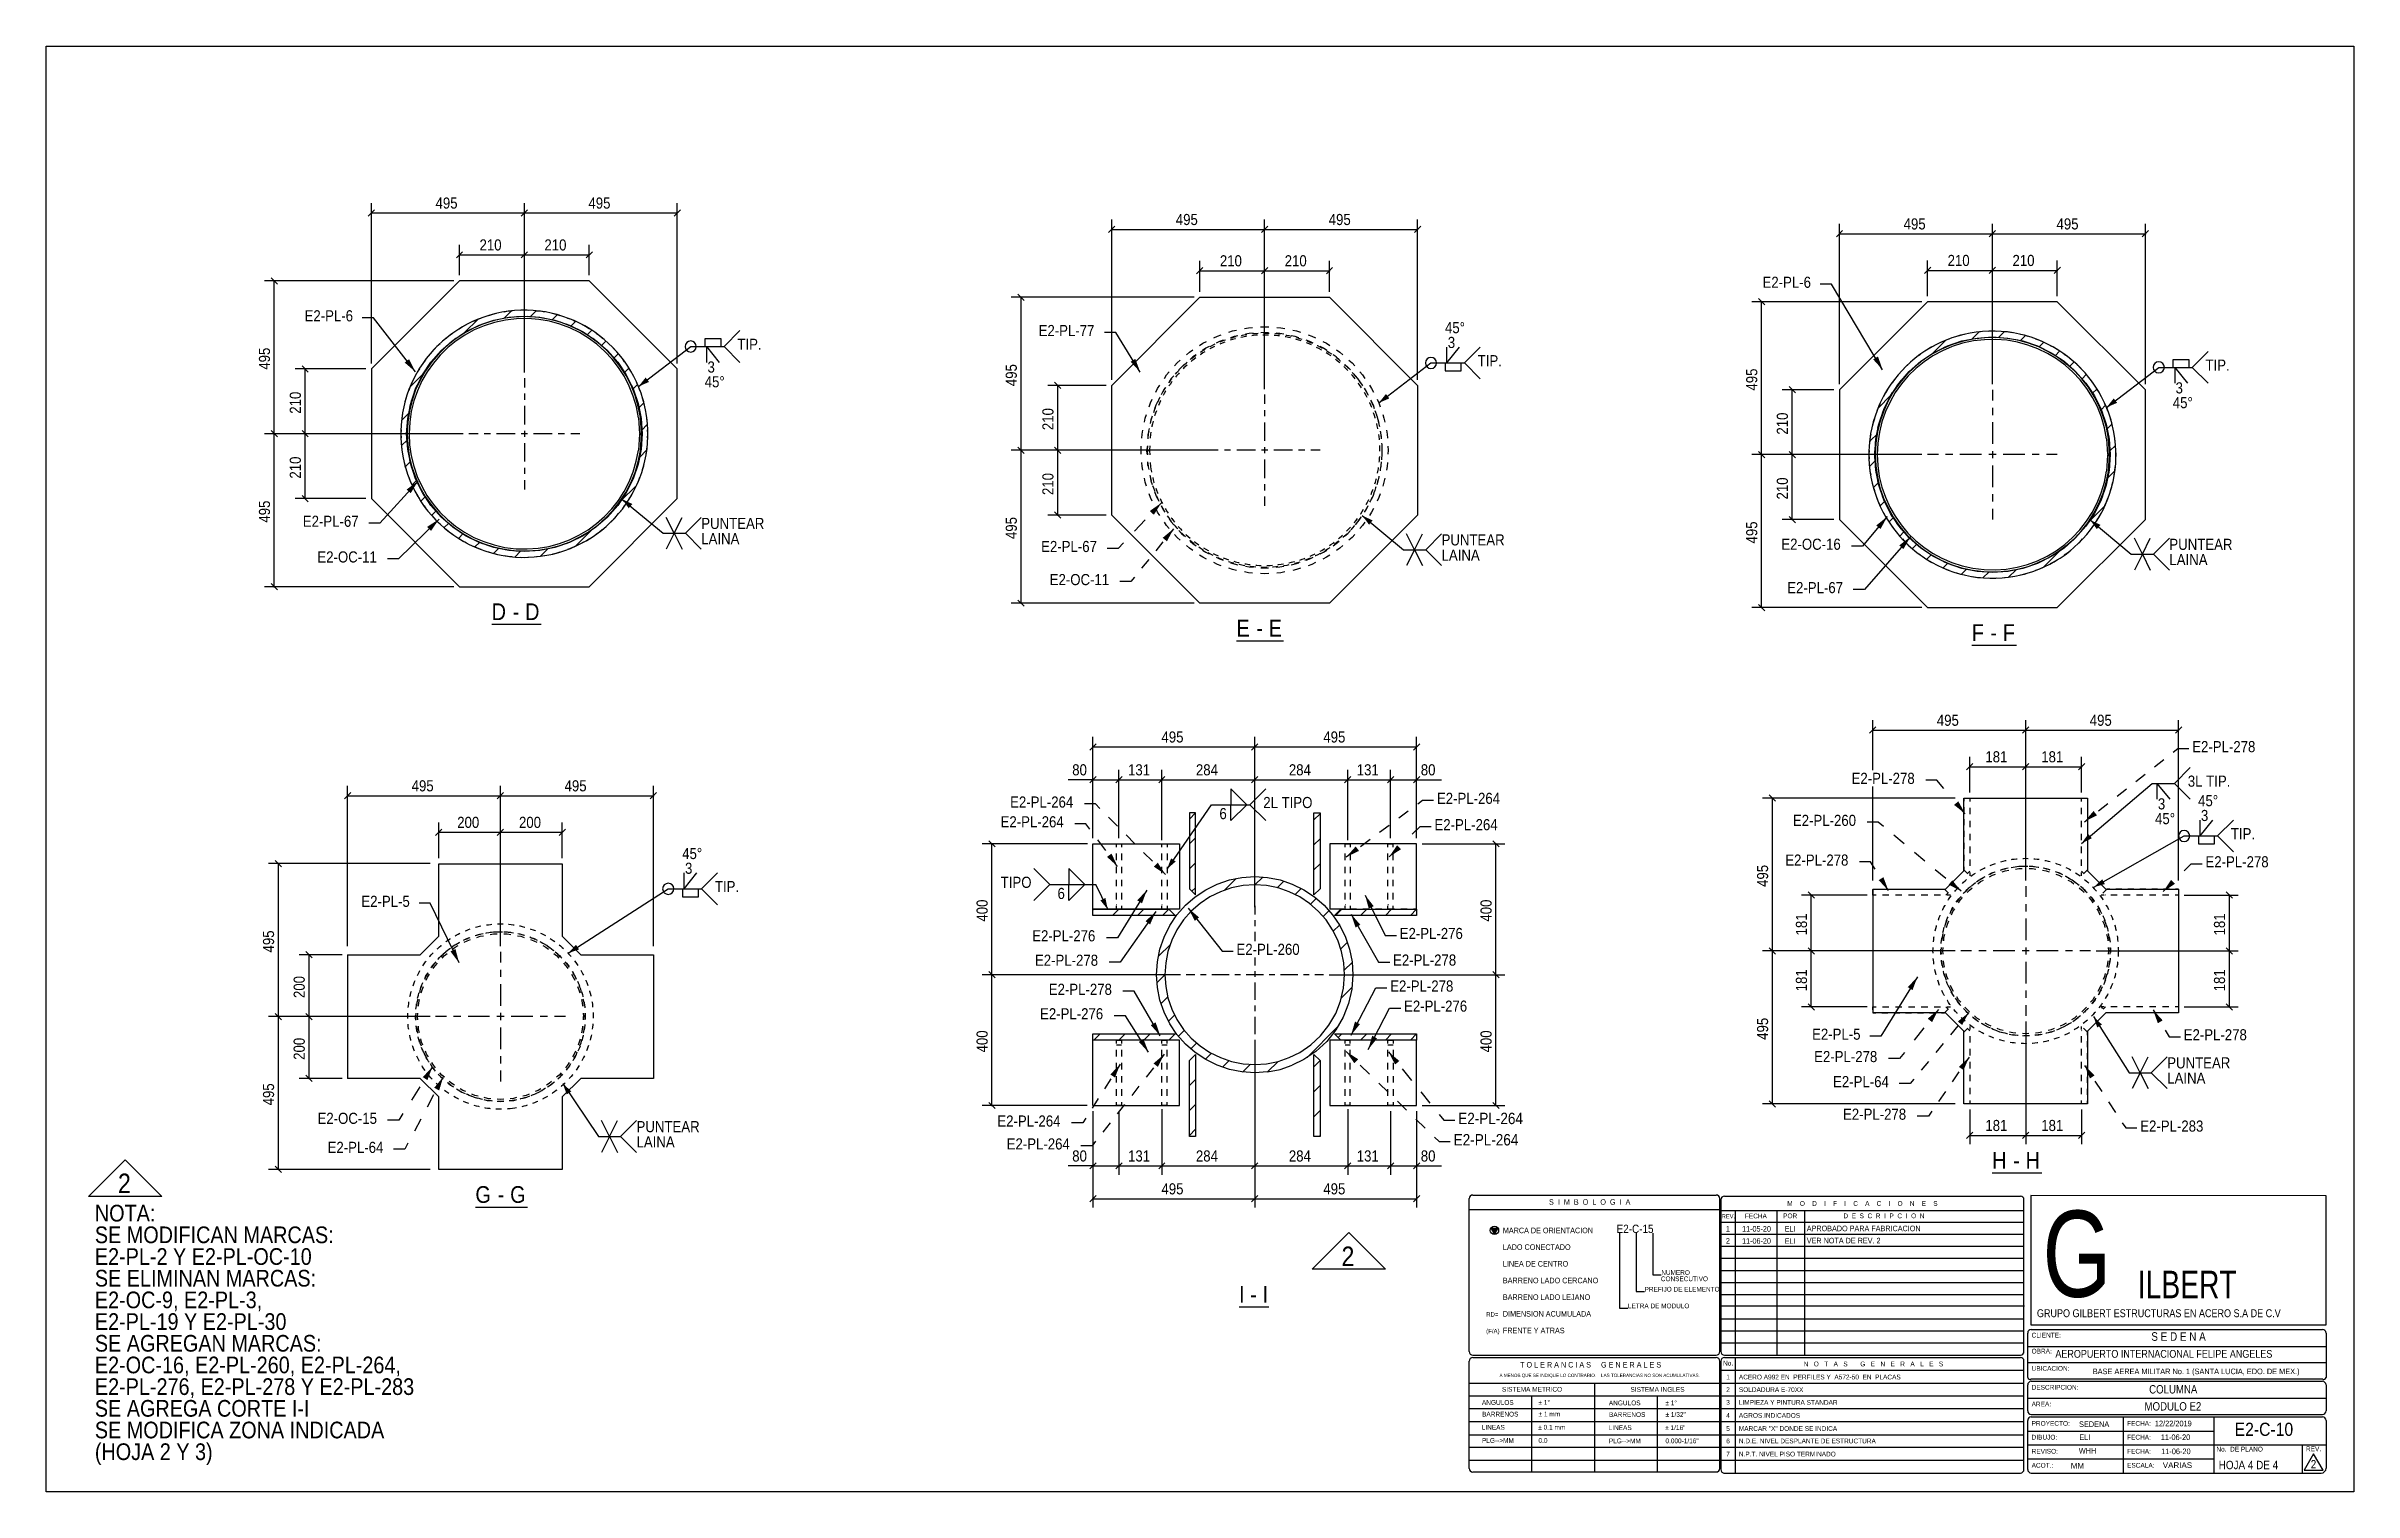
# Model space of a CAD drawing. Header units: millimetres. Extents: x 67 to 383, y 106 to 148.
# Drawn here: x 315.9 to 382.7, y 106.1 to 147.9 of the extents above; entities that cross this region are included whole.
import ezdxf

# ---------------------------------------------------------------- set-up
doc = ezdxf.new("R2010")
doc.units = ezdxf.units.MM
doc.linetypes.add('XKITLINE00', pattern=[0])
doc.styles.add('@ARIAL_UNICODE_MS', font='ARIAL.TTF')
doc.styles.add('ARIAL', font='ARIAL.TTF')
doc.styles.add('ARIAL_NARROW', font='ARIALN.TTF')
doc.styles.add('ARIALN', font='ARIAL.TTF')
doc.styles.add('ARIALUNI', font='ARIAL.TTF')
doc.styles.add('BELL_MT', font='BELL.TTF')

msp = doc.modelspace()

# ---------------------------------------------------------------- texts
at = {"color": 3, "width": 0.85}
for s, height, style, p in [('495', 0.3218, 'ARIAL', (327.207, 143.241)), ('495', 0.3218, 'ARIAL', (331.631, 143.241)), ('495', 0.3218, 'ARIAL', (348.625, 142.765)), ('495', 0.3218, 'ARIAL', (353.049, 142.765)), ('495', 0.3218, 'ARIAL', (369.682, 142.637)), ('495', 0.3218, 'ARIAL', (374.106, 142.637)), ('210', 0.3218, 'ARIAL', (328.48, 142.029)), ('210', 0.3218, 'ARIAL', (330.357, 142.029)), ('210', 0.3218, 'ARIAL', (349.899, 141.57)), ('210', 0.3218, 'ARIAL', (351.775, 141.57)), ('210', 0.3218, 'ARIAL', (370.955, 141.58)), ('210', 0.3218, 'ARIAL', (372.832, 141.58)), ('E2-PL-6', 0.3218, 'ARIAL', (365.6, 140.949)), ('E2-PL-6', 0.3218, 'ARIAL', (323.418, 139.979)), ('E2-PL-77', 0.3218, 'ARIAL', (344.656, 139.552)), ('E2-PL-67', 0.3218, 'ARIAL', (323.368, 134.034)), ('E2-PL-67', 0.3218, 'ARIAL', (344.729, 133.304)), ('E2-OC-16', 0.3218, 'ARIAL', (366.144, 133.37)), ('E2-OC-11', 0.3218, 'ARIAL', (323.789, 133.002)), ('E2-OC-11', 0.3218, 'ARIAL', (344.977, 132.347)), ('E2-PL-67', 0.3218, 'ARIAL', (366.315, 132.114)), ('495', 0.3218, 'ARIAL', (370.643, 128.277)), ('495', 0.3218, 'ARIAL', (375.068, 128.277)), ('495', 0.3218, 'ARIAL', (348.21, 127.793)), ('495', 0.3218, 'ARIAL', (352.893, 127.793)), ('181', 0.3218, 'ARIAL', (372.047, 127.22)), ('181', 0.3218, 'ARIAL', (373.664, 127.22)), ('E2-PL-278', 0.3218, 'ARIAL', (378.032, 127.514)), ('80', 0.3218, 'ARIAL', (345.628, 126.843)), ('131', 0.3218, 'ARIAL', (347.243, 126.843)), ('284', 0.3218, 'ARIAL', (349.207, 126.843)), ('284', 0.3218, 'ARIAL', (351.896, 126.843)), ('131', 0.3218, 'ARIAL', (353.86, 126.843)), ('80', 0.3218, 'ARIAL', (355.713, 126.843)), ('E2-PL-278', 0.3218, 'ARIAL', (368.176, 126.597)), ('495', 0.3218, 'ARIAL', (326.516, 126.38)), ('495', 0.3218, 'ARIAL', (330.94, 126.38)), ('E2-PL-264', 0.3218, 'ARIAL', (343.831, 125.911)), ('E2-PL-264', 0.3218, 'ARIAL', (356.18, 126.018)), ('200', 0.3218, 'ARIAL', (327.834, 125.323)), ('200', 0.3218, 'ARIAL', (329.622, 125.323)), ('E2-PL-264', 0.3218, 'ARIAL', (343.555, 125.339)), ('E2-PL-264', 0.3218, 'ARIAL', (356.109, 125.256)), ('E2-PL-260', 0.3218, 'ARIAL', (366.479, 125.38)), ('E2-PL-278', 0.3218, 'ARIAL', (366.258, 124.232)), ('E2-PL-278', 0.3218, 'ARIAL', (378.416, 124.182)), ('E2-PL-5', 0.3218, 'ARIAL', (325.061, 123.038)), ('E2-PL-276', 0.3218, 'ARIAL', (344.47, 122.041)), ('E2-PL-276', 0.3218, 'ARIAL', (355.103, 122.108)), ('E2-PL-278', 0.3218, 'ARIAL', (344.549, 121.334)), ('E2-PL-260', 0.3218, 'ARIAL', (350.381, 121.65)), ('E2-PL-278', 0.3218, 'ARIAL', (354.91, 121.339)), ('E2-PL-278', 0.3218, 'ARIAL', (354.828, 120.588)), ('E2-PL-278', 0.3218, 'ARIAL', (344.95, 120.493)), ('E2-PL-276', 0.3218, 'ARIAL', (355.228, 120.006)), ('E2-PL-276', 0.3218, 'ARIAL', (344.697, 119.785)), ('E2-PL-5', 0.3218, 'ARIAL', (367.034, 119.194)), ('E2-PL-278', 0.3218, 'ARIAL', (367.093, 118.547)), ('E2-PL-278', 0.3218, 'ARIAL', (377.786, 119.178)), ('E2-PL-64', 0.3218, 'ARIAL', (367.641, 117.822)), ('E2-OC-15', 0.3218, 'ARIAL', (323.793, 116.76)), ('E2-PL-264', 0.3218, 'ARIAL', (343.462, 116.682)), ('E2-PL-264', 0.3298, 'ARIAL', (356.797, 116.753)), ('E2-PL-278', 0.3218, 'ARIAL', (367.929, 116.879)), ('181', 0.3218, 'ARIAL', (372.047, 116.553)), ('181', 0.3218, 'ARIAL', (373.664, 116.553)), ('E2-PL-283', 0.3218, 'ARIAL', (376.528, 116.536)), ('E2-PL-64', 0.3218, 'ARIAL', (324.084, 115.92)), ('E2-PL-264', 0.3218, 'ARIAL', (343.732, 116.019)), ('E2-PL-264', 0.3298, 'ARIAL', (356.664, 116.136)), ('80', 0.3218, 'ARIAL', (345.628, 115.671)), ('131', 0.3218, 'ARIAL', (347.243, 115.671)), ('284', 0.3218, 'ARIAL', (349.207, 115.671)), ('284', 0.3218, 'ARIAL', (351.896, 115.671)), ('131', 0.3218, 'ARIAL', (353.86, 115.671)), ('80', 0.3218, 'ARIAL', (355.713, 115.671)), ('2', 0.563, 'ARIAL', (318.019, 114.758)), ('495', 0.3218, 'ARIAL', (348.21, 114.72)), ('495', 0.3218, 'ARIAL', (352.893, 114.72)), ('NOTA:', 0.4827, 'ARIAL', (317.351, 113.936)), ('SE MODIFICAN MARCAS:', 0.48265, 'ARIAL', (317.351, 113.309)), ('E2-PL-2 Y E2-PL-OC-10', 0.48265, 'ARIAL', (317.351, 112.681)), ('2', 0.563, 'ARIAL', (353.419, 112.648)), ('SE ELIMINAN MARCAS:', 0.48265, 'ARIAL', (317.351, 112.054)), ('E2-OC-9, E2-PL-3, ', 0.48265, 'ARIAL', (317.351, 111.426)), ('E2-PL-19 Y E2-PL-30', 0.48265, 'ARIAL', (317.351, 110.799)), ('(F/A)', 0.1287, '@ARIAL_UNICODE_MS', (357.604, 110.701)), ('RD=', 0.1287, '@ARIAL_UNICODE_MS', (357.604, 111.184)), ('SE AGREGAN MARCAS:', 0.48265, 'ARIAL', (317.351, 110.171)), ('E2-OC-16, E2-PL-260, E2-PL-264,', 0.48265, 'ARIAL', (317.351, 109.544)), ('E2-PL-276, E2-PL-278 Y E2-PL-283', 0.48265, 'ARIAL', (317.351, 108.917)), ('SE AGREGA CORTE I-I', 0.48265, 'ARIAL', (317.351, 108.289)), ('SE MODIFICA ZONA INDICADA ', 0.48265, 'ARIAL', (317.351, 107.662)), ('(HOJA 2 Y 3)', 0.48265, 'ARIAL', (317.351, 107.034))]:
    msp.add_text(s, height=height, dxfattribs=dict(at, style=style)).set_placement(p)
at = {"color": 1, "style": 'ARIAL', "width": 0.85}
for s, height, p in [('45°', 0.3218, (356.413, 139.635)), ('TIP.', 0.3218, (335.941, 139.155)), ('3', 0.322, (356.494, 139.208)), ('TIP.', 0.3218, (357.36, 138.679)), ('45°', 0.3218, (334.995, 138.07)), ('3', 0.322, (335.076, 138.497)), ('3', 0.322, (377.551, 137.893)), ('TIP.', 0.3218, (378.416, 138.551)), ('45°', 0.3218, (377.47, 137.466)), ('PUNTEAR ', 0.3218, (334.895, 133.971)), ('LAINA', 0.3218, (334.895, 133.529)), ('PUNTEAR ', 0.3218, (356.314, 133.496)), ('PUNTEAR ', 0.3218, (377.371, 133.367)), ('LAINA', 0.3218, (356.314, 133.053)), ('LAINA', 0.3218, (377.371, 132.925)), ('D', 0.483, (328.832, 131.336)), ('-', 0.483, (329.441, 131.336)), ('D', 0.483, (329.8, 131.336)), ('E', 0.483, (350.38, 130.861)), ('-', 0.483, (350.954, 130.861)), ('E', 0.483, (351.313, 130.861)), ('F', 0.483, (371.656, 130.732)), ('-', 0.483, (372.194, 130.732)), ('F', 0.483, (372.553, 130.732)), ('2L TIPO', 0.3218, (351.155, 125.897)), ('3L TIP.', 0.3218, (377.904, 126.515)), ('45°', 0.3218, (378.203, 125.95)), ('6', 0.322, (349.887, 125.576)), ('45°', 0.3218, (376.957, 125.43)), ('3', 0.322, (377.038, 125.858)), ('3', 0.322, (378.284, 125.522)), ('TIP.', 0.3218, (379.15, 124.994)), ('45°', 0.3218, (334.344, 124.421)), ('3', 0.322, (334.425, 123.994)), ('TIP.', 0.3218, (335.29, 123.465)), ('TIPO', 0.3218, (343.559, 123.589)), ('6', 0.322, (345.203, 123.267)), ('PUNTEAR ', 0.3218, (377.309, 118.365)), ('LAINA', 0.3218, (377.309, 117.922)), ('PUNTEAR ', 0.3218, (333.023, 116.52)), ('LAINA', 0.3218, (333.023, 116.077)), ('H', 0.483, (372.244, 115.463)), ('-', 0.483, (372.853, 115.463)), ('H', 0.483, (373.212, 115.463)), ('G', 0.483, (328.361, 114.475)), ('G', 0.483, (329.366, 114.475)), ('-', 0.483, (329.007, 114.475)), ('I', 0.483, (350.456, 111.587)), ('-', 0.483, (350.779, 111.587)), ('I', 0.483, (351.138, 111.587))]:
    msp.add_text(s, height=height, dxfattribs=at).set_placement(p)
at = {"color": 3, "style": 'ARIAL', "width": 0.85}
for s, p in [('495', (322.418, 138.58)), ('495', (344.025, 138.104)), ('495', (365.448, 137.976)), ('210', (323.311, 137.306)), ('210', (345.085, 136.831)), ('210', (366.334, 136.702)), ('210', (323.311, 135.429)), ('210', (345.085, 134.954)), ('210', (366.334, 134.825)), ('495', (322.418, 134.155)), ('495', (344.025, 133.68)), ('495', (365.448, 133.552)), ('495', (365.762, 123.616)), ('400', (343.182, 122.612)), ('400', (357.762, 122.612)), ('495', (322.536, 121.719)), ('181', (366.886, 122.212)), ('181', (378.982, 122.212)), ('200', (323.423, 120.401)), ('181', (366.886, 120.595)), ('181', (378.982, 120.595)), ('495', (365.762, 119.192)), ('200', (323.423, 118.613)), ('400', (343.182, 118.827)), ('400', (357.762, 118.827)), ('495', (322.536, 117.295))]:
    msp.add_text(s, height=0.3218, rotation=90.00021, dxfattribs=at).set_placement(p)
for s, height, style, width, p in [('S  I  M  B  O  L  O  G  I  A', 0.16088, '@ARIAL_UNICODE_MS', 0.85, (359.423, 114.42)), ('M    O    D    I    F    I    C    A    C    I    O    N    E    S', 0.13811, '@ARIAL_UNICODE_MS', 0.85, (366.316, 114.388)), ('G', 2.493, 'BELL_MT', 0.765, (373.704, 111.755)), ('G', 2.493, 'BELL_MT', 0.765, (373.704, 111.755)), ('MARCA DE ORIENTACION', 0.16088, '@ARIAL_UNICODE_MS', 0.85, (358.087, 113.597)), ('E2-C-15', 0.2413, '@ARIAL_UNICODE_MS', 0.85, (361.379, 113.603)), ('REV.', 0.1243, '@ARIAL_UNICODE_MS', 0.765, (364.419, 114.025)), ('FECHA', 0.1381, '@ARIAL_UNICODE_MS', 0.85, (365.09, 114.026)), ('POR', 0.1381, '@ARIAL_UNICODE_MS', 0.85, (366.197, 114.03)), ('D  E  S  C  R  I  P  C  I  O  N', 0.13811, '@ARIAL_UNICODE_MS', 0.85, (367.939, 114.03)), ('LADO CONECTADO', 0.16088, '@ARIAL_UNICODE_MS', 0.85, (358.088, 113.115)), ('LINEA DE CENTRO', 0.16088, '@ARIAL_UNICODE_MS', 0.85, (358.088, 112.632)), ('BARRENO LADO CERCANO', 0.16088, '@ARIAL_UNICODE_MS', 0.85, (358.088, 112.149)), ('CONSECUTIVO', 0.13675, '@ARIAL_UNICODE_MS', 0.85, (362.659, 112.209)), ('NUMERO', 0.1368, '@ARIAL_UNICODE_MS', 0.85, (362.672, 112.391)), ('ILBERT', 0.7979, 'BELL_MT', 0.765, (376.46, 111.715)), ('ILBERT', 0.7979, 'BELL_MT', 0.765, (376.46, 111.715)), ('BARRENO LADO LEJANO', 0.16088, '@ARIAL_UNICODE_MS', 0.85, (358.088, 111.667)), ('LETRA DE MODULO', 0.13675, '@ARIAL_UNICODE_MS', 0.85, (361.707, 111.425)), ('PREFIJO DE ELEMENTO', 0.13675, '@ARIAL_UNICODE_MS', 0.85, (362.189, 111.908)), ('DIMENSION ACUMULADA', 0.16088, '@ARIAL_UNICODE_MS', 0.85, (358.088, 111.184)), ('FRENTE Y ATRAS', 0.16088, '@ARIAL_UNICODE_MS', 0.85, (358.088, 110.701)), ('GRUPO GILBERT ESTRUCTURAS EN ACERO S.A DE C.V', 0.2298, 'BELL_MT', 0.85, (373.539, 111.167)), ('OBRA:', 0.1381, '@ARIAL_UNICODE_MS', 0.85, (373.386, 110.116)), ('CLIENTE:', 0.1381, '@ARIAL_UNICODE_MS', 0.85, (373.386, 110.579)), ('A MENOS QUE SE INDIQUE LO CONTRARIO.    LAS TOLERANCIAS NO SON ACUMULATIVAS.', 0.09653, '@ARIAL_UNICODE_MS', 0.85, (357.992, 109.435)), ('T O L E R A N C I A S     G E N E R A L E S', 0.16088, '@ARIAL_UNICODE_MS', 0.85, (358.585, 109.711)), ('No.', 0.1381, '@ARIAL_UNICODE_MS', 0.85, (364.457, 109.769)), ('1     ACERO A992 EN  PERFILES Y  A572-50  EN  PLACAS', 0.1381, 'ARIAL', 0.85, (364.55, 109.367)), ('N   O   T   A   S       G   E   N   E   R   A   L   E   S', 0.13811, '@ARIAL_UNICODE_MS', 0.85, (366.791, 109.745)), ('UBICACION:', 0.1381, '@ARIAL_UNICODE_MS', 0.85, (373.386, 109.617)), ('SISTEMA METRICO', 0.1381, 'ARIAL', 0.85, (358.061, 109.012)), ('SISTEMA INGLES', 0.1381, 'ARIAL', 0.85, (361.78, 109.008)), ('2     SOLDADURA E-70XX', 0.1381, 'ARIALUNI', 0.85, (364.55, 109.002)), ('DESCRIPCION:', 0.1381, '@ARIAL_UNICODE_MS', 0.85, (373.386, 109.07)), ('ANGULOS', 0.1381, 'ARIAL', 0.85, (357.482, 108.63)), ('BARRENOS', 0.1381, 'ARIAL', 0.85, (357.485, 108.293)), ('± 1°', 0.1381, 'ARIAL', 0.85, (359.117, 108.632)), ('± 1 mm', 0.1381, 'ARIAL', 0.85, (359.12, 108.295)), ('ANGULOS', 0.1381, 'ARIAL', 0.85, (361.154, 108.618)), ('BARRENOS', 0.1381, 'ARIAL', 0.85, (361.158, 108.281)), ('± 1°', 0.1381, 'ARIAL', 0.85, (362.789, 108.62)), ('± 1/32"', 0.1381, 'ARIAL', 0.85, (362.793, 108.283)), ('4     AGROS.INDICADOS', 0.1381, 'ARIALUNI', 0.85, (364.55, 108.256)), ('3     LIMPIEZA Y PINTURA STANDAR', 0.1381, 'ARIALUNI', 0.85, (364.55, 108.633)), ('AREA:', 0.1381, '@ARIAL_UNICODE_MS', 0.85, (373.386, 108.584)), ('PROYECTO:', 0.1381, '@ARIAL_UNICODE_MS', 0.85, (373.386, 108.024)), ('FECHA:', 0.1381, '@ARIAL_UNICODE_MS', 0.85, (376.148, 108.024)), ('LINEAS', 0.1381, 'ARIAL', 0.85, (357.476, 107.913)), ('PLG-->MM', 0.1381, 'ARIAL', 0.85, (357.483, 107.531)), ('± 0.1 mm', 0.1381, 'ARIAL', 0.85, (359.111, 107.914)), ('0.0', 0.1381, 'ARIAL', 0.85, (359.118, 107.532)), ('LINEAS', 0.1381, 'ARIAL', 0.85, (361.148, 107.901)), ('PLG-->MM', 0.1381, 'ARIAL', 0.85, (361.155, 107.519)), ('± 1/16"', 0.1381, 'ARIAL', 0.85, (362.783, 107.903)), ('0.000-1/16"', 0.1381, 'ARIAL', 0.85, (362.79, 107.52)), ('5     MARCAR "X" DONDE SE INDICA', 0.1381, 'ARIALUNI', 0.85, (364.55, 107.877)), ('6     N.D.E. NIVEL DESPLANTE DE ESTRUCTURA', 0.1381, 'ARIALUNI', 0.85, (364.55, 107.517)), ('DIBUJO:', 0.1381, '@ARIAL_UNICODE_MS', 0.85, (373.386, 107.626)), ('FECHA:', 0.1381, '@ARIAL_UNICODE_MS', 0.85, (376.148, 107.626)), ('7     N.P.T. NIVEL PISO TERMINADO', 0.1381, 'ARIALUNI', 0.85, (364.55, 107.138)), ('ACOT.:', 0.1381, '@ARIAL_UNICODE_MS', 0.85, (373.386, 106.813)), ('REVISO:', 0.1381, '@ARIAL_UNICODE_MS', 0.85, (373.386, 107.219)), ('FECHA:', 0.1381, '@ARIAL_UNICODE_MS', 0.85, (376.148, 107.219)), ('ESCALA:', 0.1381, '@ARIAL_UNICODE_MS', 0.85, (376.148, 106.813)), ('No.  DE PLANO', 0.1381, '@ARIAL_UNICODE_MS', 0.85, (378.732, 107.281)), ('REV.', 0.1381, '@ARIAL_UNICODE_MS', 0.85, (381.324, 107.29))]:
    msp.add_text(s, height=height, dxfattribs=dict(style=style, width=width)).set_placement(p)
at = {"color": 2, "style": 'ARIAL', "width": 0.85}
for s, height, p in [('1', 0.161, (364.541, 113.646)), ('11-05-20', 0.1609, (365.008, 113.643)), ('ELI', 0.1609, (366.242, 113.642)), ('APROBADO PARA FABRICACION', 0.16088, (366.88, 113.655)), ('2', 0.161, (364.541, 113.295)), ('11-06-20', 0.1609, (365.008, 113.292)), ('ELI', 0.1609, (366.242, 113.29)), ('VER NOTA DE REV. 2', 0.16088, (366.88, 113.303)), ('E2-C-10', 0.3829, (379.26, 107.732)), ('HOJA 4 DE 4', 0.24133, (378.799, 106.77)), ('2', 0.241, (381.461, 106.793))]:
    msp.add_text(s, height=height, dxfattribs=at).set_placement(p)
at = {"color": 5}
for s, height, style, width, p in [('AEROPUERTO INTERNACIONAL FELIPE ANGELES', 0.22524, 'ARIAL_NARROW', 1.008832, (374.073, 109.994)), ('S E D E N A', 0.24776, 'ARIAL_NARROW', 1.008832, (376.849, 110.484)), ('BASE AEREA MILITAR No. 1 (SANTA LUCIA, EDO. DE MEX.)', 0.16088, 'ARIAL_NARROW', 1.008832, (375.155, 109.519)), ('COLUMNA', 0.2413, 'ARIAL_NARROW', 1.008832, (376.786, 108.96)), ('MODULO E2', 0.2413, 'ARIAL_NARROW', 1.008832, (376.652, 108.467)), ('12/22/2019', 0.1609, 'ARIAL_NARROW', 1.008832, (376.953, 108.012)), ('SEDENA', 0.1609, 'ARIAL_NARROW', 1.008832, (374.757, 107.991)), ('ELI', 0.1609, 'ARIAL_NARROW', 1.008832, (374.765, 107.614)), ('11-06-20', 0.1609, 'ARIAL_NARROW', 1.008832, (377.124, 107.613)), ('MM', 0.1625, 'ARIALN', 1.02, (374.519, 106.789)), ('WHH', 0.1609, 'ARIAL_NARROW', 1.008832, (374.751, 107.223)), ('11-06-20', 0.1609, 'ARIAL_NARROW', 1.008832, (377.134, 107.205)), ('VARIAS', 0.1625, 'ARIALN', 1.02, (377.18, 106.805))]:
    msp.add_text(s, height=height, dxfattribs=dict(at, style=style, width=width)).set_placement(p)

# ---------------------------------------------------------------- linework, layer by layer
at = {"color": 5, "linetype": 'XKITLINE00'}
for p, q in [((315.942, 147.941), (382.708, 147.941)), ((315.942, 106.114), (315.942, 147.941)), ((382.708, 147.941), (382.708, 106.114)), ((382.708, 106.114), (315.942, 106.114))]:
    msp.add_line(p, q, dxfattribs=at)
at = {"linetype": 'XKITLINE00'}
for p, q in [((325.443, 143.207), (325.261, 143.025)), ((325.352, 138.763), (325.352, 143.402)), ((325.352, 143.116), (329.777, 143.116)), ((329.868, 143.207), (329.686, 143.025)), ((329.868, 143.207), (329.686, 143.025)), ((329.777, 138.763), (329.777, 143.402)), ((329.777, 138.763), (329.777, 143.402)), ((329.777, 143.116), (334.201, 143.116)), ((334.292, 143.207), (334.11, 143.025)), ((334.201, 138.763), (334.201, 143.402)), ((346.771, 138.288), (346.771, 142.926)), ((351.195, 138.288), (351.195, 142.926)), ((351.195, 138.288), (351.195, 142.926)), ((355.619, 138.288), (355.619, 142.926)), ((346.862, 142.732), (346.68, 142.55)), ((346.771, 142.641), (351.195, 142.641)), ((351.286, 142.732), (351.104, 142.55)), ((351.286, 142.732), (351.104, 142.55)), ((351.195, 142.641), (355.619, 142.641)), ((355.71, 142.732), (355.528, 142.55)), ((367.918, 142.603), (367.736, 142.421)), ((367.827, 138.16), (367.827, 142.798)), ((367.827, 142.512), (372.252, 142.512)), ((372.343, 142.603), (372.161, 142.421)), ((372.343, 142.603), (372.161, 142.421)), ((372.252, 138.16), (372.252, 142.798)), ((372.252, 138.16), (372.252, 142.798)), ((372.252, 142.512), (376.676, 142.512)), ((376.767, 142.603), (376.585, 142.421)), ((376.676, 138.16), (376.676, 142.798)), ((327.991, 141.995), (327.809, 141.813)), ((327.9, 141.311), (327.9, 142.19)), ((327.9, 141.904), (329.777, 141.904)), ((329.868, 141.995), (329.686, 141.813)), ((329.868, 141.995), (329.686, 141.813)), ((329.777, 138.495), (329.777, 142.19)), ((329.777, 138.495), (329.777, 142.19)), ((329.777, 141.904), (331.654, 141.904)), ((331.745, 141.995), (331.563, 141.813)), ((331.654, 141.311), (331.654, 142.19)), ((349.318, 140.835), (349.318, 141.73)), ((351.195, 138.02), (351.195, 141.73)), ((351.195, 138.02), (351.195, 141.73)), ((353.072, 140.835), (353.072, 141.73)), ((370.466, 141.546), (370.284, 141.364)), ((370.375, 140.707), (370.375, 141.741)), ((372.343, 141.546), (372.161, 141.364)), ((372.343, 141.546), (372.161, 141.364)), ((372.252, 138.16), (372.252, 141.741)), ((372.252, 138.16), (372.252, 141.741)), ((374.22, 141.546), (374.038, 141.364)), ((374.129, 140.707), (374.129, 141.741)), ((327.739, 141.15), (322.257, 141.15)), ((322.452, 141.241), (322.634, 141.059)), ((322.543, 136.726), (322.543, 141.15)), ((349.409, 141.536), (349.227, 141.354)), ((349.318, 141.445), (351.195, 141.445)), ((351.286, 141.536), (351.104, 141.354)), ((351.286, 141.536), (351.104, 141.354)), ((351.195, 141.445), (353.072, 141.445)), ((353.163, 141.536), (352.981, 141.354)), ((367.592, 141.054), (367.27, 141.054)), ((369.076, 138.577), (367.592, 141.054)), ((370.375, 141.455), (372.252, 141.455)), ((372.252, 141.455), (374.129, 141.455)), ((329.31, 140.27), (329.195, 140.247)), ((329.427, 140.278), (329.31, 140.27)), ((329.777, 140.301), (329.66, 140.293)), ((329.893, 140.293), (329.777, 140.301)), ((330.243, 140.27), (330.127, 140.278)), ((330.358, 140.247), (330.243, 140.27)), ((349.157, 140.674), (343.864, 140.674)), ((344.058, 140.765), (344.24, 140.583)), ((344.149, 136.25), (344.149, 140.674)), ((370.214, 140.546), (365.287, 140.546)), ((365.481, 140.637), (365.663, 140.455)), ((365.572, 136.122), (365.572, 140.546)), ((325.411, 140.083), (325.089, 140.083)), ((326.625, 138.518), (325.411, 140.083)), ((327.6, 139.562), (327.512, 139.485)), ((327.697, 139.627), (327.6, 139.562)), ((327.989, 139.822), (327.892, 139.757)), ((327.982, 139.613), (328.074, 139.674)), ((328.094, 139.874), (327.989, 139.822)), ((328.074, 139.674), (328.174, 139.724)), ((328.409, 140.029), (328.304, 139.977)), ((328.374, 139.822), (328.474, 139.871)), ((328.519, 140.066), (328.409, 140.029)), ((328.474, 139.871), (328.579, 139.907)), ((328.851, 140.179), (328.741, 140.141)), ((328.79, 139.979), (328.895, 140.015)), ((328.966, 140.202), (328.851, 140.179)), ((328.895, 140.015), (329.005, 140.036)), ((329.223, 140.08), (329.332, 140.101)), ((329.332, 140.101), (329.443, 140.109)), ((329.666, 140.123), (329.777, 140.131)), ((329.777, 140.131), (329.888, 140.123)), ((330.11, 140.109), (330.221, 140.101)), ((330.221, 140.101), (330.33, 140.08)), ((330.549, 140.036), (330.658, 140.015)), ((330.702, 140.179), (330.587, 140.202)), ((330.658, 140.015), (330.763, 139.979)), ((330.813, 140.141), (330.702, 140.179)), ((330.974, 139.907), (331.08, 139.871)), ((331.145, 140.029), (331.034, 140.066)), ((331.08, 139.871), (331.18, 139.822)), ((331.25, 139.977), (331.145, 140.029)), ((331.379, 139.724), (331.479, 139.674)), ((331.564, 139.822), (331.459, 139.874)), ((331.479, 139.674), (331.572, 139.613)), ((331.661, 139.757), (331.564, 139.822)), ((331.953, 139.562), (331.856, 139.627)), ((332.041, 139.485), (331.953, 139.562)), ((346.887, 139.657), (346.565, 139.657)), ((347.596, 138.51), (346.887, 139.657)), ((349.722, 139.501), (349.827, 139.553)), ((349.827, 139.553), (349.938, 139.591)), ((350.159, 139.666), (350.27, 139.703)), ((350.27, 139.703), (350.384, 139.726)), ((350.423, 139.561), (350.314, 139.539)), ((350.526, 139.574), (350.556, 139.58)), ((350.556, 139.58), (350.634, 139.594)), ((350.614, 139.772), (350.728, 139.795)), ((350.634, 139.594), (350.684, 139.602)), ((350.751, 139.626), (350.641, 139.604)), ((350.728, 139.795), (350.845, 139.802)), ((350.862, 139.633), (350.751, 139.626)), ((350.876, 139.569), (350.826, 139.564)), ((350.844, 139.623), (350.87, 139.626)), ((350.87, 139.626), (350.95, 139.632)), ((350.954, 139.576), (350.876, 139.569)), ((350.95, 139.632), (351.004, 139.636)), ((350.986, 139.578), (350.954, 139.576)), ((351.078, 139.818), (351.195, 139.825)), ((351.195, 139.655), (351.084, 139.648)), ((351.188, 139.584), (351.147, 139.584)), ((351.165, 139.641), (351.188, 139.641)), ((351.188, 139.641), (351.267, 139.64)), ((351.266, 139.584), (351.188, 139.584)), ((351.195, 139.825), (351.312, 139.818)), ((351.306, 139.648), (351.195, 139.655)), ((351.308, 139.582), (351.266, 139.584)), ((351.267, 139.64), (351.326, 139.638)), ((351.5, 139.57), (351.469, 139.573)), ((351.486, 139.628), (351.506, 139.627)), ((351.578, 139.562), (351.5, 139.57)), ((351.506, 139.627), (351.585, 139.619)), ((351.639, 139.626), (351.528, 139.633)), ((351.545, 139.802), (351.662, 139.795)), ((351.629, 139.556), (351.578, 139.562)), ((351.585, 139.619), (351.646, 139.611)), ((351.749, 139.604), (351.639, 139.626)), ((351.662, 139.795), (351.776, 139.772)), ((351.805, 139.586), (351.82, 139.583)), ((351.82, 139.583), (351.898, 139.567)), ((351.898, 139.567), (351.963, 139.553)), ((352.076, 139.539), (351.967, 139.561)), ((352.006, 139.726), (352.12, 139.703)), ((352.12, 139.703), (352.231, 139.666)), ((352.452, 139.591), (352.563, 139.553)), ((352.563, 139.553), (352.668, 139.501)), ((371.326, 139.575), (371.216, 139.537)), ((371.441, 139.598), (371.326, 139.575)), ((371.785, 139.666), (371.67, 139.643)), ((371.902, 139.674), (371.785, 139.666)), ((372.252, 139.697), (372.135, 139.689)), ((372.368, 139.689), (372.252, 139.697)), ((372.718, 139.666), (372.602, 139.674)), ((372.833, 139.643), (372.718, 139.666)), ((373.177, 139.575), (373.062, 139.598)), ((373.288, 139.537), (373.177, 139.575)), ((326.94, 138.902), (326.875, 138.805)), ((327.017, 138.99), (326.94, 138.902)), ((327.075, 138.798), (327.149, 138.882)), ((327.249, 139.254), (327.172, 139.166)), ((327.337, 139.331), (327.249, 139.254)), ((327.296, 139.05), (327.369, 139.133)), ((327.369, 139.133), (327.453, 139.207)), ((327.62, 139.354), (327.704, 139.427)), ((327.704, 139.427), (327.796, 139.489)), ((331.757, 139.489), (331.849, 139.427)), ((331.849, 139.427), (331.933, 139.354)), ((332.101, 139.207), (332.184, 139.133)), ((332.184, 139.133), (332.258, 139.05)), ((332.305, 139.254), (332.217, 139.331)), ((332.382, 139.166), (332.305, 139.254)), ((332.405, 138.882), (332.478, 138.798)), ((332.613, 138.902), (332.536, 138.99)), ((332.678, 138.805), (332.613, 138.902)), ((348.931, 139.009), (349.019, 139.087)), ((349.019, 139.087), (349.116, 139.151)), ((349.122, 138.951), (349.039, 138.878)), ((349.081, 138.901), (349.12, 138.932)), ((349.155, 138.887), (349.093, 138.839)), ((349.12, 138.932), (349.183, 138.98)), ((349.215, 139.013), (349.122, 138.951)), ((349.2, 138.921), (349.155, 138.887)), ((349.183, 138.98), (349.209, 138.999)), ((349.31, 139.281), (349.407, 139.346)), ((349.345, 139.024), (349.331, 139.014)), ((349.342, 139.09), (349.38, 139.115)), ((349.41, 139.067), (349.345, 139.024)), ((349.38, 139.115), (349.448, 139.156)), ((349.493, 139.199), (349.4, 139.137)), ((349.407, 139.346), (349.512, 139.398)), ((349.466, 139.101), (349.41, 139.067)), ((349.448, 139.156), (349.479, 139.174)), ((349.592, 139.248), (349.493, 139.199)), ((349.613, 139.185), (349.606, 139.181)), ((349.682, 139.221), (349.613, 139.185)), ((349.619, 139.253), (349.656, 139.272)), ((349.656, 139.272), (349.728, 139.307)), ((349.749, 139.254), (349.682, 139.221)), ((349.728, 139.307), (349.763, 139.324)), ((349.892, 139.396), (349.792, 139.347)), ((349.997, 139.432), (349.892, 139.396)), ((349.967, 139.35), (349.895, 139.321)), ((349.911, 139.388), (349.946, 139.403)), ((349.946, 139.403), (350.02, 139.431)), ((350.04, 139.378), (349.967, 139.35)), ((350.02, 139.431), (350.061, 139.446)), ((350.045, 139.38), (350.04, 139.378)), ((350.263, 139.451), (350.197, 139.432)), ((350.314, 139.539), (350.208, 139.503)), ((350.214, 139.496), (350.247, 139.506)), ((350.247, 139.506), (350.323, 139.527)), ((350.338, 139.472), (350.263, 139.451)), ((350.323, 139.527), (350.369, 139.539)), ((350.352, 139.476), (350.338, 139.472)), ((350.566, 139.525), (350.509, 139.513)), ((350.643, 139.538), (350.566, 139.525)), ((350.667, 139.542), (350.643, 139.538)), ((351.81, 139.527), (351.788, 139.531)), ((351.887, 139.512), (351.81, 139.527)), ((351.945, 139.499), (351.887, 139.512)), ((352.182, 139.503), (352.076, 139.539)), ((352.114, 139.455), (352.101, 139.459)), ((352.189, 139.433), (352.114, 139.455)), ((352.118, 139.513), (352.13, 139.51)), ((352.13, 139.51), (352.206, 139.487)), ((352.255, 139.411), (352.189, 139.433)), ((352.206, 139.487), (352.272, 139.465)), ((352.498, 139.396), (352.393, 139.432)), ((352.41, 139.355), (352.406, 139.357)), ((352.483, 139.326), (352.41, 139.355)), ((352.423, 139.411), (352.431, 139.408)), ((352.431, 139.408), (352.505, 139.378)), ((352.554, 139.295), (352.483, 139.326)), ((352.598, 139.347), (352.498, 139.396)), ((352.505, 139.378), (352.572, 139.349)), ((352.765, 139.192), (352.7, 139.226)), ((352.717, 139.28), (352.721, 139.278)), ((352.721, 139.278), (352.792, 139.242)), ((352.834, 139.154), (352.765, 139.192)), ((352.792, 139.242), (352.859, 139.205)), ((352.897, 139.199), (352.798, 139.248)), ((352.841, 139.15), (352.834, 139.154)), ((352.878, 139.398), (352.983, 139.346)), ((352.99, 139.137), (352.897, 139.199)), ((353.034, 139.032), (352.979, 139.067)), ((352.983, 139.346), (353.08, 139.281)), ((352.998, 139.122), (352.998, 139.122)), ((352.998, 139.122), (353.065, 139.079)), ((353.098, 138.988), (353.034, 139.032)), ((353.065, 139.079), (353.131, 139.035)), ((353.113, 138.977), (353.098, 138.988)), ((353.131, 139.035), (353.132, 139.034)), ((353.268, 138.951), (353.175, 139.013)), ((353.286, 138.847), (353.242, 138.882)), ((353.262, 138.939), (353.322, 138.892)), ((353.352, 138.878), (353.268, 138.951)), ((353.274, 139.151), (353.371, 139.087)), ((353.322, 138.892), (353.383, 138.841)), ((353.371, 139.087), (353.459, 139.009)), ((370.075, 138.958), (369.987, 138.881)), ((370.173, 139.023), (370.075, 138.958)), ((370.179, 138.823), (370.272, 138.885)), ((370.464, 139.218), (370.367, 139.153)), ((370.457, 139.009), (370.549, 139.07)), ((370.569, 139.27), (370.464, 139.218)), ((370.549, 139.07), (370.649, 139.12)), ((370.884, 139.425), (370.779, 139.373)), ((370.849, 139.218), (370.949, 139.267)), ((370.994, 139.462), (370.884, 139.425)), ((370.949, 139.267), (371.054, 139.303)), ((371.265, 139.375), (371.37, 139.411)), ((371.37, 139.411), (371.48, 139.432)), ((371.698, 139.476), (371.807, 139.497)), ((371.807, 139.497), (371.918, 139.505)), ((372.141, 139.519), (372.252, 139.527)), ((372.252, 139.527), (372.363, 139.519)), ((372.585, 139.505), (372.696, 139.497)), ((372.696, 139.497), (372.805, 139.476)), ((373.024, 139.432), (373.133, 139.411)), ((373.133, 139.411), (373.238, 139.375)), ((373.449, 139.303), (373.555, 139.267)), ((373.62, 139.425), (373.509, 139.462)), ((373.555, 139.267), (373.655, 139.218)), ((373.725, 139.373), (373.62, 139.425)), ((373.854, 139.12), (373.954, 139.07)), ((374.039, 139.218), (373.934, 139.27)), ((373.954, 139.07), (374.047, 139.009)), ((374.137, 139.153), (374.039, 139.218)), ((374.232, 138.885), (374.325, 138.823)), ((374.428, 138.958), (374.331, 139.023)), ((374.516, 138.881), (374.428, 138.958)), ((325.191, 138.603), (323.15, 138.603)), ((323.344, 138.694), (323.526, 138.512)), ((323.435, 136.726), (323.435, 138.603)), ((326.68, 138.513), (326.629, 138.408)), ((326.745, 138.61), (326.68, 138.513)), ((326.779, 138.328), (326.828, 138.428)), ((326.828, 138.428), (326.89, 138.521)), ((327.014, 138.706), (327.075, 138.798)), ((329.777, 138.334), (329.777, 138.066)), ((332.478, 138.798), (332.54, 138.706)), ((332.664, 138.521), (332.725, 138.428)), ((332.725, 138.428), (332.775, 138.328)), ((332.873, 138.513), (332.808, 138.61)), ((332.925, 138.408), (332.873, 138.513)), ((345.119, 138.218), (345.301, 138.036)), ((348.294, 138.329), (348.359, 138.427)), ((348.359, 138.427), (348.436, 138.514)), ((348.422, 138.201), (348.457, 138.251)), ((348.494, 138.323), (348.432, 138.23)), ((348.457, 138.251), (348.504, 138.314)), ((348.503, 138.217), (348.457, 138.153)), ((348.567, 138.407), (348.494, 138.323)), ((348.52, 138.24), (348.503, 138.217)), ((348.504, 138.314), (348.517, 138.33)), ((348.59, 138.69), (348.667, 138.778)), ((348.619, 138.455), (348.656, 138.498)), ((348.648, 138.401), (348.619, 138.367)), ((348.699, 138.461), (348.648, 138.401)), ((348.656, 138.498), (348.71, 138.557)), ((348.667, 138.778), (348.755, 138.855)), ((348.724, 138.489), (348.699, 138.461)), ((348.71, 138.557), (348.726, 138.575)), ((348.787, 138.658), (348.714, 138.574)), ((348.871, 138.731), (348.787, 138.658)), ((348.86, 138.63), (348.835, 138.605)), ((348.839, 138.689), (348.878, 138.726)), ((348.917, 138.685), (348.86, 138.63)), ((348.878, 138.726), (348.937, 138.78)), ((348.951, 138.716), (348.917, 138.685)), ((348.937, 138.78), (348.958, 138.798)), ((349.093, 138.839), (349.073, 138.822)), ((353.346, 138.798), (353.286, 138.847)), ((353.367, 138.78), (353.346, 138.798)), ((353.383, 138.841), (353.387, 138.838)), ((353.52, 138.64), (353.486, 138.672)), ((353.507, 138.731), (353.56, 138.681)), ((353.603, 138.658), (353.519, 138.731)), ((353.575, 138.585), (353.52, 138.64)), ((353.56, 138.681), (353.616, 138.625)), ((353.6, 138.559), (353.575, 138.585)), ((353.676, 138.574), (353.603, 138.658)), ((353.616, 138.625), (353.622, 138.618)), ((353.635, 138.855), (353.723, 138.778)), ((353.734, 138.412), (353.709, 138.44)), ((353.723, 138.778), (353.8, 138.69)), ((353.732, 138.5), (353.777, 138.449)), ((353.784, 138.352), (353.734, 138.412)), ((353.777, 138.449), (353.828, 138.388)), ((353.812, 138.316), (353.784, 138.352)), ((353.896, 138.323), (353.823, 138.407)), ((353.828, 138.388), (353.836, 138.378)), ((353.958, 138.23), (353.896, 138.323)), ((353.933, 138.25), (353.971, 138.197)), ((353.954, 138.514), (354.031, 138.427)), ((354.031, 138.427), (354.096, 138.329)), ((369.415, 138.298), (369.35, 138.201)), ((369.492, 138.386), (369.415, 138.298)), ((369.55, 138.194), (369.624, 138.278)), ((369.724, 138.65), (369.647, 138.562)), ((369.812, 138.727), (369.724, 138.65)), ((369.771, 138.446), (369.844, 138.529)), ((369.844, 138.529), (369.928, 138.603)), ((370.095, 138.75), (370.179, 138.823)), ((374.325, 138.823), (374.408, 138.75)), ((374.576, 138.603), (374.659, 138.529)), ((374.659, 138.529), (374.733, 138.446)), ((374.78, 138.65), (374.692, 138.727)), ((374.857, 138.562), (374.78, 138.65)), ((374.88, 138.278), (374.953, 138.194)), ((375.088, 138.298), (375.011, 138.386)), ((375.153, 138.201), (375.088, 138.298)), ((326.323, 137.651), (326.301, 137.536)), ((326.361, 137.762), (326.323, 137.651)), ((326.474, 138.094), (326.436, 137.983)), ((326.466, 137.498), (326.488, 137.607)), ((326.525, 138.199), (326.474, 138.094)), ((326.488, 137.607), (326.524, 137.712)), ((326.595, 137.923), (326.631, 138.029)), ((326.631, 138.029), (326.68, 138.128)), ((329.777, 137.888), (329.777, 137.709)), ((332.873, 138.128), (332.922, 138.029)), ((332.922, 138.029), (332.958, 137.923)), ((333.08, 138.094), (333.028, 138.199)), ((333.03, 137.712), (333.066, 137.607)), ((333.066, 137.607), (333.087, 137.498)), ((333.117, 137.983), (333.08, 138.094)), ((333.23, 137.651), (333.192, 137.762)), ((333.253, 137.536), (333.23, 137.651)), ((346.61, 138.127), (344.924, 138.127)), ((345.21, 136.25), (345.21, 138.127)), ((347.854, 137.508), (347.892, 137.618)), ((347.892, 137.618), (347.944, 137.723)), ((348.049, 137.553), (348.013, 137.448)), ((348.047, 137.933), (348.099, 138.038)), ((348.099, 137.653), (348.049, 137.553)), ((348.099, 138.038), (348.164, 138.135)), ((348.103, 137.643), (348.132, 137.705)), ((348.15, 137.61), (348.122, 137.544)), ((348.132, 137.705), (348.167, 137.776)), ((348.183, 137.681), (348.15, 137.61)), ((348.167, 137.776), (348.173, 137.788)), ((348.188, 137.69), (348.183, 137.681)), ((348.246, 137.953), (348.197, 137.853)), ((348.308, 138.045), (348.246, 137.953)), ((348.249, 137.93), (348.282, 137.985)), ((348.291, 137.889), (348.261, 137.834)), ((348.282, 137.985), (348.323, 138.053)), ((348.33, 137.956), (348.291, 137.889)), ((348.323, 138.053), (348.332, 138.067)), ((348.341, 137.973), (348.33, 137.956)), ((348.457, 138.153), (348.427, 138.109)), ((351.195, 137.859), (351.195, 137.591)), ((353.925, 138.165), (353.908, 138.188)), ((353.969, 138.1), (353.925, 138.165)), ((353.999, 138.055), (353.969, 138.1)), ((353.971, 138.197), (354.016, 138.132)), ((354.016, 138.132), (354.025, 138.118)), ((354.144, 137.953), (354.082, 138.045)), ((354.092, 137.901), (354.082, 137.917)), ((354.13, 137.832), (354.092, 137.901)), ((354.111, 137.982), (354.141, 137.929)), ((354.16, 137.776), (354.13, 137.832)), ((354.141, 137.929), (354.18, 137.859)), ((354.193, 137.853), (354.144, 137.953)), ((354.18, 137.859), (354.189, 137.841)), ((354.226, 138.135), (354.291, 138.038)), ((354.234, 137.622), (354.23, 137.631)), ((354.265, 137.551), (354.234, 137.622)), ((354.262, 137.697), (354.286, 137.646)), ((354.293, 137.483), (354.265, 137.551)), ((354.286, 137.646), (354.318, 137.573)), ((354.291, 138.038), (354.343, 137.933)), ((354.341, 137.553), (354.292, 137.653)), ((354.318, 137.573), (354.327, 137.55)), ((354.377, 137.448), (354.341, 137.553)), ((354.446, 137.723), (354.498, 137.618)), ((354.498, 137.618), (354.536, 137.508)), ((367.666, 137.999), (366.173, 137.999)), ((366.368, 138.09), (366.55, 137.908)), ((366.459, 136.122), (366.459, 137.999)), ((369, 137.595), (368.949, 137.49)), ((369.156, 137.909), (369.104, 137.804)), ((369.22, 138.006), (369.156, 137.909)), ((369.254, 137.724), (369.303, 137.824)), ((369.303, 137.824), (369.365, 137.917)), ((369.489, 138.102), (369.55, 138.194)), ((372.252, 137.999), (372.252, 137.686)), ((374.953, 138.194), (375.015, 138.102)), ((375.139, 137.917), (375.201, 137.824)), ((375.201, 137.824), (375.25, 137.724)), ((375.348, 137.909), (375.283, 138.006)), ((375.4, 137.804), (375.348, 137.909)), ((375.555, 137.49), (375.503, 137.595)), ((326.232, 137.192), (326.224, 137.076)), ((326.255, 137.307), (326.232, 137.192)), ((326.394, 137.059), (326.401, 137.17)), ((326.401, 137.17), (326.423, 137.279)), ((329.777, 137.53), (329.777, 136.994)), ((333.131, 137.279), (333.152, 137.17)), ((333.16, 137.059), (333.152, 137.17)), ((333.321, 137.192), (333.298, 137.307)), ((333.329, 137.076), (333.321, 137.192)), ((347.719, 137.061), (347.742, 137.175)), ((347.742, 137.175), (347.779, 137.286)), ((347.848, 136.797), (347.862, 136.876)), ((347.862, 136.876), (347.862, 136.877)), ((347.906, 137.131), (347.884, 137.022)), ((347.896, 137.035), (347.914, 137.108)), ((347.942, 137.237), (347.906, 137.131)), ((347.914, 137.108), (347.935, 137.185)), ((347.933, 136.942), (347.931, 136.93)), ((347.95, 137.018), (347.933, 136.942)), ((347.935, 137.185), (347.937, 137.19)), ((347.967, 137.087), (347.95, 137.018)), ((347.985, 137.344), (348.009, 137.412)), ((348.009, 137.412), (348.037, 137.486)), ((348.036, 137.318), (348.012, 137.244)), ((348.012, 137.244), (348.012, 137.241)), ((348.062, 137.392), (348.036, 137.318)), ((348.037, 137.486), (348.041, 137.495)), ((348.063, 137.394), (348.062, 137.392)), ((351.195, 137.412), (351.195, 137.233)), ((351.195, 137.055), (351.195, 136.518)), ((354.374, 137.257), (354.349, 137.332)), ((354.349, 137.332), (354.349, 137.332)), ((354.396, 137.183), (354.374, 137.257)), ((354.385, 137.4), (354.403, 137.35)), ((354.397, 137.179), (354.396, 137.183)), ((354.403, 137.35), (354.428, 137.275)), ((354.428, 137.275), (354.436, 137.248)), ((354.454, 136.955), (354.438, 137.024)), ((354.484, 137.131), (354.448, 137.237)), ((354.47, 136.879), (354.454, 136.955)), ((354.472, 136.866), (354.47, 136.879)), ((354.479, 137.093), (354.492, 137.045)), ((354.506, 137.022), (354.484, 137.131)), ((354.492, 137.045), (354.509, 136.967)), ((354.509, 136.967), (354.516, 136.936)), ((354.611, 137.286), (354.648, 137.175)), ((354.648, 137.175), (354.671, 137.061)), ((368.798, 137.047), (368.776, 136.932)), ((368.836, 137.158), (368.798, 137.047)), ((368.949, 137.49), (368.911, 137.379)), ((368.941, 136.894), (368.963, 137.003)), ((368.963, 137.003), (368.999, 137.108)), ((369.07, 137.319), (369.106, 137.425)), ((369.106, 137.425), (369.155, 137.525)), ((372.252, 137.477), (372.252, 137.269)), ((372.252, 137.06), (372.252, 136.434)), ((375.348, 137.525), (375.397, 137.425)), ((375.397, 137.425), (375.433, 137.319)), ((375.505, 137.108), (375.541, 137.003)), ((375.541, 137.003), (375.562, 136.894)), ((375.592, 137.379), (375.555, 137.49)), ((375.705, 137.047), (375.668, 137.158)), ((375.728, 136.932), (375.705, 137.047)), ((328.007, 136.726), (322.257, 136.726)), ((328.007, 136.726), (322.257, 136.726)), ((322.452, 136.817), (322.634, 136.635)), ((322.452, 136.817), (322.634, 136.635)), ((322.543, 132.301), (322.543, 136.726)), ((328.007, 136.726), (323.15, 136.726)), ((328.007, 136.726), (323.15, 136.726)), ((323.344, 136.817), (323.526, 136.635)), ((323.344, 136.817), (323.526, 136.635)), ((323.435, 134.849), (323.435, 136.726)), ((326.209, 136.842), (326.201, 136.726)), ((326.201, 136.726), (326.209, 136.609)), ((326.224, 136.376), (326.232, 136.259)), ((326.232, 136.259), (326.255, 136.144)), ((326.372, 136.726), (326.379, 136.837)), ((326.379, 136.615), (326.372, 136.726)), ((326.401, 136.281), (326.394, 136.392)), ((326.423, 136.172), (326.401, 136.281)), ((328.436, 136.726), (328.168, 136.726)), ((328.794, 136.726), (328.615, 136.726)), ((329.509, 136.726), (328.972, 136.726)), ((329.866, 136.726), (329.687, 136.726)), ((329.777, 136.815), (329.777, 136.636)), ((329.777, 136.457), (329.777, 135.921)), ((330.581, 136.726), (330.045, 136.726)), ((330.939, 136.726), (330.76, 136.726)), ((331.386, 136.726), (331.117, 136.726)), ((333.152, 136.281), (333.131, 136.172)), ((333.16, 136.392), (333.152, 136.281)), ((333.182, 136.726), (333.174, 136.837)), ((333.182, 136.726), (333.174, 136.615)), ((333.298, 136.144), (333.321, 136.259)), ((333.321, 136.259), (333.329, 136.376)), ((333.352, 136.726), (333.344, 136.842)), ((333.344, 136.609), (333.352, 136.726)), ((349.646, 136.25), (343.864, 136.25)), ((349.646, 136.25), (343.864, 136.25)), ((344.058, 136.341), (344.24, 136.159)), ((344.058, 136.341), (344.24, 136.159)), ((344.149, 131.826), (344.149, 136.25)), ((349.676, 136.25), (344.924, 136.25)), ((349.676, 136.25), (344.924, 136.25)), ((345.119, 136.341), (345.301, 136.159)), ((345.119, 136.341), (345.301, 136.159)), ((345.21, 134.373), (345.21, 136.25)), ((347.62, 136.25), (347.627, 136.367)), ((347.627, 136.133), (347.62, 136.25)), ((347.643, 136.6), (347.65, 136.717)), ((347.65, 136.717), (347.673, 136.831)), ((347.797, 136.361), (347.79, 136.25)), ((347.797, 136.139), (347.79, 136.25)), ((347.805, 136.264), (347.813, 136.377)), ((347.805, 136.264), (347.862, 136.264)), ((347.862, 136.237), (347.805, 136.237)), ((347.813, 136.119), (347.805, 136.237)), ((347.819, 136.695), (347.812, 136.583)), ((347.841, 136.804), (347.819, 136.695)), ((347.829, 136.605), (347.836, 136.719)), ((347.836, 136.719), (347.848, 136.797)), ((347.869, 136.375), (347.862, 136.264)), ((347.862, 136.237), (347.87, 136.121)), ((347.893, 136.711), (347.885, 136.599)), ((347.902, 136.772), (347.893, 136.711)), ((347.893, 136.711), (347.893, 136.711)), ((349.854, 136.25), (349.586, 136.25)), ((350.212, 136.25), (350.033, 136.25)), ((350.927, 136.25), (350.391, 136.25)), ((351.284, 136.25), (351.106, 136.25)), ((351.195, 136.339), (351.195, 136.161)), ((351.999, 136.25), (351.463, 136.25)), ((352.357, 136.25), (352.178, 136.25)), ((352.804, 136.25), (352.536, 136.25)), ((354.506, 136.647), (354.498, 136.707)), ((354.514, 136.569), (354.506, 136.647)), ((354.516, 136.548), (354.514, 136.569)), ((354.528, 136.335), (354.526, 136.387)), ((354.529, 136.257), (354.528, 136.335)), ((354.529, 136.226), (354.529, 136.257)), ((354.545, 136.778), (354.552, 136.733)), ((354.571, 136.695), (354.549, 136.804)), ((354.552, 136.733), (354.562, 136.654)), ((354.562, 136.654), (354.566, 136.619)), ((354.578, 136.583), (354.571, 136.695)), ((354.579, 136.458), (354.582, 136.416)), ((354.582, 136.416), (354.585, 136.337)), ((354.585, 136.337), (354.586, 136.298)), ((354.6, 136.25), (354.593, 136.361)), ((354.593, 136.139), (354.6, 136.25)), ((354.717, 136.831), (354.74, 136.717)), ((354.74, 136.717), (354.747, 136.6)), ((354.763, 136.367), (354.77, 136.25)), ((354.77, 136.25), (354.763, 136.133)), ((365.481, 136.213), (365.663, 136.031)), ((365.481, 136.213), (365.663, 136.031)), ((366.368, 136.213), (366.55, 136.031)), ((366.368, 136.213), (366.55, 136.031)), ((368.684, 136.238), (368.677, 136.122)), ((368.707, 136.588), (368.699, 136.472)), ((368.73, 136.703), (368.707, 136.588)), ((368.847, 136.122), (368.854, 136.233)), ((368.869, 136.455), (368.876, 136.566)), ((368.876, 136.566), (368.898, 136.675)), ((372.252, 136.226), (372.252, 136.017)), ((375.606, 136.675), (375.628, 136.566)), ((375.635, 136.455), (375.628, 136.566)), ((375.657, 136.122), (375.649, 136.233)), ((375.796, 136.588), (375.774, 136.703)), ((375.804, 136.472), (375.796, 136.588)), ((375.827, 136.122), (375.819, 136.238)), ((326.301, 135.915), (326.323, 135.8)), ((326.323, 135.8), (326.361, 135.69)), ((326.488, 135.844), (326.466, 135.954)), ((326.524, 135.739), (326.488, 135.844)), ((329.777, 135.742), (329.777, 135.564)), ((333.066, 135.844), (333.03, 135.739)), ((333.087, 135.954), (333.066, 135.844)), ((333.192, 135.69), (333.23, 135.8)), ((333.23, 135.8), (333.253, 135.915)), ((347.65, 135.783), (347.643, 135.9)), ((347.673, 135.669), (347.65, 135.783)), ((347.819, 135.806), (347.812, 135.917)), ((347.819, 135.806), (347.841, 135.696)), ((347.838, 135.768), (347.83, 135.885)), ((347.851, 135.689), (347.838, 135.768)), ((347.838, 135.768), (347.838, 135.768)), ((347.851, 135.688), (347.851, 135.689)), ((347.886, 135.891), (347.895, 135.776)), ((347.895, 135.776), (347.907, 135.698)), ((347.907, 135.698), (347.921, 135.621)), ((347.921, 135.621), (347.921, 135.617)), ((351.195, 135.982), (351.195, 135.446)), ((354.463, 135.587), (354.472, 135.635)), ((354.472, 135.635), (354.486, 135.712)), ((354.486, 135.712), (354.491, 135.746)), ((354.511, 135.905), (354.515, 135.945)), ((354.515, 135.945), (354.522, 136.023)), ((354.522, 136.023), (354.524, 136.065)), ((354.542, 135.703), (354.534, 135.657)), ((354.554, 135.782), (354.542, 135.703)), ((354.549, 135.696), (354.571, 135.806)), ((354.558, 135.816), (354.554, 135.782)), ((354.571, 135.806), (354.578, 135.917)), ((354.578, 136.019), (354.575, 135.976)), ((354.583, 136.098), (354.578, 136.019)), ((354.584, 136.137), (354.583, 136.098)), ((354.74, 135.783), (354.717, 135.669)), ((354.747, 135.9), (354.74, 135.783)), ((370.214, 136.122), (365.287, 136.122)), ((370.214, 136.122), (365.287, 136.122)), ((365.572, 131.697), (365.572, 136.122)), ((370.214, 136.122), (366.173, 136.122)), ((370.214, 136.122), (366.173, 136.122)), ((366.459, 134.245), (366.459, 136.122)), ((368.677, 136.122), (368.684, 136.005)), ((368.699, 135.772), (368.707, 135.655)), ((368.707, 135.655), (368.73, 135.54)), ((368.854, 136.011), (368.847, 136.122)), ((368.876, 135.677), (368.869, 135.788)), ((368.898, 135.568), (368.876, 135.677)), ((370.688, 136.122), (370.375, 136.122)), ((371.105, 136.122), (370.896, 136.122)), ((371.939, 136.122), (371.313, 136.122)), ((372.356, 136.122), (372.147, 136.122)), ((372.252, 135.809), (372.252, 135.183)), ((373.19, 136.122), (372.565, 136.122)), ((373.607, 136.122), (373.399, 136.122)), ((374.129, 136.122), (373.816, 136.122)), ((375.628, 135.677), (375.606, 135.568)), ((375.635, 135.788), (375.628, 135.677)), ((375.657, 136.122), (375.649, 136.011)), ((375.774, 135.54), (375.796, 135.655)), ((375.796, 135.655), (375.804, 135.772)), ((375.819, 136.005), (375.827, 136.122)), ((323.344, 134.94), (323.526, 134.758)), ((326.7, 135.359), (325.599, 134.139)), ((326.436, 135.468), (326.474, 135.357)), ((326.474, 135.357), (326.525, 135.253)), ((326.631, 135.423), (326.595, 135.528)), ((326.629, 135.043), (326.68, 134.938)), ((326.68, 135.323), (326.631, 135.423)), ((326.68, 134.938), (326.745, 134.841)), ((326.828, 135.023), (326.779, 135.123)), ((326.89, 134.931), (326.828, 135.023)), ((329.777, 135.385), (329.777, 135.117)), ((332.725, 135.023), (332.664, 134.931)), ((332.775, 135.123), (332.725, 135.023)), ((332.808, 134.841), (332.873, 134.938)), ((332.922, 135.423), (332.873, 135.323)), ((332.873, 134.938), (332.925, 135.043)), ((332.958, 135.528), (332.922, 135.423)), ((333.028, 135.253), (333.08, 135.357)), ((333.08, 135.357), (333.117, 135.468)), ((347.742, 135.325), (347.719, 135.439)), ((347.779, 135.214), (347.742, 135.325)), ((347.892, 134.882), (347.854, 134.993)), ((347.898, 135.455), (347.881, 135.53)), ((347.884, 135.478), (347.906, 135.369)), ((347.944, 134.777), (347.892, 134.882)), ((347.918, 135.378), (347.898, 135.455)), ((347.906, 135.369), (347.942, 135.263)), ((347.919, 135.374), (347.918, 135.378)), ((347.956, 135.46), (347.973, 135.393)), ((347.987, 135.15), (347.965, 135.219)), ((347.973, 135.393), (347.994, 135.318)), ((348.014, 135.075), (347.987, 135.15)), ((347.994, 135.318), (347.998, 135.305)), ((348.013, 135.053), (348.049, 134.947)), ((348.017, 135.067), (348.014, 135.075)), ((348.047, 135.151), (348.067, 135.095)), ((348.049, 134.947), (348.099, 134.847)), ((348.067, 135.095), (348.095, 135.022)), ((348.104, 134.855), (348.077, 134.918)), ((348.095, 135.022), (348.104, 135.001)), ((351.195, 135.267), (351.195, 135.088)), ((351.195, 134.909), (351.195, 134.641)), ((354.275, 134.973), (354.3, 135.035)), ((354.292, 134.847), (354.341, 134.947)), ((354.301, 134.889), (354.292, 134.868)), ((354.3, 135.035), (354.328, 135.108)), ((354.328, 135.108), (354.333, 135.123)), ((354.341, 134.947), (354.377, 135.053)), ((354.381, 135.089), (354.362, 135.038)), ((354.407, 135.164), (354.381, 135.089)), ((354.384, 135.275), (354.4, 135.331)), ((354.4, 135.331), (354.421, 135.407)), ((354.416, 135.19), (354.407, 135.164)), ((354.421, 135.407), (354.427, 135.43)), ((354.498, 134.882), (354.446, 134.777)), ((354.448, 135.263), (354.484, 135.369)), ((354.476, 135.392), (354.462, 135.343)), ((354.495, 135.469), (354.476, 135.392)), ((354.484, 135.369), (354.506, 135.478)), ((354.502, 135.499), (354.495, 135.469)), ((354.536, 134.993), (354.498, 134.882)), ((354.648, 135.325), (354.611, 135.214)), ((354.671, 135.439), (354.648, 135.325)), ((368.776, 135.311), (368.798, 135.196)), ((368.798, 135.196), (368.836, 135.086)), ((368.963, 135.24), (368.941, 135.35)), ((368.999, 135.135), (368.963, 135.24)), ((369.106, 134.819), (369.07, 134.924)), ((372.252, 134.975), (372.252, 134.766)), ((375.433, 134.924), (375.397, 134.819)), ((375.541, 135.24), (375.505, 135.135)), ((375.562, 135.35), (375.541, 135.24)), ((375.668, 135.086), (375.705, 135.196)), ((375.705, 135.196), (375.728, 135.311)), ((325.191, 134.849), (323.15, 134.849)), ((327.309, 134.258), (326.139, 133.106)), ((326.875, 134.646), (326.94, 134.549)), ((326.94, 134.549), (327.017, 134.461)), ((327.075, 134.653), (327.014, 134.745)), ((327.149, 134.569), (327.075, 134.653)), ((327.172, 134.285), (327.249, 134.198)), ((327.369, 134.318), (327.296, 134.402)), ((327.453, 134.245), (327.369, 134.318)), ((332.184, 134.318), (332.101, 134.245)), ((332.258, 134.402), (332.184, 134.318)), ((332.305, 134.198), (332.382, 134.285)), ((332.478, 134.653), (332.405, 134.569)), ((332.54, 134.745), (332.478, 134.653)), ((332.536, 134.461), (332.613, 134.549)), ((332.613, 134.549), (332.678, 134.646)), ((346.61, 134.373), (344.924, 134.373)), ((345.119, 134.464), (345.301, 134.282)), ((347.74, 134.234), (347.428, 133.904)), ((348.099, 134.463), (348.047, 134.567)), ((348.208, 134.729), (348.052, 134.564)), ((348.164, 134.365), (348.099, 134.463)), ((348.138, 134.783), (348.104, 134.855)), ((348.144, 134.771), (348.138, 134.783)), ((348.168, 134.853), (348.189, 134.807)), ((348.189, 134.807), (348.224, 134.737)), ((348.197, 134.648), (348.246, 134.548)), ((348.249, 134.571), (348.217, 134.628)), ((348.224, 134.737), (348.239, 134.709)), ((348.246, 134.548), (348.308, 134.455)), ((348.289, 134.503), (348.249, 134.571)), ((348.297, 134.489), (348.289, 134.503)), ((348.316, 134.568), (348.337, 134.532)), ((348.337, 134.532), (348.379, 134.465)), ((348.379, 134.465), (348.401, 134.431)), ((348.419, 134.303), (348.384, 134.353)), ((348.465, 134.238), (348.419, 134.303)), ((348.432, 134.27), (348.494, 134.177)), ((348.477, 134.222), (348.465, 134.238)), ((348.492, 134.298), (348.511, 134.272)), ((348.511, 134.272), (348.558, 134.21)), ((348.558, 134.21), (348.589, 134.17)), ((353.792, 134.159), (353.841, 134.221)), ((353.841, 134.221), (353.88, 134.274)), ((353.933, 134.25), (353.894, 134.197)), ((353.896, 134.177), (353.958, 134.27)), ((353.979, 134.315), (353.933, 134.25)), ((353.973, 134.406), (353.977, 134.412)), ((353.977, 134.412), (354.019, 134.477)), ((353.988, 134.328), (353.979, 134.315)), ((354.019, 134.477), (354.058, 134.542)), ((354.109, 134.515), (354.076, 134.462)), ((354.082, 134.455), (354.144, 134.548)), ((354.148, 134.584), (354.109, 134.515)), ((354.137, 134.682), (354.173, 134.75)), ((354.144, 134.548), (354.193, 134.648)), ((354.158, 134.601), (354.148, 134.584)), ((354.173, 134.75), (354.207, 134.82)), ((354.207, 134.82), (354.21, 134.826)), ((354.291, 134.463), (354.226, 134.365)), ((354.258, 134.795), (354.233, 134.743)), ((354.292, 134.868), (354.258, 134.795)), ((354.343, 134.567), (354.291, 134.463)), ((367.666, 134.245), (366.173, 134.245)), ((366.368, 134.336), (366.55, 134.154)), ((369.211, 134.331), (368.493, 133.474)), ((368.911, 134.864), (368.949, 134.753)), ((368.949, 134.753), (369, 134.649)), ((369.104, 134.439), (369.156, 134.334)), ((369.155, 134.719), (369.106, 134.819)), ((369.156, 134.334), (369.22, 134.237)), ((369.303, 134.419), (369.254, 134.519)), ((369.365, 134.327), (369.303, 134.419)), ((372.252, 134.558), (372.252, 134.245)), ((375.201, 134.419), (375.139, 134.327)), ((375.25, 134.519), (375.201, 134.419)), ((375.283, 134.237), (375.348, 134.334)), ((375.397, 134.819), (375.348, 134.719)), ((375.348, 134.334), (375.4, 134.439)), ((375.503, 134.649), (375.555, 134.753)), ((375.555, 134.753), (375.592, 134.864)), ((325.599, 134.139), (325.277, 134.139)), ((327.249, 134.198), (327.337, 134.12)), ((327.512, 133.966), (327.6, 133.889)), ((327.6, 133.889), (327.697, 133.824)), ((327.704, 134.024), (327.62, 134.098)), ((327.796, 133.962), (327.704, 134.024)), ((327.892, 133.694), (327.989, 133.629)), ((328.074, 133.777), (327.982, 133.839)), ((327.989, 133.629), (328.094, 133.578)), ((328.174, 133.728), (328.074, 133.777)), ((328.474, 133.58), (328.374, 133.629)), ((328.579, 133.544), (328.474, 133.58)), ((331.08, 133.58), (330.974, 133.544)), ((331.18, 133.629), (331.08, 133.58)), ((331.479, 133.777), (331.379, 133.728)), ((331.459, 133.578), (331.564, 133.629)), ((331.572, 133.839), (331.479, 133.777)), ((331.564, 133.629), (331.661, 133.694)), ((331.849, 134.024), (331.757, 133.962)), ((331.933, 134.098), (331.849, 134.024)), ((331.856, 133.824), (331.953, 133.889)), ((331.953, 133.889), (332.041, 133.966)), ((332.217, 134.12), (332.305, 134.198)), ((347.116, 133.574), (346.96, 133.409)), ((348.252, 133.597), (348.046, 133.343)), ((348.359, 134.074), (348.294, 134.171)), ((348.436, 133.986), (348.359, 134.074)), ((348.56, 133.979), (348.458, 133.851)), ((348.494, 134.177), (348.567, 134.094)), ((348.613, 134.051), (348.577, 134.096)), ((348.667, 133.722), (348.59, 133.81)), ((348.666, 133.991), (348.613, 134.051)), ((348.682, 133.974), (348.666, 133.991)), ((348.755, 133.645), (348.667, 133.722)), ((348.692, 134.047), (348.708, 134.029)), ((348.708, 134.029), (348.761, 133.972)), ((348.714, 133.926), (348.787, 133.842)), ((348.761, 133.972), (348.802, 133.929)), ((348.787, 133.842), (348.871, 133.769)), ((348.831, 133.819), (348.792, 133.857)), ((348.888, 133.765), (348.831, 133.819)), ((348.909, 133.746), (348.888, 133.765)), ((348.916, 133.816), (348.927, 133.806)), ((348.927, 133.806), (348.985, 133.754)), ((348.985, 133.754), (349.036, 133.709)), ((349.069, 133.609), (349.03, 133.64)), ((349.039, 133.622), (349.122, 133.549)), ((349.131, 133.559), (349.069, 133.609)), ((349.122, 133.549), (349.215, 133.487)), ((349.156, 133.541), (349.131, 133.559)), ((349.161, 133.608), (349.166, 133.604)), ((349.166, 133.604), (349.228, 133.558)), ((349.228, 133.558), (349.291, 133.513)), ((353.11, 133.52), (353.173, 133.566)), ((353.173, 133.566), (353.204, 133.59)), ((353.175, 133.487), (353.268, 133.549)), ((353.27, 133.568), (353.209, 133.522)), ((353.268, 133.549), (353.352, 133.622)), ((353.333, 133.618), (353.27, 133.568)), ((353.33, 133.69), (353.357, 133.712)), ((353.336, 133.621), (353.333, 133.618)), ((353.357, 133.712), (353.416, 133.763)), ((353.416, 133.763), (353.451, 133.796)), ((353.512, 133.774), (353.458, 133.725)), ((353.57, 133.829), (353.512, 133.774)), ((353.519, 133.769), (353.603, 133.842)), ((353.567, 133.907), (353.585, 133.925)), ((353.576, 133.835), (353.57, 133.829)), ((353.585, 133.925), (353.639, 133.982)), ((353.603, 133.842), (353.676, 133.926)), ((353.723, 133.722), (353.635, 133.645)), ((353.639, 133.982), (353.677, 134.024)), ((353.734, 134.002), (353.687, 133.951)), ((353.8, 133.81), (353.723, 133.722)), ((353.786, 134.062), (353.734, 134.002)), ((353.782, 134.147), (353.792, 134.159)), ((353.794, 134.072), (353.786, 134.062)), ((353.823, 134.094), (353.896, 134.177)), ((354.031, 134.074), (353.954, 133.986)), ((354.096, 134.171), (354.031, 134.074)), ((369.881, 133.747), (368.546, 132.219)), ((369.35, 134.042), (369.415, 133.945)), ((369.415, 133.945), (369.492, 133.857)), ((369.55, 134.049), (369.489, 134.141)), ((369.624, 133.965), (369.55, 134.049)), ((369.647, 133.682), (369.724, 133.594)), ((369.724, 133.594), (369.812, 133.517)), ((369.844, 133.714), (369.771, 133.798)), ((369.928, 133.641), (369.844, 133.714)), ((374.659, 133.714), (374.576, 133.641)), ((374.733, 133.798), (374.659, 133.714)), ((374.692, 133.517), (374.78, 133.594)), ((374.78, 133.594), (374.857, 133.682)), ((374.953, 134.049), (374.88, 133.965)), ((375.015, 134.141), (374.953, 134.049)), ((375.011, 133.857), (375.088, 133.945)), ((375.088, 133.945), (375.153, 134.042)), ((326.139, 133.106), (325.817, 133.106)), ((328.304, 133.474), (328.409, 133.423)), ((328.409, 133.423), (328.519, 133.385)), ((328.741, 133.31), (328.851, 133.272)), ((328.895, 133.437), (328.79, 133.473)), ((328.851, 133.272), (328.966, 133.249)), ((329.005, 133.415), (328.895, 133.437)), ((329.195, 133.204), (329.31, 133.181)), ((329.332, 133.35), (329.223, 133.372)), ((329.31, 133.181), (329.427, 133.173)), ((329.443, 133.342), (329.332, 133.35)), ((329.66, 133.158), (329.777, 133.15)), ((329.777, 133.32), (329.666, 133.328)), ((329.888, 133.328), (329.777, 133.32)), ((329.777, 133.15), (329.893, 133.158)), ((330.221, 133.35), (330.11, 133.342)), ((330.127, 133.173), (330.243, 133.181)), ((330.33, 133.372), (330.221, 133.35)), ((330.243, 133.181), (330.358, 133.204)), ((330.658, 133.437), (330.549, 133.415)), ((330.587, 133.249), (330.702, 133.272)), ((330.763, 133.473), (330.658, 133.437)), ((330.702, 133.272), (330.813, 133.31)), ((331.034, 133.385), (331.145, 133.423)), ((331.145, 133.423), (331.25, 133.474)), ((346.96, 133.409), (346.638, 133.409)), ((347.841, 133.088), (347.635, 132.834)), ((349.019, 133.414), (348.931, 133.491)), ((349.116, 133.349), (349.019, 133.414)), ((349.325, 133.421), (349.287, 133.447)), ((349.407, 133.154), (349.31, 133.219)), ((349.392, 133.378), (349.325, 133.421)), ((349.422, 133.36), (349.392, 133.378)), ((349.4, 133.363), (349.493, 133.301)), ((349.512, 133.102), (349.407, 133.154)), ((349.425, 133.424), (349.489, 133.385)), ((349.489, 133.385), (349.557, 133.346)), ((349.493, 133.301), (349.592, 133.252)), ((349.557, 133.346), (349.564, 133.342)), ((349.598, 133.258), (349.561, 133.279)), ((349.669, 133.222), (349.598, 133.258)), ((349.704, 133.205), (349.669, 133.222)), ((349.706, 133.267), (349.765, 133.238)), ((349.827, 132.947), (349.722, 132.999)), ((349.765, 133.238), (349.836, 133.205)), ((349.792, 133.154), (349.892, 133.104)), ((349.938, 132.909), (349.827, 132.947)), ((349.836, 133.205), (349.852, 133.199)), ((349.886, 133.122), (349.85, 133.137)), ((349.959, 133.092), (349.886, 133.122)), ((349.892, 133.104), (349.997, 133.069)), ((349.999, 133.077), (349.959, 133.092)), ((350, 133.137), (350.053, 133.117)), ((350.053, 133.117), (350.127, 133.092)), ((350.127, 133.092), (350.152, 133.083)), ((350.184, 133.013), (350.151, 133.024)), ((350.26, 132.99), (350.184, 133.013)), ((350.208, 132.997), (350.314, 132.961)), ((350.305, 132.978), (350.26, 132.99)), ((350.306, 133.037), (350.351, 133.024)), ((350.314, 132.961), (350.423, 132.939)), ((350.351, 133.024), (350.427, 133.005)), ((350.427, 133.005), (350.462, 132.998)), ((350.492, 132.933), (350.461, 132.94)), ((350.57, 132.917), (350.492, 132.933)), ((350.619, 132.909), (350.57, 132.917)), ((350.62, 132.966), (350.657, 132.959)), ((350.641, 132.896), (350.751, 132.874)), ((350.657, 132.959), (350.735, 132.948)), ((350.735, 132.948), (350.779, 132.942)), ((350.751, 132.874), (350.862, 132.867)), ((350.806, 132.881), (350.778, 132.885)), ((350.885, 132.873), (350.806, 132.881)), ((350.938, 132.869), (350.885, 132.873)), ((350.939, 132.926), (350.968, 132.924)), ((350.968, 132.924), (351.046, 132.919)), ((351.046, 132.919), (351.099, 132.917)), ((351.26, 132.917), (351.28, 132.917)), ((351.28, 132.917), (351.358, 132.92)), ((351.358, 132.92), (351.421, 132.924)), ((351.44, 132.868), (351.421, 132.867)), ((351.52, 132.875), (351.44, 132.868)), ((351.581, 132.881), (351.52, 132.875)), ((351.528, 132.867), (351.639, 132.874)), ((351.581, 132.938), (351.592, 132.94)), ((351.592, 132.94), (351.669, 132.95)), ((351.639, 132.874), (351.749, 132.896)), ((351.669, 132.95), (351.74, 132.961)), ((351.756, 132.906), (351.74, 132.903)), ((351.834, 132.92), (351.756, 132.906)), ((351.898, 132.933), (351.834, 132.92)), ((351.898, 132.991), (351.9, 132.991)), ((351.9, 132.991), (351.976, 133.009)), ((351.967, 132.939), (352.076, 132.961)), ((351.976, 133.009), (352.052, 133.028)), ((352.052, 133.028), (352.055, 133.029)), ((352.067, 132.973), (352.055, 132.97)), ((352.143, 132.994), (352.067, 132.973)), ((352.076, 132.961), (352.182, 132.997)), ((352.209, 133.014), (352.143, 132.994)), ((352.209, 133.074), (352.277, 133.096)), ((352.277, 133.096), (352.35, 133.122)), ((352.35, 133.122), (352.361, 133.127)), ((352.37, 133.069), (352.362, 133.066)), ((352.444, 133.097), (352.37, 133.069)), ((352.393, 133.069), (352.498, 133.104)), ((352.511, 133.125), (352.444, 133.097)), ((352.563, 132.947), (352.452, 132.909)), ((352.498, 133.104), (352.598, 133.154)), ((352.511, 133.186), (352.567, 133.211)), ((352.668, 132.999), (352.563, 132.947)), ((352.567, 133.211), (352.638, 133.244)), ((352.638, 133.244), (352.657, 133.253)), ((352.663, 133.193), (352.658, 133.191)), ((352.734, 133.228), (352.663, 133.193)), ((352.802, 133.264), (352.734, 133.228)), ((352.798, 133.252), (352.897, 133.301)), ((352.8, 133.327), (352.846, 133.353)), ((352.846, 133.353), (352.913, 133.393)), ((352.983, 133.154), (352.878, 133.102)), ((352.897, 133.301), (352.99, 133.363)), ((352.913, 133.393), (352.939, 133.408)), ((352.942, 133.344), (352.941, 133.343)), ((353.01, 133.386), (352.942, 133.344)), ((353.08, 133.219), (352.983, 133.154)), ((353.077, 133.429), (353.01, 133.386)), ((353.074, 133.496), (353.11, 133.52)), ((353.077, 133.429), (353.077, 133.429)), ((353.371, 133.414), (353.274, 133.349)), ((353.459, 133.491), (353.371, 133.414)), ((368.493, 133.474), (368.172, 133.474)), ((369.987, 133.362), (370.075, 133.285)), ((370.075, 133.285), (370.173, 133.22)), ((370.179, 133.42), (370.095, 133.494)), ((370.272, 133.358), (370.179, 133.42)), ((370.367, 133.09), (370.464, 133.025)), ((370.549, 133.173), (370.457, 133.235)), ((370.464, 133.025), (370.569, 132.974)), ((370.649, 133.124), (370.549, 133.173)), ((370.779, 132.87), (370.884, 132.819)), ((370.949, 132.976), (370.849, 133.025)), ((371.054, 132.94), (370.949, 132.976)), ((371.37, 132.833), (371.265, 132.869)), ((373.238, 132.869), (373.133, 132.833)), ((373.555, 132.976), (373.449, 132.94)), ((373.655, 133.025), (373.555, 132.976)), ((373.62, 132.819), (373.725, 132.87)), ((373.954, 133.173), (373.854, 133.124)), ((373.934, 132.974), (374.039, 133.025)), ((374.047, 133.235), (373.954, 133.173)), ((374.039, 133.025), (374.137, 133.09)), ((374.325, 133.42), (374.232, 133.358)), ((374.408, 133.494), (374.325, 133.42)), ((374.331, 133.22), (374.428, 133.285)), ((374.428, 133.285), (374.516, 133.362)), ((327.739, 132.301), (322.257, 132.301)), ((322.452, 132.392), (322.634, 132.21)), ((347.327, 132.452), (347.005, 132.452)), ((347.43, 132.579), (347.327, 132.452)), ((350.27, 132.797), (350.159, 132.834)), ((350.384, 132.774), (350.27, 132.797)), ((350.728, 132.706), (350.614, 132.728)), ((350.845, 132.698), (350.728, 132.706)), ((351.195, 132.675), (351.078, 132.683)), ((351.084, 132.852), (351.195, 132.845)), ((351.123, 132.86), (351.099, 132.861)), ((351.202, 132.859), (351.123, 132.86)), ((351.195, 132.845), (351.306, 132.852)), ((351.312, 132.683), (351.195, 132.675)), ((351.26, 132.86), (351.202, 132.859)), ((351.662, 132.706), (351.545, 132.698)), ((351.776, 132.728), (351.662, 132.706)), ((352.12, 132.797), (352.006, 132.774)), ((352.231, 132.834), (352.12, 132.797)), ((368.546, 132.219), (368.224, 132.219)), ((370.884, 132.819), (370.994, 132.781)), ((371.216, 132.706), (371.326, 132.668)), ((371.326, 132.668), (371.441, 132.645)), ((371.48, 132.811), (371.37, 132.833)), ((371.67, 132.6), (371.785, 132.577)), ((371.807, 132.746), (371.698, 132.768)), ((371.785, 132.577), (371.902, 132.569)), ((371.918, 132.738), (371.807, 132.746)), ((372.135, 132.554), (372.252, 132.546)), ((372.252, 132.716), (372.141, 132.724)), ((372.363, 132.724), (372.252, 132.716)), ((372.252, 132.546), (372.368, 132.554)), ((372.696, 132.746), (372.585, 132.738)), ((372.602, 132.569), (372.718, 132.577)), ((372.805, 132.768), (372.696, 132.746)), ((372.718, 132.577), (372.833, 132.6)), ((373.133, 132.833), (373.024, 132.811)), ((373.062, 132.645), (373.177, 132.668)), ((373.177, 132.668), (373.288, 132.706)), ((373.509, 132.781), (373.62, 132.819)), ((349.157, 131.826), (343.864, 131.826)), ((344.058, 131.917), (344.24, 131.735)), ((370.214, 131.697), (365.287, 131.697)), ((365.481, 131.788), (365.663, 131.606)), ((368.88, 128.243), (368.698, 128.061)), ((368.789, 126.996), (368.789, 128.438)), ((373.305, 128.243), (373.123, 128.061)), ((373.305, 128.243), (373.123, 128.061)), ((373.214, 123.8), (373.214, 128.438)), ((373.214, 123.8), (373.214, 128.438)), ((377.729, 128.243), (377.547, 128.061)), ((377.638, 123.8), (377.638, 128.438)), ((346.317, 127.759), (346.135, 127.577)), ((346.226, 125.024), (346.226, 127.954)), ((346.226, 127.668), (350.909, 127.668)), ((351, 127.759), (350.818, 127.577)), ((351, 127.759), (350.818, 127.577)), ((350.909, 123.032), (350.909, 127.954)), ((350.909, 123.032), (350.909, 127.954)), ((350.909, 127.668), (355.593, 127.668)), ((355.684, 127.759), (355.502, 127.577)), ((355.593, 125.024), (355.593, 127.954)), ((368.789, 128.152), (373.214, 128.152)), ((373.214, 128.152), (377.638, 128.152)), ((377.479, 127.513), (377.614, 127.619)), ((377.614, 127.619), (377.936, 127.619)), ((346.226, 125.024), (346.226, 127.003)), ((346.981, 125.024), (346.981, 127.003)), ((346.981, 125.024), (346.981, 127.003)), ((348.221, 124.968), (348.221, 127.003)), ((348.221, 124.968), (348.221, 127.003)), ((350.909, 123.226), (350.909, 127.003)), ((350.909, 123.226), (350.909, 127.003)), ((353.598, 124.968), (353.598, 127.003)), ((353.598, 124.968), (353.598, 127.003)), ((354.838, 125.024), (354.838, 127.003)), ((354.838, 125.024), (354.838, 127.003)), ((355.593, 125.024), (355.593, 127.003)), ((371.687, 127.186), (371.505, 127.004)), ((371.596, 126.345), (371.596, 127.381)), ((371.596, 127.095), (373.214, 127.095)), ((373.305, 127.186), (373.123, 127.004)), ((373.305, 127.186), (373.123, 127.004)), ((373.214, 123.8), (373.214, 127.381)), ((373.214, 123.8), (373.214, 127.381)), ((373.214, 127.095), (374.831, 127.095)), ((374.922, 127.186), (374.74, 127.004)), ((374.831, 126.345), (374.831, 127.381)), ((376.398, 126.666), (376.668, 126.878)), ((376.938, 127.089), (377.209, 127.301)), ((324.753, 126.346), (324.571, 126.164)), ((324.662, 121.903), (324.662, 126.541)), ((324.662, 126.255), (329.086, 126.255)), ((329.177, 126.346), (328.995, 126.164)), ((329.177, 126.346), (328.995, 126.164)), ((329.086, 121.903), (329.086, 126.541)), ((329.086, 121.903), (329.086, 126.541)), ((329.086, 126.255), (333.51, 126.255)), ((333.601, 126.346), (333.419, 126.164)), ((333.51, 121.903), (333.51, 126.541)), ((346.226, 126.718), (345.508, 126.718)), ((346.226, 126.718), (345.508, 126.718)), ((346.317, 126.809), (346.135, 126.627)), ((346.226, 126.718), (346.981, 126.718)), ((347.072, 126.809), (346.89, 126.627)), ((347.072, 126.809), (346.89, 126.627)), ((346.981, 126.718), (348.221, 126.718)), ((348.312, 126.809), (348.13, 126.627)), ((348.312, 126.809), (348.13, 126.627)), ((348.221, 126.718), (350.909, 126.718)), ((351, 126.809), (350.818, 126.627)), ((351, 126.809), (350.818, 126.627)), ((350.909, 126.718), (353.598, 126.718)), ((353.689, 126.809), (353.507, 126.627)), ((353.689, 126.809), (353.507, 126.627)), ((353.598, 126.718), (354.838, 126.718)), ((354.929, 126.809), (354.746, 126.627)), ((354.929, 126.809), (354.746, 126.627)), ((354.838, 126.718), (355.593, 126.718)), ((355.684, 126.809), (355.502, 126.627)), ((355.593, 126.718), (356.311, 126.718)), ((355.593, 126.718), (356.311, 126.718)), ((365.796, 126.277), (365.978, 126.095)), ((368.789, 123.8), (368.789, 126.52)), ((370.645, 126.701), (370.323, 126.701)), ((370.85, 126.459), (370.645, 126.701)), ((375.857, 126.242), (376.127, 126.454)), ((346.301, 126.015), (345.979, 126.015)), ((346.428, 125.888), (346.301, 126.015)), ((346.935, 125.378), (346.681, 125.633)), ((355.073, 125.61), (355.348, 125.815)), ((355.624, 126.02), (355.762, 126.122)), ((355.762, 126.122), (356.084, 126.122)), ((371.176, 126.186), (365.601, 126.186)), ((365.887, 121.762), (365.887, 126.186)), ((371.463, 125.733), (371.258, 125.975)), ((371.426, 126.185), (371.426, 126.098)), ((371.426, 125.925), (371.426, 125.753)), ((371.426, 125.58), (371.426, 125.407)), ((371.507, 126.185), (371.596, 126.185)), ((371.596, 126.185), (371.596, 126.091)), ((371.596, 125.904), (371.596, 125.717)), ((371.596, 125.53), (371.596, 125.343)), ((374.831, 126.091), (374.831, 126.185)), ((374.831, 126.185), (374.992, 126.185)), ((374.831, 125.717), (374.831, 125.904)), ((374.831, 125.343), (374.831, 125.53)), ((374.911, 125.501), (375.046, 125.607)), ((375.001, 126.185), (375.001, 126.098)), ((375.001, 125.925), (375.001, 125.753)), ((375.001, 125.58), (375.001, 125.407)), ((375.316, 125.819), (375.587, 126.031)), ((327.389, 125.289), (327.207, 125.107)), ((327.298, 124.449), (327.298, 125.484)), ((327.298, 125.198), (329.086, 125.198)), ((329.177, 125.289), (328.995, 125.107)), ((329.177, 125.289), (328.995, 125.107)), ((329.086, 121.903), (329.086, 125.484)), ((329.086, 121.903), (329.086, 125.484)), ((329.086, 125.198), (330.874, 125.198)), ((330.965, 125.289), (330.782, 125.107)), ((330.874, 124.449), (330.874, 125.484)), ((346.066, 124.863), (343.021, 124.863)), ((343.216, 124.954), (343.398, 124.772)), ((343.307, 121.077), (343.307, 124.863)), ((346.025, 125.444), (345.703, 125.444)), ((346.139, 125.29), (346.025, 125.444)), ((346.596, 124.672), (346.368, 124.981)), ((346.906, 124.768), (346.906, 124.863)), ((346.906, 124.863), (347.057, 124.863)), ((347.057, 124.863), (347.057, 124.768)), ((347.442, 124.867), (347.188, 125.122)), ((348.221, 124.768), (348.221, 124.863)), ((348.221, 124.863), (348.371, 124.863)), ((348.371, 124.863), (348.371, 124.768)), ((353.523, 124.768), (353.523, 124.863)), ((353.523, 124.863), (353.673, 124.863)), ((353.673, 124.863), (353.673, 124.768)), ((353.969, 124.789), (354.245, 124.994)), ((354.521, 125.199), (354.797, 125.404)), ((354.763, 124.768), (354.763, 124.863)), ((354.763, 124.863), (354.913, 124.863)), ((354.913, 124.768), (354.913, 124.863)), ((355.467, 125.141), (355.691, 125.36)), ((355.691, 125.36), (356.012, 125.36)), ((355.753, 124.863), (358.144, 124.863)), ((357.796, 124.954), (357.978, 124.772)), ((357.887, 121.077), (357.887, 124.863)), ((368.949, 125.485), (368.627, 125.485)), ((369.099, 125.36), (368.949, 125.485)), ((369.699, 124.861), (369.399, 125.111)), ((371.426, 125.234), (371.426, 125.061)), ((371.426, 124.889), (371.426, 124.716)), ((371.596, 125.156), (371.596, 124.969)), ((374.831, 124.969), (374.831, 125.156)), ((375.001, 125.234), (375.001, 125.061)), ((375.001, 124.889), (375.001, 124.716)), ((327.048, 124.289), (322.376, 124.289)), ((322.57, 124.38), (322.752, 124.198)), ((322.661, 119.865), (322.661, 124.289)), ((346.939, 124.208), (346.825, 124.363)), ((346.906, 124.39), (346.906, 124.579)), ((346.906, 124.011), (346.906, 124.2)), ((347.057, 124.579), (347.057, 124.39)), ((347.057, 124.2), (347.057, 124.011)), ((347.949, 124.357), (347.695, 124.612)), ((348.221, 124.39), (348.221, 124.579)), ((348.221, 124.011), (348.221, 124.2)), ((348.371, 124.579), (348.371, 124.39)), ((348.371, 124.2), (348.371, 124.011)), ((353.523, 124.39), (353.523, 124.579)), ((353.523, 124.011), (353.523, 124.2)), ((353.556, 124.482), (353.693, 124.584)), ((353.673, 124.579), (353.673, 124.39)), ((353.673, 124.2), (353.673, 124.011)), ((354.763, 124.39), (354.763, 124.579)), ((354.763, 124.011), (354.763, 124.2)), ((354.796, 124.482), (355.02, 124.701)), ((354.913, 124.39), (354.913, 124.579)), ((354.913, 124.011), (354.913, 124.2)), ((368.728, 124.337), (368.406, 124.337)), ((368.856, 124.131), (368.728, 124.337)), ((370.299, 124.362), (369.999, 124.612)), ((371.426, 124.543), (371.426, 124.37)), ((371.426, 124.197), (371.426, 124.111)), ((371.596, 124.782), (371.596, 124.595)), ((371.596, 124.409), (371.596, 124.222)), ((372.188, 124.239), (372.249, 124.263)), ((372.249, 124.263), (372.31, 124.286)), ((372.31, 124.286), (372.339, 124.296)), ((372.492, 124.344), (372.498, 124.346)), ((372.498, 124.346), (372.562, 124.363)), ((372.562, 124.363), (372.626, 124.378)), ((372.626, 124.378), (372.649, 124.383)), ((372.796, 124.18), (372.853, 124.19)), ((372.807, 124.412), (372.82, 124.414)), ((372.82, 124.414), (372.885, 124.423)), ((372.853, 124.19), (372.913, 124.198)), ((372.885, 124.423), (372.951, 124.43)), ((373.011, 124.207), (372.911, 124.191)), ((372.913, 124.198), (372.956, 124.202)), ((372.951, 124.43), (372.967, 124.432)), ((373.113, 124.207), (373.011, 124.207)), ((373.116, 124.214), (373.153, 124.215)), ((373.127, 124.442), (373.148, 124.442)), ((373.148, 124.442), (373.214, 124.443)), ((373.153, 124.215), (373.214, 124.216)), ((373.214, 124.443), (373.279, 124.442)), ((373.214, 124.216), (373.274, 124.215)), ((373.274, 124.215), (373.277, 124.215)), ((373.279, 124.442), (373.288, 124.442)), ((373.417, 124.207), (373.315, 124.207)), ((373.516, 124.191), (373.417, 124.207)), ((373.438, 124.206), (373.454, 124.204)), ((373.449, 124.433), (373.476, 124.43)), ((373.454, 124.204), (373.514, 124.198)), ((373.476, 124.43), (373.542, 124.423)), ((373.514, 124.198), (373.574, 124.19)), ((373.542, 124.423), (373.607, 124.414)), ((373.574, 124.19), (373.597, 124.186)), ((373.607, 124.414), (373.608, 124.414)), ((373.767, 124.385), (373.801, 124.378)), ((373.801, 124.378), (373.865, 124.363)), ((373.865, 124.363), (373.923, 124.348)), ((374.077, 124.3), (374.117, 124.286)), ((374.117, 124.286), (374.179, 124.263)), ((374.179, 124.263), (374.227, 124.244)), ((374.831, 124.595), (374.831, 124.782)), ((374.831, 124.222), (374.831, 124.409)), ((375.001, 124.543), (375.001, 124.37)), ((375.001, 124.197), (375.001, 124.111)), ((377.797, 124.085), (377.998, 124.287)), ((377.998, 124.287), (378.319, 124.287)), ((346.906, 123.633), (346.906, 123.822)), ((347.789, 123.526), (346.94, 122.145)), ((347.057, 123.822), (347.057, 123.633)), ((348.329, 123.974), (348.202, 124.102)), ((348.221, 123.633), (348.221, 123.822)), ((348.371, 123.822), (348.371, 123.633)), ((353.523, 123.633), (353.523, 123.822)), ((353.673, 123.822), (353.673, 123.633)), ((354.763, 123.633), (354.763, 123.822)), ((354.913, 123.633), (354.913, 123.822)), ((368.791, 123.549), (368.877, 123.549)), ((368.791, 123.379), (368.791, 123.54)), ((369.05, 123.549), (369.223, 123.549)), ((369.242, 123.513), (369.113, 123.719)), ((369.396, 123.549), (369.568, 123.549)), ((369.741, 123.549), (369.914, 123.549)), ((370.087, 123.549), (370.26, 123.549)), ((370.432, 123.549), (370.605, 123.549)), ((370.899, 123.863), (370.599, 124.113)), ((370.778, 123.549), (370.864, 123.549)), ((370.864, 123.549), (370.978, 123.436)), ((371.183, 123.513), (371.227, 123.562)), ((371.349, 123.489), (371.199, 123.614)), ((371.227, 123.562), (371.267, 123.606)), ((371.381, 123.719), (371.413, 123.749)), ((371.413, 123.749), (371.462, 123.792)), ((371.426, 124.111), (371.54, 123.997)), ((371.462, 123.792), (371.502, 123.826)), ((371.478, 123.497), (371.521, 123.539)), ((371.552, 123.567), (371.483, 123.493)), ((371.521, 123.539), (371.521, 123.54)), ((371.523, 123.453), (371.59, 123.525)), ((371.596, 124.075), (371.529, 124.008)), ((371.632, 123.629), (371.552, 123.567)), ((371.59, 123.525), (371.668, 123.586)), ((371.596, 124.035), (371.596, 123.941)), ((371.629, 123.925), (371.67, 123.954)), ((371.642, 123.646), (371.657, 123.659)), ((371.657, 123.659), (371.704, 123.697)), ((371.67, 123.954), (371.724, 123.991)), ((371.704, 123.697), (371.752, 123.733)), ((371.724, 123.991), (371.762, 124.016)), ((371.752, 123.733), (371.768, 123.745)), ((371.872, 123.816), (371.792, 123.754)), ((371.825, 123.708), (371.903, 123.769)), ((371.961, 123.864), (371.872, 123.816)), ((371.899, 124.099), (371.95, 124.127)), ((371.901, 123.836), (371.952, 123.867)), ((371.903, 123.769), (371.99, 123.816)), ((371.95, 124.127), (372.008, 124.157)), ((371.952, 123.867), (372.004, 123.897)), ((372.004, 123.897), (372.04, 123.917)), ((372.008, 124.157), (372.042, 124.173)), ((372.228, 124.009), (372.139, 123.961)), ((372.164, 123.91), (372.251, 123.957)), ((372.184, 123.989), (372.219, 124.006)), ((372.219, 124.006), (372.274, 124.029)), ((372.324, 124.042), (372.228, 124.009)), ((372.251, 123.957), (372.345, 123.989)), ((372.274, 124.029), (372.33, 124.052)), ((372.33, 124.052), (372.332, 124.052)), ((372.484, 124.105), (372.501, 124.11)), ((372.501, 124.11), (372.559, 124.127)), ((372.611, 124.14), (372.516, 124.108)), ((372.532, 124.053), (372.625, 124.085)), ((372.559, 124.127), (372.617, 124.143)), ((372.711, 124.157), (372.611, 124.14)), ((372.617, 124.143), (372.639, 124.148)), ((372.625, 124.085), (372.723, 124.102)), ((372.918, 124.134), (373.016, 124.151)), ((373.016, 124.151), (373.115, 124.151)), ((373.214, 123.639), (373.214, 123.326)), ((373.313, 124.151), (373.412, 124.151)), ((373.412, 124.151), (373.509, 124.134)), ((373.705, 124.102), (373.802, 124.085)), ((373.816, 124.14), (373.716, 124.157)), ((373.755, 124.156), (373.81, 124.143)), ((373.802, 124.085), (373.896, 124.053)), ((373.81, 124.143), (373.868, 124.127)), ((373.912, 124.108), (373.816, 124.14)), ((373.868, 124.127), (373.911, 124.115)), ((374.063, 124.064), (374.097, 124.052)), ((374.083, 123.989), (374.177, 123.957)), ((374.097, 124.052), (374.153, 124.029)), ((374.2, 124.009), (374.104, 124.042)), ((374.153, 124.029), (374.208, 124.006)), ((374.177, 123.957), (374.264, 123.91)), ((374.289, 123.961), (374.2, 124.009)), ((374.208, 124.006), (374.212, 124.004)), ((374.357, 123.933), (374.371, 123.926)), ((374.371, 123.926), (374.423, 123.897)), ((374.374, 124.179), (374.419, 124.157)), ((374.419, 124.157), (374.478, 124.127)), ((374.423, 123.897), (374.475, 123.867)), ((374.438, 123.816), (374.525, 123.769)), ((374.556, 123.816), (374.467, 123.864)), ((374.475, 123.867), (374.497, 123.854)), ((374.478, 124.127), (374.517, 124.105)), ((374.525, 123.769), (374.603, 123.708)), ((374.636, 123.754), (374.556, 123.816)), ((374.631, 123.765), (374.676, 123.733)), ((374.655, 124.022), (374.703, 123.991)), ((374.676, 123.733), (374.724, 123.697)), ((374.703, 123.991), (374.758, 123.954)), ((374.724, 123.697), (374.759, 123.668)), ((374.758, 123.954), (374.788, 123.932)), ((374.759, 123.586), (374.837, 123.525)), ((374.876, 123.567), (374.796, 123.629)), ((374.898, 124.008), (374.831, 124.075)), ((374.831, 123.941), (374.831, 124.035)), ((374.837, 123.525), (374.904, 123.453)), ((374.944, 123.493), (374.876, 123.567)), ((374.881, 123.563), (374.906, 123.539)), ((375.001, 124.111), (374.887, 123.997)), ((374.906, 123.539), (374.949, 123.497)), ((374.916, 123.834), (374.965, 123.792)), ((374.965, 123.792), (375.014, 123.749)), ((375.014, 123.749), (375.037, 123.728)), ((375.151, 123.615), (375.156, 123.611)), ((375.156, 123.611), (375.2, 123.562)), ((375.2, 123.562), (375.244, 123.513)), ((375.563, 123.549), (375.449, 123.436)), ((375.649, 123.549), (375.563, 123.549)), ((375.995, 123.549), (375.822, 123.549)), ((376.34, 123.549), (376.167, 123.549)), ((376.686, 123.549), (376.513, 123.549)), ((377.031, 123.549), (376.859, 123.549)), ((377.194, 123.479), (377.395, 123.681)), ((377.377, 123.549), (377.204, 123.549)), ((377.636, 123.549), (377.55, 123.549)), ((377.636, 123.549), (377.636, 123.389)), ((327.054, 123.142), (326.732, 123.142)), ((327.888, 121.421), (327.054, 123.142)), ((346.906, 123.254), (346.906, 123.444)), ((346.906, 123.112), (346.917, 123.112)), ((346.906, 122.97), (346.906, 123.065)), ((346.906, 122.97), (347.057, 122.97)), ((346.906, 122.97), (346.906, 122.97)), ((348.046, 122.905), (347.019, 121.438)), ((347.057, 123.444), (347.057, 123.254)), ((347.057, 123.065), (347.057, 122.97)), ((347.057, 122.97), (347.057, 122.97)), ((348.221, 123.254), (348.221, 123.444)), ((348.221, 123.112), (348.232, 123.112)), ((348.221, 122.97), (348.221, 123.065)), ((348.221, 122.97), (348.371, 122.97)), ((348.221, 122.97), (348.221, 122.97)), ((348.371, 123.444), (348.371, 123.254)), ((348.371, 123.065), (348.371, 122.97)), ((348.371, 122.97), (348.371, 122.97)), ((348.987, 123), (349.962, 121.754)), ((350.909, 123.065), (350.909, 122.816)), ((353.488, 122.97), (353.397, 122.97)), ((353.523, 123.254), (353.523, 123.443)), ((353.523, 123.112), (353.533, 123.112)), ((353.523, 122.97), (353.523, 123.065)), ((353.523, 122.97), (353.673, 122.97)), ((353.523, 122.97), (353.523, 122.97)), ((353.854, 122.97), (353.671, 122.97)), ((353.673, 123.443), (353.673, 123.254)), ((353.673, 123.065), (353.673, 122.97)), ((353.673, 122.97), (353.673, 122.97)), ((354.22, 122.97), (354.037, 122.97)), ((354.1, 123.381), (354.685, 122.213)), ((354.586, 122.97), (354.403, 122.97)), ((354.763, 123.254), (354.763, 123.443)), ((354.763, 123.112), (354.774, 123.112)), ((354.763, 122.97), (354.763, 123.065)), ((354.763, 122.97), (354.913, 122.97)), ((354.763, 122.97), (354.763, 122.97)), ((354.952, 122.97), (354.769, 122.97)), ((354.913, 123.254), (354.913, 123.443)), ((354.913, 122.97), (354.913, 123.065)), ((355.318, 122.97), (355.135, 122.97)), ((355.592, 122.97), (355.501, 122.97)), ((368.63, 123.379), (366.725, 123.379)), ((366.92, 123.47), (367.102, 123.288)), ((367.011, 121.762), (367.011, 123.379)), ((368.884, 123.379), (368.791, 123.379)), ((369.258, 123.379), (369.071, 123.379)), ((369.632, 123.379), (369.445, 123.379)), ((370.006, 123.379), (369.819, 123.379)), ((370.38, 123.379), (370.193, 123.379)), ((370.754, 123.379), (370.567, 123.379)), ((370.809, 122.948), (370.818, 122.967)), ((370.818, 122.967), (370.849, 123.026)), ((370.849, 123.026), (370.881, 123.083)), ((370.881, 123.083), (370.885, 123.091)), ((370.967, 123.446), (370.9, 123.379)), ((371.034, 123.379), (370.941, 123.379)), ((370.969, 123.228), (370.984, 123.251)), ((370.984, 123.251), (371.021, 123.306)), ((371.056, 122.93), (371.015, 122.837)), ((371.021, 123.306), (371.06, 123.359)), ((371.039, 122.9), (371.049, 122.919)), ((371.049, 122.919), (371.078, 122.972)), ((371.111, 123.014), (371.056, 122.93)), ((371.06, 123.359), (371.06, 123.36)), ((371.066, 122.812), (371.106, 122.903)), ((371.078, 122.972), (371.108, 123.024)), ((371.106, 122.903), (371.16, 122.986)), ((371.108, 123.024), (371.119, 123.04)), ((371.16, 123.486), (371.183, 123.513)), ((371.207, 123.175), (371.242, 123.224)), ((371.207, 123.175), (371.207, 123.175)), ((371.277, 123.269), (371.222, 123.184)), ((371.242, 123.224), (371.279, 123.272)), ((371.268, 123.151), (371.322, 123.234)), ((371.346, 123.343), (371.277, 123.269)), ((371.279, 123.272), (371.304, 123.303)), ((371.322, 123.234), (371.389, 123.307)), ((371.409, 123.425), (371.436, 123.454)), ((371.436, 123.454), (371.478, 123.497)), ((373.214, 123.117), (373.214, 122.909)), ((374.949, 123.497), (374.991, 123.454)), ((374.991, 123.454), (374.995, 123.45)), ((375.039, 123.307), (375.106, 123.234)), ((375.15, 123.269), (375.082, 123.343)), ((375.102, 123.329), (375.111, 123.319)), ((375.106, 123.234), (375.16, 123.151)), ((375.111, 123.319), (375.148, 123.272)), ((375.148, 123.272), (375.185, 123.224)), ((375.206, 123.184), (375.15, 123.269)), ((375.185, 123.224), (375.201, 123.202)), ((375.244, 123.513), (375.259, 123.495)), ((375.268, 122.986), (375.322, 122.903)), ((375.291, 123.069), (375.319, 123.024)), ((375.372, 122.93), (375.317, 123.014)), ((375.319, 123.024), (375.349, 122.972)), ((375.322, 122.903), (375.362, 122.812)), ((375.349, 122.972), (375.372, 122.93)), ((375.359, 123.37), (375.367, 123.359)), ((375.367, 123.359), (375.406, 123.306)), ((375.413, 122.837), (375.372, 122.93)), ((375.486, 123.379), (375.393, 123.379)), ((375.406, 123.306), (375.443, 123.251)), ((375.443, 123.251), (375.452, 123.238)), ((375.517, 123.389), (375.527, 123.379)), ((375.536, 123.101), (375.547, 123.083)), ((375.547, 123.083), (375.578, 123.026)), ((375.578, 123.026), (375.609, 122.967)), ((375.609, 122.967), (375.613, 122.959)), ((375.86, 123.379), (375.673, 123.379)), ((376.234, 123.379), (376.047, 123.379)), ((376.608, 123.379), (376.421, 123.379)), ((376.982, 123.379), (376.795, 123.379)), ((377.356, 123.379), (377.169, 123.379)), ((377.636, 123.379), (377.543, 123.379)), ((377.797, 123.379), (379.364, 123.379)), ((379.015, 123.47), (379.197, 123.288)), ((379.106, 121.762), (379.106, 123.379)), ((327.771, 122.202), (327.803, 122.219)), ((327.803, 122.219), (327.861, 122.25)), ((327.861, 122.25), (327.914, 122.276)), ((328.061, 122.342), (328.1, 122.359)), ((328.1, 122.359), (328.162, 122.382)), ((328.162, 122.382), (328.211, 122.399)), ((328.351, 122.206), (328.393, 122.219)), ((328.364, 122.447), (328.413, 122.461)), ((328.484, 122.244), (328.388, 122.211)), ((328.393, 122.219), (328.451, 122.235)), ((328.404, 122.156), (328.498, 122.189)), ((328.413, 122.461), (328.477, 122.476)), ((328.451, 122.235), (328.506, 122.249)), ((328.477, 122.476), (328.521, 122.486)), ((328.584, 122.26), (328.484, 122.244)), ((328.498, 122.189), (328.595, 122.205)), ((328.664, 122.282), (328.686, 122.286)), ((328.679, 122.515), (328.736, 122.523)), ((328.686, 122.286), (328.746, 122.295)), ((328.736, 122.523), (328.801, 122.531)), ((328.736, 122.523), (328.736, 122.523)), ((328.746, 122.295), (328.805, 122.303)), ((328.884, 122.31), (328.784, 122.294)), ((328.791, 122.237), (328.888, 122.254)), ((328.801, 122.531), (328.838, 122.535)), ((328.805, 122.303), (328.823, 122.305)), ((328.985, 122.31), (328.884, 122.31)), ((328.888, 122.254), (328.987, 122.254)), ((328.984, 122.317), (328.986, 122.317)), ((328.986, 122.317), (329.046, 122.318)), ((328.999, 122.545), (329.064, 122.546)), ((329.046, 122.318), (329.106, 122.319)), ((329.064, 122.546), (329.13, 122.546)), ((329.106, 122.319), (329.144, 122.318)), ((329.13, 122.546), (329.16, 122.545)), ((329.185, 122.254), (329.284, 122.254)), ((329.289, 122.31), (329.188, 122.31)), ((329.284, 122.254), (329.382, 122.237)), ((329.389, 122.294), (329.289, 122.31)), ((329.305, 122.309), (329.346, 122.305)), ((329.32, 122.536), (329.327, 122.535)), ((329.327, 122.535), (329.392, 122.529)), ((329.346, 122.305), (329.406, 122.298)), ((329.392, 122.529), (329.458, 122.52)), ((329.406, 122.298), (329.406, 122.298)), ((329.406, 122.298), (329.465, 122.289)), ((329.458, 122.52), (329.48, 122.517)), ((329.577, 122.205), (329.675, 122.189)), ((329.689, 122.244), (329.589, 122.26)), ((329.623, 122.259), (329.643, 122.255)), ((329.639, 122.489), (329.652, 122.486)), ((329.643, 122.255), (329.702, 122.24)), ((329.652, 122.486), (329.716, 122.471)), ((329.675, 122.189), (329.768, 122.156)), ((329.784, 122.211), (329.689, 122.244)), ((329.702, 122.24), (329.76, 122.224)), ((329.716, 122.471), (329.78, 122.455)), ((329.76, 122.224), (329.778, 122.219)), ((329.78, 122.455), (329.795, 122.451)), ((329.949, 122.404), (329.969, 122.397)), ((329.969, 122.397), (330.03, 122.374)), ((330.03, 122.374), (330.092, 122.351)), ((330.092, 122.351), (330.099, 122.347)), ((330.246, 122.282), (330.272, 122.27)), ((330.272, 122.27), (330.331, 122.24)), ((330.331, 122.24), (330.388, 122.209)), ((330.388, 122.209), (330.389, 122.208)), ((350.909, 122.651), (350.909, 122.485)), ((350.909, 122.32), (350.909, 122.049)), ((353.695, 122.829), (354.491, 121.443)), ((354.685, 122.213), (355.007, 122.213)), ((370.561, 122.155), (370.566, 122.185)), ((370.596, 122.343), (370.597, 122.349)), ((370.597, 122.349), (370.613, 122.413)), ((370.613, 122.413), (370.629, 122.477)), ((370.629, 122.477), (370.636, 122.499)), ((370.684, 122.652), (370.689, 122.665)), ((370.689, 122.665), (370.712, 122.727)), ((370.712, 122.727), (370.736, 122.788)), ((370.736, 122.788), (370.742, 122.802)), ((370.818, 122.264), (370.793, 122.166)), ((370.818, 122.298), (370.819, 122.3)), ((370.819, 122.3), (370.833, 122.358)), ((370.833, 122.358), (370.848, 122.416)), ((370.848, 122.416), (370.859, 122.453)), ((370.849, 122.156), (370.874, 122.252)), ((370.893, 122.559), (370.868, 122.46)), ((370.934, 122.651), (370.893, 122.559)), ((370.909, 122.606), (370.924, 122.645)), ((370.922, 122.444), (370.947, 122.54)), ((370.924, 122.645), (370.946, 122.701)), ((370.946, 122.701), (370.969, 122.755)), ((370.947, 122.54), (370.986, 122.631)), ((373.214, 122.7), (373.214, 122.075)), ((375.441, 122.631), (375.481, 122.54)), ((375.444, 122.786), (375.457, 122.756)), ((375.457, 122.756), (375.481, 122.701)), ((375.481, 122.701), (375.503, 122.645)), ((375.481, 122.54), (375.506, 122.444)), ((375.535, 122.559), (375.494, 122.651)), ((375.503, 122.645), (375.506, 122.638)), ((375.56, 122.46), (375.535, 122.559)), ((375.554, 122.252), (375.578, 122.156)), ((375.559, 122.486), (375.562, 122.474)), ((375.562, 122.474), (375.579, 122.416)), ((375.579, 122.416), (375.594, 122.358)), ((375.594, 122.358), (375.601, 122.331)), ((375.634, 122.166), (375.61, 122.264)), ((375.68, 122.813), (375.691, 122.788)), ((375.691, 122.788), (375.715, 122.727)), ((375.715, 122.727), (375.738, 122.665)), ((375.738, 122.665), (375.739, 122.664)), ((375.788, 122.511), (375.798, 122.477)), ((375.798, 122.477), (375.815, 122.413)), ((375.815, 122.413), (375.828, 122.355)), ((375.859, 122.197), (375.866, 122.155)), ((324.502, 121.653), (323.262, 121.653)), ((323.457, 121.744), (323.639, 121.562)), ((323.548, 119.865), (323.548, 121.653)), ((327.032, 121.589), (327.041, 121.6)), ((327.041, 121.6), (327.084, 121.649)), ((327.084, 121.649), (327.129, 121.698)), ((327.129, 121.698), (327.139, 121.709)), ((327.254, 121.822), (327.269, 121.837)), ((327.269, 121.837), (327.318, 121.881)), ((327.278, 121.524), (327.281, 121.528)), ((327.281, 121.528), (327.323, 121.571)), ((327.318, 121.881), (327.368, 121.924)), ((327.323, 121.571), (327.365, 121.614)), ((327.424, 121.67), (327.356, 121.596)), ((327.365, 121.614), (327.39, 121.638)), ((327.368, 121.924), (327.374, 121.929)), ((327.396, 121.556), (327.463, 121.628)), ((327.504, 121.732), (327.424, 121.67)), ((327.463, 121.628), (327.541, 121.689)), ((327.501, 122.028), (327.524, 122.044)), ((327.51, 121.746), (327.545, 121.774)), ((327.524, 122.044), (327.578, 122.082)), ((327.545, 121.774), (327.592, 121.812)), ((327.578, 122.082), (327.633, 122.118)), ((327.592, 121.812), (327.637, 121.845)), ((327.633, 122.118), (327.633, 122.119)), ((327.744, 121.919), (327.664, 121.857)), ((327.697, 121.811), (327.775, 121.872)), ((327.833, 121.967), (327.744, 121.919)), ((327.77, 121.936), (327.79, 121.949)), ((327.775, 121.872), (327.862, 121.919)), ((327.79, 121.949), (327.842, 121.98)), ((327.842, 121.98), (327.894, 122.01)), ((327.894, 122.01), (327.908, 122.017)), ((328.1, 122.112), (328.011, 122.064)), ((328.036, 122.013), (328.123, 122.06)), ((328.052, 122.09), (328.055, 122.092)), ((328.055, 122.092), (328.11, 122.116)), ((328.196, 122.145), (328.1, 122.112)), ((328.11, 122.116), (328.165, 122.14)), ((328.123, 122.06), (328.217, 122.092)), ((328.165, 122.14), (328.2, 122.153)), ((329.086, 121.742), (329.086, 121.429)), ((329.931, 122.169), (329.931, 122.169)), ((329.931, 122.169), (329.988, 122.147)), ((329.956, 122.092), (330.049, 122.06)), ((330.072, 122.112), (329.976, 122.145)), ((329.988, 122.147), (330.043, 122.124)), ((330.043, 122.124), (330.08, 122.108)), ((330.049, 122.06), (330.136, 122.013)), ((330.161, 122.064), (330.072, 122.112)), ((330.225, 122.038), (330.26, 122.02)), ((330.26, 122.02), (330.313, 121.99)), ((330.31, 121.919), (330.397, 121.872)), ((330.313, 121.99), (330.365, 121.959)), ((330.428, 121.919), (330.339, 121.967)), ((330.365, 121.959), (330.365, 121.959)), ((330.397, 121.872), (330.475, 121.811)), ((330.508, 121.857), (330.428, 121.919)), ((330.499, 121.871), (330.515, 121.86)), ((330.515, 121.86), (330.564, 121.824)), ((330.527, 122.126), (330.557, 122.107)), ((330.557, 122.107), (330.612, 122.07)), ((330.564, 121.824), (330.611, 121.787)), ((330.611, 121.787), (330.628, 121.774)), ((330.612, 122.07), (330.66, 122.035)), ((330.632, 121.689), (330.71, 121.628)), ((330.748, 121.67), (330.668, 121.732)), ((330.71, 121.628), (330.777, 121.556)), ((330.817, 121.596), (330.748, 121.67)), ((330.75, 121.669), (330.792, 121.628)), ((330.788, 121.937), (330.821, 121.91)), ((330.792, 121.628), (330.835, 121.586)), ((330.821, 121.91), (330.87, 121.866)), ((330.835, 121.586), (330.864, 121.556)), ((330.87, 121.866), (330.909, 121.831)), ((331.023, 121.718), (331.058, 121.682)), ((331.058, 121.682), (331.102, 121.633)), ((331.102, 121.633), (331.131, 121.599)), ((346.94, 122.145), (346.618, 122.145)), ((349.962, 121.754), (350.284, 121.754)), ((350.909, 121.573), (350.909, 121.347)), ((371.176, 121.762), (365.601, 121.762)), ((371.176, 121.762), (365.601, 121.762)), ((365.796, 121.853), (365.978, 121.671)), ((365.796, 121.853), (365.978, 121.671)), ((365.887, 117.337), (365.887, 121.762)), ((371.176, 121.762), (366.725, 121.762)), ((371.176, 121.762), (366.725, 121.762)), ((366.92, 121.853), (367.102, 121.671)), ((366.92, 121.853), (367.102, 121.671)), ((367.011, 120.145), (367.011, 121.762)), ((370.532, 121.762), (370.533, 121.828)), ((370.533, 121.704), (370.532, 121.762)), ((370.532, 121.762), (370.532, 121.762)), ((370.533, 121.828), (370.534, 121.865)), ((370.545, 121.499), (370.541, 121.543)), ((370.545, 122.025), (370.552, 122.09)), ((370.552, 122.09), (370.561, 122.155)), ((370.759, 121.762), (370.76, 121.819)), ((370.76, 121.702), (370.759, 121.762)), ((370.759, 121.762), (370.759, 121.762)), ((370.768, 121.863), (370.76, 121.762)), ((370.76, 121.762), (370.767, 121.666)), ((370.762, 121.658), (370.76, 121.702)), ((370.769, 121.98), (370.771, 122.002)), ((370.771, 122.002), (370.778, 122.062)), ((370.778, 122.062), (370.786, 122.122)), ((370.793, 122.166), (370.785, 122.065)), ((370.786, 122.122), (370.789, 122.14)), ((370.817, 121.762), (370.825, 121.86)), ((370.824, 121.668), (370.817, 121.762)), ((370.841, 122.058), (370.849, 122.156)), ((371.649, 121.762), (371.337, 121.762)), ((372.067, 121.762), (371.858, 121.762)), ((372.901, 121.762), (372.275, 121.762)), ((373.318, 121.762), (373.109, 121.762)), ((373.214, 121.866), (373.214, 121.657)), ((374.152, 121.762), (373.526, 121.762)), ((374.569, 121.762), (374.361, 121.762)), ((375.091, 121.762), (374.778, 121.762)), ((375.251, 121.762), (379.364, 121.762)), ((375.251, 121.762), (379.364, 121.762)), ((375.578, 122.156), (375.587, 122.058)), ((375.603, 121.86), (375.611, 121.762)), ((375.611, 121.762), (375.603, 121.668)), ((375.667, 121.762), (375.611, 121.762)), ((375.611, 121.762), (375.668, 121.762)), ((375.633, 122.173), (375.641, 122.122)), ((375.643, 122.065), (375.634, 122.166)), ((375.641, 122.122), (375.649, 122.062)), ((375.649, 122.062), (375.655, 122.014)), ((375.656, 121.521), (375.649, 121.461)), ((375.659, 121.556), (375.656, 121.521)), ((375.668, 121.762), (375.66, 121.863)), ((375.66, 121.666), (375.667, 121.762)), ((375.666, 121.853), (375.667, 121.822)), ((375.667, 121.822), (375.668, 121.762)), ((375.668, 121.762), (375.667, 121.716)), ((375.668, 121.762), (375.668, 121.762)), ((375.866, 122.155), (375.875, 122.09)), ((375.875, 122.09), (375.881, 122.038)), ((375.892, 121.63), (375.89, 121.601)), ((375.892, 121.877), (375.894, 121.828)), ((375.894, 121.696), (375.892, 121.63)), ((375.894, 121.828), (375.895, 121.762)), ((375.895, 121.762), (375.894, 121.696)), ((375.895, 121.762), (375.895, 121.762)), ((379.015, 121.853), (379.197, 121.671)), ((379.015, 121.853), (379.197, 121.671)), ((379.106, 120.145), (379.106, 121.762)), ((326.576, 120.809), (326.6, 120.871)), ((326.6, 120.871), (326.615, 120.905)), ((326.681, 121.051), (326.711, 121.11)), ((326.711, 121.11), (326.742, 121.167)), ((326.742, 121.167), (326.757, 121.193)), ((326.827, 120.822), (326.84, 120.853)), ((326.841, 121.331), (326.844, 121.336)), ((326.844, 121.336), (326.881, 121.391)), ((326.881, 121.391), (326.919, 121.445)), ((326.928, 121.033), (326.887, 120.94)), ((326.91, 120.998), (326.931, 121.039)), ((326.919, 121.445), (326.933, 121.463)), ((326.983, 121.118), (326.928, 121.033)), ((326.931, 121.039), (326.961, 121.092)), ((326.938, 120.915), (326.978, 121.006)), ((326.961, 121.092), (326.988, 121.138)), ((326.978, 121.006), (327.032, 121.089)), ((327.076, 121.273), (327.091, 121.294)), ((327.091, 121.294), (327.127, 121.343)), ((327.15, 121.372), (327.094, 121.287)), ((327.127, 121.343), (327.164, 121.39)), ((327.14, 121.254), (327.194, 121.337)), ((327.218, 121.447), (327.15, 121.372)), ((327.164, 121.39), (327.173, 121.402)), ((327.194, 121.337), (327.262, 121.41)), ((329.086, 121.221), (329.086, 121.012)), ((330.911, 121.41), (330.978, 121.337)), ((331.023, 121.372), (330.954, 121.447)), ((330.971, 121.435), (330.995, 121.406)), ((330.978, 121.337), (331.032, 121.254)), ((330.995, 121.406), (331.033, 121.359)), ((331.078, 121.287), (331.023, 121.372)), ((331.033, 121.359), (331.069, 121.311)), ((331.069, 121.311), (331.07, 121.309)), ((331.14, 121.089), (331.194, 121.006)), ((331.16, 121.176), (331.17, 121.161)), ((331.17, 121.161), (331.201, 121.109)), ((331.244, 121.033), (331.189, 121.118)), ((331.194, 121.006), (331.234, 120.915)), ((331.201, 121.109), (331.231, 121.057)), ((331.231, 121.473), (331.265, 121.427)), ((331.231, 121.057), (331.242, 121.037)), ((331.285, 120.94), (331.244, 121.033)), ((331.265, 121.427), (331.303, 121.373)), ((331.303, 121.373), (331.324, 121.341)), ((331.314, 120.893), (331.337, 120.841)), ((331.409, 121.205), (331.44, 121.148)), ((331.44, 121.148), (331.471, 121.09)), ((331.471, 121.09), (331.485, 121.063)), ((331.552, 120.917), (331.555, 120.911)), ((331.555, 120.911), (331.58, 120.85)), ((331.58, 120.85), (331.603, 120.789)), ((348.761, 121.077), (343.021, 121.077)), ((348.761, 121.077), (343.021, 121.077)), ((343.216, 121.168), (343.398, 120.986)), ((343.216, 121.168), (343.398, 120.986)), ((343.307, 117.292), (343.307, 121.077)), ((347.019, 121.438), (346.697, 121.438)), ((349.171, 121.077), (348.922, 121.077)), ((349.502, 121.077), (349.336, 121.077)), ((350.164, 121.077), (349.667, 121.077)), ((350.495, 121.077), (350.33, 121.077)), ((351.158, 121.077), (350.661, 121.077)), ((350.909, 121.181), (350.909, 121.015)), ((350.909, 120.85), (350.909, 120.353)), ((351.489, 121.077), (351.324, 121.077)), ((352.152, 121.077), (351.655, 121.077)), ((352.483, 121.077), (352.317, 121.077)), ((352.897, 121.077), (352.648, 121.077)), ((353.058, 121.077), (358.144, 121.077)), ((353.058, 121.077), (358.144, 121.077)), ((354.491, 121.443), (354.813, 121.443)), ((357.796, 121.168), (357.978, 120.986)), ((357.796, 121.168), (357.978, 120.986)), ((357.887, 117.292), (357.887, 121.077)), ((370.082, 121.015), (369.026, 119.298)), ((370.552, 121.434), (370.545, 121.499)), ((370.559, 121.384), (370.552, 121.434)), ((370.597, 121.174), (370.587, 121.225)), ((370.613, 121.11), (370.597, 121.174)), ((370.624, 121.069), (370.613, 121.11)), ((370.689, 120.858), (370.67, 120.914)), ((370.712, 120.797), (370.689, 120.858)), ((370.778, 121.461), (370.774, 121.498)), ((370.786, 121.402), (370.778, 121.461)), ((370.782, 121.474), (370.79, 121.378)), ((370.795, 121.342), (370.786, 121.402)), ((370.79, 121.378), (370.812, 121.284)), ((370.796, 121.339), (370.795, 121.342)), ((370.833, 121.165), (370.829, 121.181)), ((370.848, 121.107), (370.833, 121.165)), ((370.846, 121.387), (370.839, 121.48)), ((370.868, 121.295), (370.846, 121.387)), ((370.865, 121.049), (370.848, 121.107)), ((370.857, 121.097), (370.88, 121.003)), ((370.872, 121.026), (370.865, 121.049)), ((370.88, 121.003), (370.917, 120.914)), ((370.934, 121.021), (370.912, 121.112)), ((370.946, 120.823), (370.925, 120.875)), ((370.97, 120.934), (370.934, 121.021)), ((373.214, 121.449), (373.214, 120.823)), ((375.494, 121.021), (375.458, 120.934)), ((375.503, 120.878), (375.481, 120.823)), ((375.515, 121.112), (375.494, 121.021)), ((375.522, 120.929), (375.503, 120.878)), ((375.511, 120.914), (375.547, 121.003)), ((375.547, 121.003), (375.57, 121.097)), ((375.581, 121.387), (375.559, 121.295)), ((375.579, 121.107), (375.572, 121.082)), ((375.594, 121.165), (375.579, 121.107)), ((375.589, 121.48), (375.581, 121.387)), ((375.608, 121.224), (375.594, 121.165)), ((375.611, 121.238), (375.608, 121.224)), ((375.615, 121.284), (375.637, 121.378)), ((375.637, 121.378), (375.645, 121.474)), ((375.641, 121.402), (375.64, 121.396)), ((375.649, 121.461), (375.641, 121.402)), ((375.78, 120.983), (375.775, 120.969)), ((375.798, 121.047), (375.78, 120.983)), ((375.815, 121.11), (375.798, 121.047)), ((375.818, 121.124), (375.815, 121.11)), ((375.855, 121.303), (375.851, 121.282)), ((375.866, 121.368), (375.855, 121.303)), ((375.875, 121.434), (375.866, 121.368)), ((375.876, 121.441), (375.875, 121.434)), ((326.422, 120.171), (326.43, 120.237)), ((326.43, 120.237), (326.438, 120.288)), ((326.468, 120.446), (326.48, 120.495)), ((326.48, 120.495), (326.496, 120.559)), ((326.496, 120.559), (326.508, 120.602)), ((326.557, 120.755), (326.576, 120.809)), ((326.646, 120.125), (326.653, 120.185)), ((326.653, 120.185), (326.661, 120.237)), ((326.666, 120.269), (326.657, 120.168)), ((326.691, 120.367), (326.666, 120.269)), ((326.69, 120.395), (326.696, 120.422)), ((326.696, 120.422), (326.711, 120.481)), ((326.711, 120.481), (326.726, 120.539)), ((326.713, 120.161), (326.722, 120.259)), ((326.722, 120.259), (326.746, 120.355)), ((326.726, 120.539), (326.73, 120.551)), ((326.765, 120.662), (326.74, 120.563)), ((326.806, 120.754), (326.765, 120.662)), ((326.78, 120.704), (326.782, 120.71)), ((326.782, 120.71), (326.804, 120.767)), ((326.795, 120.547), (326.819, 120.643)), ((326.804, 120.767), (326.827, 120.822)), ((326.819, 120.643), (326.859, 120.734)), ((329.086, 120.803), (329.086, 120.178)), ((331.314, 120.734), (331.354, 120.643)), ((331.337, 120.841), (331.361, 120.785)), ((331.354, 120.643), (331.378, 120.547)), ((331.361, 120.785), (331.376, 120.745)), ((331.407, 120.662), (331.367, 120.754)), ((331.432, 120.563), (331.407, 120.662)), ((331.426, 120.355), (331.451, 120.259)), ((331.429, 120.593), (331.44, 120.558)), ((331.44, 120.558), (331.456, 120.5)), ((331.451, 120.259), (331.459, 120.161)), ((331.456, 120.5), (331.471, 120.442)), ((331.471, 120.442), (331.472, 120.438)), ((331.507, 120.269), (331.482, 120.367)), ((331.504, 120.28), (331.507, 120.265)), ((331.515, 120.168), (331.507, 120.269)), ((331.507, 120.265), (331.516, 120.205)), ((331.516, 120.205), (331.524, 120.145)), ((331.603, 120.789), (331.611, 120.767)), ((331.66, 120.614), (331.664, 120.601)), ((331.664, 120.601), (331.682, 120.538)), ((331.682, 120.538), (331.697, 120.474)), ((331.697, 120.474), (331.701, 120.458)), ((331.732, 120.3), (331.735, 120.28)), ((331.735, 120.28), (331.744, 120.215)), ((331.744, 120.215), (331.752, 120.15)), ((347.419, 120.597), (347.097, 120.597)), ((348.175, 119.311), (347.419, 120.597)), ((350.909, 120.187), (350.909, 120.022)), ((353.695, 119.326), (354.409, 120.693)), ((354.409, 120.693), (354.731, 120.693)), ((366.92, 120.236), (367.102, 120.054)), ((370.725, 120.763), (370.712, 120.797)), ((370.79, 120.615), (370.789, 120.616)), ((370.818, 120.556), (370.79, 120.615)), ((370.849, 120.498), (370.818, 120.556)), ((370.863, 120.473), (370.849, 120.498)), ((370.948, 120.327), (370.944, 120.334)), ((370.97, 120.767), (370.946, 120.823)), ((370.984, 120.272), (370.948, 120.327)), ((370.988, 120.727), (370.97, 120.767)), ((371.021, 120.218), (370.984, 120.272)), ((370.99, 120.737), (371.027, 120.648)), ((371.034, 120.201), (371.021, 120.218)), ((371.027, 120.648), (371.077, 120.566)), ((371.078, 120.673), (371.042, 120.76)), ((371.078, 120.552), (371.061, 120.583)), ((371.127, 120.593), (371.078, 120.673)), ((371.108, 120.5), (371.078, 120.552)), ((371.14, 120.449), (371.108, 120.5)), ((371.143, 120.445), (371.14, 120.449)), ((371.178, 120.401), (371.228, 120.319)), ((371.274, 120.353), (371.225, 120.433)), ((371.228, 120.319), (371.291, 120.246)), ((371.242, 120.3), (371.234, 120.312)), ((371.279, 120.252), (371.242, 120.3)), ((371.335, 120.281), (371.274, 120.353)), ((371.316, 120.205), (371.279, 120.252)), ((371.333, 120.185), (371.316, 120.205)), ((373.214, 120.615), (373.214, 120.406)), ((373.214, 120.198), (373.214, 119.885)), ((375.153, 120.352), (375.092, 120.281)), ((375.148, 120.252), (375.131, 120.23)), ((375.137, 120.246), (375.199, 120.319)), ((375.185, 120.3), (375.148, 120.252)), ((375.202, 120.433), (375.153, 120.352)), ((375.22, 120.349), (375.185, 120.3)), ((375.199, 120.319), (375.249, 120.401)), ((375.227, 120.359), (375.22, 120.349)), ((375.35, 120.673), (375.3, 120.593)), ((375.319, 120.5), (375.315, 120.494)), ((375.349, 120.552), (375.319, 120.5)), ((375.378, 120.605), (375.349, 120.552)), ((375.386, 120.76), (375.35, 120.673)), ((375.35, 120.565), (375.4, 120.648)), ((375.406, 120.218), (375.367, 120.164)), ((375.393, 120.634), (375.378, 120.605)), ((375.4, 120.648), (375.437, 120.736)), ((375.426, 120.248), (375.406, 120.218)), ((375.481, 120.823), (375.463, 120.779)), ((375.547, 120.44), (375.513, 120.383)), ((375.513, 120.383), (375.513, 120.383)), ((375.578, 120.498), (375.547, 120.44)), ((375.592, 120.524), (375.578, 120.498)), ((375.665, 120.675), (375.662, 120.668)), ((375.691, 120.736), (375.665, 120.675)), ((375.715, 120.797), (375.691, 120.736)), ((375.723, 120.817), (375.715, 120.797)), ((379.015, 120.236), (379.197, 120.054)), ((327.048, 119.865), (322.376, 119.865)), ((327.048, 119.865), (322.376, 119.865)), ((322.57, 119.956), (322.752, 119.774)), ((322.57, 119.956), (322.752, 119.774)), ((322.661, 115.441), (322.661, 119.865)), ((327.048, 119.865), (323.262, 119.865)), ((327.048, 119.865), (323.262, 119.865)), ((323.457, 119.956), (323.639, 119.774)), ((323.457, 119.956), (323.639, 119.774)), ((323.548, 118.077), (323.548, 119.865)), ((326.405, 119.909), (326.407, 119.968)), ((326.405, 119.843), (326.405, 119.909)), ((326.405, 119.807), (326.405, 119.843)), ((326.42, 119.58), (326.413, 119.646)), ((326.413, 119.646), (326.413, 119.646)), ((326.418, 120.128), (326.422, 120.171)), ((326.427, 119.515), (326.42, 119.58)), ((326.432, 119.486), (326.427, 119.515)), ((326.64, 119.966), (326.632, 119.865)), ((326.632, 119.885), (326.633, 119.917)), ((326.632, 119.825), (326.632, 119.885)), ((326.632, 119.865), (326.64, 119.769)), ((326.634, 119.765), (326.632, 119.825)), ((326.635, 119.756), (326.634, 119.765)), ((326.641, 120.077), (326.646, 120.125)), ((326.648, 119.584), (326.647, 119.595)), ((326.656, 119.525), (326.648, 119.584)), ((326.655, 119.577), (326.662, 119.481)), ((326.665, 119.465), (326.656, 119.525)), ((326.689, 119.865), (326.697, 119.964)), ((326.696, 119.771), (326.689, 119.865)), ((326.718, 119.49), (326.711, 119.584)), ((327.522, 119.865), (327.209, 119.865)), ((327.939, 119.865), (327.73, 119.865)), ((328.773, 119.865), (328.147, 119.865)), ((329.19, 119.865), (328.982, 119.865)), ((329.086, 119.969), (329.086, 119.761)), ((329.086, 119.552), (329.086, 118.926)), ((330.024, 119.865), (329.399, 119.865)), ((330.442, 119.865), (330.233, 119.865)), ((330.963, 119.865), (330.65, 119.865)), ((331.461, 119.584), (331.454, 119.49)), ((331.475, 119.964), (331.484, 119.865)), ((331.483, 119.865), (331.476, 119.771)), ((331.54, 119.865), (331.483, 119.865)), ((331.484, 119.865), (331.54, 119.865)), ((331.51, 119.481), (331.517, 119.577)), ((331.519, 119.545), (331.51, 119.485)), ((331.526, 119.604), (331.519, 119.545)), ((331.524, 120.145), (331.526, 120.121)), ((331.529, 119.639), (331.526, 119.604)), ((331.54, 119.865), (331.532, 119.966)), ((331.532, 119.769), (331.54, 119.865)), ((331.538, 119.96), (331.539, 119.905)), ((331.539, 119.905), (331.54, 119.845)), ((331.54, 119.845), (331.539, 119.8)), ((331.75, 119.558), (331.742, 119.499)), ((331.756, 119.624), (331.75, 119.558)), ((331.752, 120.15), (331.753, 120.141)), ((331.759, 119.659), (331.756, 119.624)), ((331.765, 119.981), (331.766, 119.953)), ((331.766, 119.953), (331.767, 119.887)), ((331.767, 119.887), (331.767, 119.821)), ((331.767, 119.821), (331.767, 119.82)), ((347.167, 119.889), (346.845, 119.889)), ((347.836, 118.835), (347.167, 119.889)), ((350.909, 119.856), (350.909, 119.359)), ((354.193, 118.915), (354.81, 120.111)), ((354.81, 120.111), (355.132, 120.111)), ((368.63, 120.145), (366.725, 120.145)), ((368.791, 120.056), (368.791, 120.145)), ((368.791, 120.145), (368.884, 120.145)), ((368.791, 119.974), (368.877, 119.974)), ((369.05, 119.974), (369.223, 119.974)), ((369.071, 120.145), (369.258, 120.145)), ((369.396, 119.974), (369.568, 119.974)), ((369.445, 120.145), (369.632, 120.145)), ((369.741, 119.974), (369.914, 119.974)), ((369.819, 120.145), (370.006, 120.145)), ((370.269, 119.538), (369.986, 119.183)), ((370.087, 119.974), (370.26, 119.974)), ((370.193, 120.145), (370.38, 120.145)), ((370.432, 119.974), (370.605, 119.974)), ((370.692, 120.069), (370.551, 119.892)), ((370.567, 120.145), (370.754, 120.145)), ((370.778, 119.974), (370.864, 119.974)), ((370.864, 119.974), (370.978, 120.088)), ((370.9, 120.145), (370.967, 120.077)), ((370.941, 120.145), (371.034, 120.145)), ((371.251, 119.597), (371.039, 119.34)), ((371.141, 120.061), (371.131, 120.073)), ((371.183, 120.01), (371.141, 120.061)), ((371.227, 119.961), (371.183, 120.01)), ((371.236, 119.951), (371.227, 119.961)), ((371.365, 119.82), (371.349, 119.836)), ((371.413, 119.775), (371.365, 119.82)), ((371.462, 119.731), (371.413, 119.775)), ((371.416, 120.1), (371.478, 120.026)), ((371.426, 119.413), (371.54, 119.526)), ((371.478, 120.026), (371.44, 120.065)), ((371.518, 120.067), (371.457, 120.138)), ((371.467, 119.727), (371.462, 119.731)), ((371.569, 119.982), (371.463, 119.854)), ((371.521, 119.984), (371.478, 120.026)), ((371.478, 120.026), (371.552, 119.964)), ((371.59, 120.005), (371.518, 120.067)), ((371.555, 119.953), (371.521, 119.984)), ((371.529, 119.515), (371.596, 119.448)), ((371.616, 119.608), (371.593, 119.626)), ((371.596, 119.582), (371.596, 119.489)), ((371.67, 119.57), (371.616, 119.608)), ((371.723, 119.533), (371.67, 119.57)), ((371.704, 119.827), (371.677, 119.848)), ((371.698, 119.839), (371.771, 119.776)), ((371.752, 119.79), (371.704, 119.827)), ((371.805, 119.822), (371.733, 119.883)), ((371.8, 119.755), (371.752, 119.79)), ((371.771, 119.776), (371.853, 119.726)), ((371.806, 119.751), (371.8, 119.755)), ((371.885, 119.773), (371.805, 119.822)), ((371.952, 119.657), (371.94, 119.664)), ((372.004, 119.626), (371.952, 119.657)), ((372.057, 119.597), (372.004, 119.626)), ((372.017, 119.625), (372.099, 119.575)), ((372.125, 119.626), (372.045, 119.675)), ((372.081, 119.585), (372.057, 119.597)), ((372.099, 119.575), (372.188, 119.538)), ((372.212, 119.59), (372.125, 119.626)), ((372.274, 119.494), (372.226, 119.515)), ((372.473, 119.482), (372.386, 119.518)), ((373.214, 119.724), (373.214, 116.171)), ((373.214, 119.724), (373.214, 116.171)), ((374.041, 119.517), (373.954, 119.481)), ((374.208, 119.518), (374.153, 119.494)), ((374.254, 119.539), (374.208, 119.518)), ((374.302, 119.625), (374.215, 119.589)), ((374.239, 119.538), (374.328, 119.575)), ((374.382, 119.675), (374.302, 119.625)), ((374.328, 119.575), (374.41, 119.625)), ((374.423, 119.626), (374.398, 119.612)), ((374.475, 119.657), (374.423, 119.626)), ((374.527, 119.688), (374.475, 119.657)), ((374.536, 119.694), (374.527, 119.688)), ((374.623, 119.822), (374.543, 119.773)), ((374.574, 119.726), (374.656, 119.776)), ((374.694, 119.883), (374.623, 119.822)), ((374.703, 119.532), (374.648, 119.496)), ((374.656, 119.776), (374.729, 119.839)), ((374.676, 119.79), (374.668, 119.785)), ((374.724, 119.827), (374.676, 119.79)), ((374.751, 119.565), (374.703, 119.532)), ((374.771, 119.865), (374.724, 119.827)), ((374.795, 119.885), (374.771, 119.865)), ((374.831, 119.489), (374.831, 119.582)), ((374.909, 120.066), (374.837, 120.005)), ((374.876, 119.964), (374.949, 120.026)), ((374.915, 119.689), (374.88, 119.661)), ((375.001, 119.413), (374.887, 119.526)), ((374.97, 120.138), (374.909, 120.066)), ((374.949, 120.026), (374.914, 119.992)), ((374.965, 119.731), (374.915, 119.689)), ((374.949, 120.026), (375.011, 120.099)), ((374.991, 120.069), (374.949, 120.026)), ((375.003, 119.765), (374.965, 119.731)), ((375.027, 120.108), (374.991, 120.069)), ((375.156, 119.913), (375.12, 119.876)), ((375.2, 119.961), (375.156, 119.913)), ((375.229, 119.994), (375.2, 119.961)), ((375.367, 120.164), (375.332, 120.118)), ((375.486, 120.145), (375.393, 120.145)), ((375.393, 120.145), (375.439, 120.098)), ((375.46, 120.077), (375.527, 120.145)), ((375.553, 119.984), (375.563, 119.974)), ((375.649, 119.974), (375.563, 119.974)), ((375.86, 120.145), (375.673, 120.145)), ((375.995, 119.974), (375.822, 119.974)), ((376.234, 120.145), (376.047, 120.145)), ((376.34, 119.974), (376.167, 119.974)), ((376.608, 120.145), (376.421, 120.145)), ((376.686, 119.974), (376.513, 119.974)), ((376.982, 120.145), (376.795, 120.145)), ((377.031, 119.974), (376.859, 119.974)), ((376.899, 120.058), (377.016, 119.864)), ((377.356, 120.145), (377.169, 120.145)), ((377.377, 119.974), (377.204, 119.974)), ((377.636, 120.145), (377.543, 120.145)), ((377.636, 119.974), (377.55, 119.974)), ((377.636, 120.145), (377.636, 119.984)), ((377.797, 120.145), (379.364, 120.145)), ((326.46, 119.32), (326.459, 119.328)), ((326.475, 119.256), (326.46, 119.32)), ((326.49, 119.192), (326.475, 119.256)), ((326.496, 119.171), (326.49, 119.192)), ((326.547, 119.003), (326.542, 119.017)), ((326.569, 118.941), (326.547, 119.003)), ((326.592, 118.879), (326.569, 118.941)), ((326.598, 118.866), (326.592, 118.879)), ((326.662, 119.481), (326.685, 119.387)), ((326.67, 119.436), (326.665, 119.465)), ((326.716, 119.23), (326.703, 119.279)), ((326.732, 119.172), (326.716, 119.23)), ((326.74, 119.398), (326.718, 119.49)), ((326.73, 119.2), (326.752, 119.107)), ((326.747, 119.124), (326.732, 119.172)), ((326.752, 119.107), (326.789, 119.018)), ((326.806, 119.124), (326.784, 119.216)), ((326.811, 118.944), (326.8, 118.972)), ((326.842, 119.037), (326.806, 119.124)), ((326.835, 118.889), (326.811, 118.944)), ((326.859, 118.834), (326.835, 118.889)), ((326.95, 118.777), (326.914, 118.863)), ((331.258, 118.863), (331.222, 118.776)), ((331.345, 118.907), (331.326, 118.864)), ((331.366, 119.124), (331.33, 119.037)), ((331.368, 118.963), (331.345, 118.907)), ((331.388, 119.215), (331.366, 119.124)), ((331.387, 119.013), (331.368, 118.963)), ((331.383, 119.018), (331.42, 119.106)), ((331.42, 119.106), (331.442, 119.2)), ((331.454, 119.49), (331.432, 119.398)), ((331.445, 119.191), (331.438, 119.166)), ((331.461, 119.249), (331.445, 119.191)), ((331.476, 119.308), (331.461, 119.249)), ((331.479, 119.322), (331.476, 119.308)), ((331.487, 119.387), (331.51, 119.481)), ((331.51, 119.485), (331.509, 119.479)), ((331.595, 118.92), (331.579, 118.878)), ((331.618, 118.982), (331.595, 118.92)), ((331.634, 119.03), (331.618, 118.982)), ((331.692, 119.235), (331.679, 119.184)), ((331.707, 119.299), (331.692, 119.235)), ((331.715, 119.341), (331.707, 119.299)), ((346.906, 119.09), (346.906, 119.185)), ((346.906, 119.185), (347.057, 119.185)), ((346.906, 119.043), (347.057, 119.043)), ((346.906, 118.712), (346.906, 118.901)), ((347.057, 119.185), (347.057, 119.09)), ((347.057, 118.901), (347.057, 118.712)), ((348.221, 119.09), (348.221, 119.185)), ((348.221, 119.185), (348.371, 119.185)), ((348.221, 119.043), (348.371, 119.043)), ((348.221, 118.712), (348.221, 118.901)), ((348.371, 119.09), (348.371, 119.185)), ((348.371, 118.711), (348.371, 118.901)), ((350.909, 119.194), (350.909, 119.09)), ((350.909, 119.123), (350.909, 114.338)), ((350.909, 119.123), (350.909, 114.338)), ((350.909, 118.929), (350.909, 115.289)), ((350.909, 118.929), (350.909, 115.289)), ((353.523, 119.09), (353.523, 119.185)), ((353.523, 119.043), (353.673, 119.043)), ((353.523, 118.711), (353.523, 118.901)), ((353.556, 118.853), (353.69, 118.723)), ((353.673, 119.09), (353.673, 119.185)), ((353.673, 118.711), (353.673, 118.901)), ((354.763, 119.09), (354.763, 119.185)), ((354.763, 119.043), (354.913, 119.043)), ((354.763, 118.712), (354.763, 118.901)), ((354.913, 119.185), (354.913, 119.09)), ((354.913, 118.901), (354.913, 118.712)), ((369.026, 119.298), (368.704, 119.298)), ((370.827, 119.083), (370.615, 118.826)), ((371.426, 119.326), (371.426, 119.413)), ((371.426, 118.981), (371.426, 119.153)), ((371.596, 119.302), (371.596, 119.115)), ((371.596, 118.928), (371.596, 118.741)), ((371.892, 119.429), (371.86, 119.447)), ((371.95, 119.397), (371.892, 119.429)), ((372.001, 119.37), (371.95, 119.397)), ((372.187, 119.284), (372.147, 119.302)), ((372.249, 119.26), (372.187, 119.284)), ((372.296, 119.242), (372.249, 119.26)), ((372.33, 119.472), (372.274, 119.494)), ((372.375, 119.455), (372.33, 119.472)), ((372.366, 119.464), (372.455, 119.428)), ((372.498, 119.178), (372.449, 119.192)), ((372.455, 119.428), (372.549, 119.405)), ((372.564, 119.46), (372.473, 119.482)), ((372.562, 119.161), (372.498, 119.178)), ((372.559, 119.396), (372.528, 119.405)), ((372.617, 119.381), (372.559, 119.396)), ((372.604, 119.151), (372.562, 119.161)), ((372.676, 119.367), (372.617, 119.381)), ((372.684, 119.365), (372.676, 119.367)), ((372.736, 119.36), (372.83, 119.338)), ((372.839, 119.394), (372.747, 119.416)), ((372.82, 119.109), (372.762, 119.119)), ((372.885, 119.101), (372.82, 119.109)), ((372.83, 119.338), (372.926, 119.33)), ((372.932, 119.386), (372.839, 119.394)), ((372.853, 119.334), (372.842, 119.336)), ((372.913, 119.326), (372.853, 119.334)), ((372.921, 119.097), (372.885, 119.101)), ((372.973, 119.319), (372.913, 119.326)), ((373.001, 119.317), (372.973, 119.319)), ((373.148, 119.081), (373.082, 119.084)), ((373.082, 119.084), (373.082, 119.084)), ((373.118, 119.315), (373.214, 119.307)), ((373.214, 119.364), (373.12, 119.372)), ((373.214, 119.08), (373.148, 119.081)), ((373.214, 119.307), (373.162, 119.308)), ((373.307, 119.372), (373.214, 119.364)), ((373.214, 119.307), (373.31, 119.315)), ((373.274, 119.308), (373.214, 119.307)), ((373.242, 119.081), (373.214, 119.08)), ((373.323, 119.31), (373.274, 119.308)), ((373.411, 119.088), (373.403, 119.087)), ((373.476, 119.093), (373.411, 119.088)), ((373.542, 119.101), (373.476, 119.093)), ((373.514, 119.326), (373.483, 119.322)), ((373.589, 119.394), (373.495, 119.386)), ((373.502, 119.33), (373.598, 119.338)), ((373.574, 119.334), (373.514, 119.326)), ((373.563, 119.103), (373.542, 119.101)), ((373.633, 119.344), (373.574, 119.334)), ((373.68, 119.416), (373.589, 119.394)), ((373.598, 119.338), (373.691, 119.36)), ((373.643, 119.345), (373.633, 119.344)), ((373.737, 119.132), (373.722, 119.129)), ((373.801, 119.146), (373.737, 119.132)), ((373.81, 119.381), (373.8, 119.379)), ((373.865, 119.161), (373.801, 119.146)), ((373.868, 119.396), (373.81, 119.381)), ((373.954, 119.481), (373.863, 119.459)), ((373.879, 119.164), (373.865, 119.161)), ((373.926, 119.413), (373.868, 119.396)), ((373.878, 119.405), (373.972, 119.427)), ((373.955, 119.422), (373.926, 119.413)), ((373.972, 119.427), (374.061, 119.464)), ((374.055, 119.216), (374.033, 119.209)), ((374.117, 119.237), (374.055, 119.216)), ((374.153, 119.494), (374.106, 119.476)), ((374.179, 119.26), (374.117, 119.237)), ((374.185, 119.263), (374.179, 119.26)), ((374.36, 119.338), (374.333, 119.326)), ((374.419, 119.367), (374.36, 119.338)), ((374.477, 119.397), (374.419, 119.367)), ((374.648, 119.496), (374.617, 119.477)), ((374.841, 119.458), (374.831, 119.448)), ((374.831, 119.115), (374.831, 119.302)), ((374.831, 118.741), (374.831, 118.928)), ((375.001, 119.326), (375.001, 119.413)), ((375.001, 118.981), (375.001, 119.153)), ((377.251, 119.476), (377.368, 119.283)), ((377.368, 119.283), (377.69, 119.283)), ((326.671, 118.699), (326.662, 118.719)), ((326.701, 118.64), (326.671, 118.699)), ((326.732, 118.582), (326.701, 118.64)), ((326.735, 118.576), (326.732, 118.582)), ((326.832, 118.412), (326.817, 118.437)), ((326.869, 118.357), (326.832, 118.412)), ((326.864, 118.824), (326.859, 118.834)), ((326.863, 118.84), (326.899, 118.751)), ((326.906, 118.303), (326.869, 118.357)), ((326.899, 118.751), (326.95, 118.669)), ((326.941, 118.673), (326.937, 118.681)), ((326.971, 118.621), (326.941, 118.673)), ((326.999, 118.696), (326.95, 118.777)), ((327.002, 118.569), (326.971, 118.621)), ((327.119, 118.41), (326.997, 118.217)), ((327.019, 118.543), (327.002, 118.569)), ((327.05, 118.504), (327.101, 118.422)), ((327.147, 118.456), (327.097, 118.536)), ((327.101, 118.422), (327.163, 118.349)), ((327.139, 118.371), (327.11, 118.41)), ((327.176, 118.324), (327.139, 118.371)), ((327.208, 118.384), (327.147, 118.456)), ((327.209, 118.284), (327.176, 118.324)), ((327.288, 118.203), (327.351, 118.13)), ((327.391, 118.17), (327.33, 118.241)), ((329.086, 118.718), (329.086, 118.509)), ((329.086, 118.301), (329.086, 117.988)), ((330.842, 118.241), (330.781, 118.17)), ((330.821, 118.129), (330.884, 118.203)), ((330.885, 118.196), (330.849, 118.158)), ((331.025, 118.456), (330.964, 118.384)), ((331.008, 118.339), (330.99, 118.318)), ((331.045, 118.387), (331.008, 118.339)), ((331.009, 118.349), (331.071, 118.422)), ((331.075, 118.536), (331.025, 118.456)), ((331.081, 118.436), (331.045, 118.387)), ((331.071, 118.422), (331.122, 118.504)), ((331.088, 118.446), (331.081, 118.436)), ((331.173, 118.181), (331.131, 118.13)), ((331.222, 118.776), (331.173, 118.696)), ((331.176, 118.185), (331.173, 118.181)), ((331.18, 118.586), (331.176, 118.58)), ((331.211, 118.638), (331.18, 118.586)), ((331.24, 118.691), (331.211, 118.638)), ((331.222, 118.669), (331.273, 118.751)), ((331.256, 118.72), (331.24, 118.691)), ((331.273, 118.751), (331.309, 118.84)), ((331.291, 118.339), (331.273, 118.314)), ((331.328, 118.394), (331.291, 118.339)), ((331.362, 118.448), (331.328, 118.394)), ((331.461, 118.62), (331.443, 118.587)), ((331.491, 118.679), (331.461, 118.62)), ((331.515, 118.731), (331.491, 118.679)), ((346.906, 118.333), (346.906, 118.522)), ((347.014, 118.485), (346.924, 118.343)), ((347.057, 118.522), (347.057, 118.333)), ((347.978, 118.378), (347.769, 118.113)), ((348.292, 118.775), (348.187, 118.643)), ((348.221, 118.333), (348.221, 118.522)), ((348.371, 118.333), (348.371, 118.522)), ((353.523, 118.333), (353.523, 118.522)), ((353.673, 118.333), (353.673, 118.522)), ((353.959, 118.462), (354.228, 118.202)), ((354.763, 118.333), (354.763, 118.522)), ((354.778, 118.842), (354.911, 118.677)), ((354.913, 118.522), (354.913, 118.333)), ((355.178, 118.348), (355.445, 118.018)), ((369.562, 118.652), (369.241, 118.652)), ((369.704, 118.829), (369.562, 118.652)), ((370.402, 118.569), (370.19, 118.312)), ((371.283, 118.266), (371.087, 117.981)), ((371.426, 118.635), (371.426, 118.808)), ((371.426, 118.289), (371.426, 118.462)), ((371.578, 118.693), (371.48, 118.551)), ((371.596, 118.554), (371.596, 118.367)), ((371.596, 118.18), (371.596, 117.993)), ((374.831, 118.367), (374.831, 118.554)), ((374.831, 117.993), (374.831, 118.18)), ((374.918, 118.453), (375.017, 118.302)), ((375.001, 118.635), (375.001, 118.808)), ((375.001, 118.289), (375.001, 118.462)), ((324.502, 118.077), (323.262, 118.077)), ((323.457, 118.168), (323.639, 117.986)), ((326.753, 117.831), (326.509, 117.444)), ((327.151, 117.597), (326.966, 117.247)), ((327.027, 118.147), (327.004, 118.176)), ((327.07, 118.097), (327.027, 118.147)), ((327.109, 118.054), (327.07, 118.097)), ((327.253, 117.908), (327.221, 117.938)), ((327.302, 117.863), (327.253, 117.908)), ((327.34, 117.83), (327.302, 117.863)), ((327.337, 118.144), (327.317, 118.164)), ((327.379, 118.102), (327.337, 118.144)), ((327.43, 118.121), (327.337, 117.946)), ((327.351, 118.13), (327.424, 118.067)), ((327.423, 118.06), (327.379, 118.102)), ((327.462, 118.109), (327.391, 118.17)), ((327.432, 118.052), (327.423, 118.06)), ((327.506, 117.698), (327.465, 117.729)), ((327.56, 117.66), (327.506, 117.698)), ((327.56, 117.943), (327.555, 117.948)), ((327.608, 117.906), (327.56, 117.943)), ((327.596, 117.636), (327.56, 117.66)), ((327.57, 117.942), (327.643, 117.879)), ((327.677, 117.925), (327.605, 117.986)), ((327.657, 117.87), (327.608, 117.906)), ((327.643, 117.879), (327.726, 117.829)), ((327.683, 117.852), (327.657, 117.87)), ((327.757, 117.876), (327.677, 117.925)), ((327.783, 117.521), (327.732, 117.55)), ((327.841, 117.49), (327.783, 117.521)), ((327.859, 117.74), (327.818, 117.764)), ((327.912, 117.71), (327.859, 117.74)), ((327.89, 117.728), (327.972, 117.678)), ((327.959, 117.685), (327.912, 117.71)), ((327.998, 117.729), (327.917, 117.778)), ((327.972, 117.678), (328.061, 117.641)), ((328.084, 117.693), (327.998, 117.729)), ((328.128, 117.606), (328.104, 117.616)), ((328.184, 117.583), (328.128, 117.606)), ((328.24, 117.561), (328.184, 117.583)), ((328.239, 117.568), (328.328, 117.531)), ((328.253, 117.557), (328.24, 117.561)), ((328.345, 117.585), (328.258, 117.621)), ((328.328, 117.531), (328.421, 117.508)), ((328.437, 117.563), (328.345, 117.585)), ((328.711, 117.497), (328.619, 117.519)), ((329.552, 117.519), (329.461, 117.497)), ((329.779, 117.511), (329.721, 117.495)), ((329.827, 117.585), (329.735, 117.563)), ((329.751, 117.508), (329.844, 117.531)), ((329.807, 117.52), (329.779, 117.511)), ((329.914, 117.621), (329.827, 117.585)), ((329.844, 117.531), (329.933, 117.567)), ((330.006, 117.59), (329.96, 117.572)), ((330.062, 117.614), (330.006, 117.59)), ((330.108, 117.634), (330.062, 117.614)), ((330.174, 117.729), (330.087, 117.693)), ((330.111, 117.641), (330.2, 117.678)), ((330.255, 117.778), (330.174, 117.729)), ((330.2, 117.678), (330.282, 117.728)), ((330.278, 117.72), (330.252, 117.706)), ((330.33, 117.75), (330.278, 117.72)), ((330.369, 117.511), (330.311, 117.48)), ((330.382, 117.781), (330.33, 117.75)), ((330.427, 117.543), (330.369, 117.511)), ((330.391, 117.787), (330.382, 117.781)), ((330.495, 117.925), (330.415, 117.876)), ((330.45, 117.557), (330.427, 117.543)), ((330.446, 117.829), (330.528, 117.879)), ((330.567, 117.986), (330.495, 117.925)), ((330.532, 117.882), (330.524, 117.877)), ((330.528, 117.879), (330.602, 117.942)), ((330.58, 117.918), (330.532, 117.882)), ((330.627, 117.955), (330.58, 117.918)), ((330.594, 117.648), (330.586, 117.643)), ((330.648, 117.685), (330.594, 117.648)), ((330.651, 117.975), (330.627, 117.955)), ((330.701, 117.724), (330.648, 117.685)), ((330.717, 117.737), (330.701, 117.724)), ((330.781, 118.17), (330.71, 118.108)), ((330.748, 118.067), (330.821, 118.129)), ((330.807, 118.116), (330.772, 118.082)), ((330.849, 118.158), (330.807, 118.116)), ((330.854, 117.849), (330.842, 117.838)), ((330.903, 117.893), (330.854, 117.849)), ((330.951, 117.938), (330.903, 117.893)), ((330.96, 117.947), (330.951, 117.938)), ((331.087, 118.081), (331.072, 118.063)), ((331.131, 118.13), (331.087, 118.081)), ((346.744, 118.06), (346.563, 117.777)), ((346.906, 117.955), (346.906, 118.144)), ((346.906, 117.576), (346.906, 117.765)), ((347.057, 118.144), (347.057, 117.955)), ((347.057, 117.765), (347.057, 117.576)), ((347.56, 117.847), (347.351, 117.582)), ((348.221, 117.954), (348.221, 118.144)), ((348.221, 117.576), (348.221, 117.765)), ((348.371, 117.954), (348.371, 118.144)), ((348.371, 117.576), (348.371, 117.765)), ((353.523, 117.954), (353.523, 118.144)), ((353.523, 117.576), (353.523, 117.765)), ((353.673, 117.954), (353.673, 118.144)), ((353.673, 117.576), (353.673, 117.765)), ((354.497, 117.942), (354.766, 117.681)), ((354.763, 117.955), (354.763, 118.144)), ((354.763, 117.576), (354.763, 117.765)), ((354.913, 118.144), (354.913, 117.955)), ((354.913, 117.765), (354.913, 117.576)), ((355.712, 117.689), (355.978, 117.36)), ((369.872, 117.927), (369.55, 117.927)), ((369.978, 118.055), (369.872, 117.927)), ((370.89, 117.696), (370.694, 117.411)), ((371.426, 117.944), (371.426, 118.117)), ((371.426, 117.598), (371.426, 117.771)), ((371.596, 117.806), (371.596, 117.619)), ((374.831, 117.619), (374.831, 117.806)), ((375.001, 117.944), (375.001, 118.117)), ((375.001, 117.598), (375.001, 117.771)), ((375.216, 118), (375.414, 117.698)), ((326.142, 116.865), (325.821, 116.865)), ((326.264, 117.058), (326.142, 116.865)), ((326.78, 116.898), (326.594, 116.548)), ((327.874, 117.473), (327.841, 117.49)), ((328.08, 117.379), (328.019, 117.405)), ((328.019, 117.405), (328.019, 117.405)), ((328.141, 117.355), (328.08, 117.379)), ((328.169, 117.345), (328.141, 117.355)), ((328.329, 117.293), (328.321, 117.295)), ((328.392, 117.275), (328.329, 117.293)), ((328.456, 117.259), (328.392, 117.275)), ((328.412, 117.505), (328.406, 117.507)), ((328.47, 117.49), (328.412, 117.505)), ((328.477, 117.254), (328.456, 117.259)), ((328.529, 117.475), (328.47, 117.49)), ((328.562, 117.468), (328.529, 117.475)), ((328.608, 117.463), (328.702, 117.441)), ((328.649, 117.219), (328.635, 117.222)), ((328.714, 117.209), (328.649, 117.219)), ((328.702, 117.441), (328.798, 117.433)), ((328.805, 117.489), (328.711, 117.497)), ((328.779, 117.201), (328.714, 117.209)), ((328.766, 117.432), (328.721, 117.439)), ((328.825, 117.425), (328.766, 117.432)), ((328.766, 117.432), (328.766, 117.432)), ((328.794, 117.2), (328.779, 117.201)), ((328.853, 117.422), (328.825, 117.425)), ((328.976, 117.186), (328.954, 117.187)), ((329.042, 117.184), (328.976, 117.186)), ((328.99, 117.418), (329.086, 117.411)), ((329.086, 117.467), (328.992, 117.475)), ((329.066, 117.411), (329.014, 117.412)), ((329.108, 117.184), (329.042, 117.184)), ((329.126, 117.411), (329.066, 117.411)), ((329.18, 117.475), (329.086, 117.467)), ((329.086, 117.411), (329.182, 117.418)), ((329.115, 117.184), (329.108, 117.184)), ((329.175, 117.413), (329.126, 117.411)), ((329.305, 117.192), (329.276, 117.19)), ((329.371, 117.199), (329.305, 117.192)), ((329.366, 117.427), (329.335, 117.424)), ((329.426, 117.435), (329.366, 117.427)), ((329.461, 117.497), (329.367, 117.489)), ((329.436, 117.206), (329.371, 117.199)), ((329.374, 117.433), (329.47, 117.441)), ((329.486, 117.444), (329.426, 117.435)), ((329.501, 117.216), (329.436, 117.206)), ((329.436, 117.206), (329.436, 117.206)), ((329.47, 117.441), (329.563, 117.463)), ((329.495, 117.445), (329.486, 117.444)), ((329.55, 117.224), (329.501, 117.216)), ((329.663, 117.48), (329.652, 117.477)), ((329.721, 117.495), (329.663, 117.48)), ((329.759, 117.269), (329.707, 117.257)), ((329.822, 117.287), (329.759, 117.269)), ((329.863, 117.299), (329.822, 117.287)), ((330.071, 117.371), (330.015, 117.35)), ((330.132, 117.396), (330.071, 117.371)), ((330.164, 117.41), (330.132, 117.396)), ((330.311, 117.48), (330.31, 117.479)), ((346.064, 117.292), (343.021, 117.292)), ((343.216, 117.383), (343.398, 117.201)), ((346.022, 116.928), (345.931, 116.787)), ((346.383, 117.494), (346.202, 117.211)), ((346.226, 117.131), (346.226, 114.338)), ((346.226, 117.131), (346.226, 115.289)), ((346.906, 117.292), (346.906, 117.387)), ((347.057, 117.292), (346.906, 117.292)), ((346.906, 117.292), (346.906, 117.292)), ((347.142, 117.317), (346.933, 117.052)), ((346.981, 117.131), (346.981, 115.289)), ((346.981, 117.131), (346.981, 115.289)), ((347.057, 117.387), (347.057, 117.292)), ((348.221, 117.292), (348.221, 117.387)), ((348.371, 117.292), (348.221, 117.292)), ((348.221, 117.292), (348.221, 117.292)), ((348.221, 117.187), (348.221, 115.289)), ((348.221, 117.187), (348.221, 115.289)), ((348.371, 117.292), (348.371, 117.387)), ((353.523, 117.292), (353.523, 117.387)), ((353.673, 117.292), (353.523, 117.292)), ((353.523, 117.292), (353.523, 117.292)), ((353.598, 117.187), (353.598, 115.289)), ((353.598, 117.187), (353.598, 115.289)), ((353.673, 117.292), (353.673, 117.387)), ((354.763, 117.292), (354.763, 117.387)), ((354.913, 117.292), (354.763, 117.292)), ((354.763, 117.292), (354.763, 117.292)), ((354.838, 117.131), (354.838, 115.289)), ((354.838, 117.131), (354.838, 115.289)), ((354.913, 117.387), (354.913, 117.292)), ((355.035, 117.421), (355.304, 117.16)), ((355.573, 116.9), (355.842, 116.64)), ((355.593, 117.131), (355.593, 114.338)), ((355.593, 117.131), (355.593, 115.289)), ((355.755, 117.292), (358.144, 117.292)), ((356.245, 117.03), (356.378, 116.866)), ((356.378, 116.866), (356.7, 116.866)), ((357.796, 117.383), (357.978, 117.201)), ((371.176, 117.337), (365.601, 117.337)), ((365.796, 117.428), (365.978, 117.246)), ((370.399, 116.983), (370.077, 116.983)), ((370.497, 117.126), (370.399, 116.983)), ((371.426, 117.339), (371.426, 117.425)), ((371.515, 117.339), (371.426, 117.339)), ((371.596, 117.432), (371.596, 117.339)), ((371.596, 117.178), (371.596, 116.171)), ((374.831, 117.339), (374.831, 117.432)), ((374.831, 117.178), (374.831, 116.171)), ((375.001, 117.339), (374.84, 117.339)), ((375.001, 117.339), (375.001, 117.425)), ((375.613, 117.396), (375.811, 117.094)), ((326.408, 116.199), (326.315, 116.024)), ((345.931, 116.787), (345.61, 116.787)), ((346.306, 116.256), (346.201, 116.124)), ((346.724, 116.787), (346.515, 116.522)), ((356.111, 116.379), (356.245, 116.249)), ((356.245, 116.249), (356.567, 116.249)), ((371.687, 116.519), (371.505, 116.337)), ((371.596, 116.428), (373.214, 116.428)), ((373.305, 116.519), (373.123, 116.337)), ((373.305, 116.519), (373.123, 116.337)), ((373.214, 116.428), (374.831, 116.428)), ((374.922, 116.519), (374.74, 116.337)), ((376.01, 116.792), (376.109, 116.641)), ((376.109, 116.641), (376.431, 116.641)), ((322.57, 115.532), (322.752, 115.35)), ((326.315, 116.024), (325.993, 116.024)), ((346.226, 115.546), (345.508, 115.546)), ((346.226, 115.546), (345.508, 115.546)), ((346.201, 116.124), (345.88, 116.124)), ((346.317, 115.637), (346.135, 115.455)), ((346.226, 115.546), (346.981, 115.546)), ((347.072, 115.637), (346.89, 115.455)), ((347.072, 115.637), (346.89, 115.455)), ((346.981, 115.546), (348.221, 115.546)), ((348.312, 115.637), (348.13, 115.455)), ((348.312, 115.637), (348.13, 115.455)), ((348.221, 115.546), (350.909, 115.546)), ((351, 115.637), (350.818, 115.455)), ((351, 115.637), (350.818, 115.455)), ((350.909, 115.546), (353.598, 115.546)), ((353.689, 115.637), (353.507, 115.455)), ((353.689, 115.637), (353.507, 115.455)), ((353.598, 115.546), (354.838, 115.546)), ((354.929, 115.637), (354.746, 115.455)), ((354.929, 115.637), (354.746, 115.455)), ((354.838, 115.546), (355.593, 115.546)), ((355.684, 115.637), (355.502, 115.455)), ((355.593, 115.546), (356.311, 115.546)), ((355.593, 115.546), (356.311, 115.546)), ((327.048, 115.441), (322.376, 115.441)), ((346.317, 114.687), (346.135, 114.505)), ((346.226, 114.596), (350.909, 114.596)), ((351, 114.687), (350.818, 114.505)), ((351, 114.687), (350.818, 114.505)), ((350.909, 114.596), (355.593, 114.596)), ((355.684, 114.687), (355.502, 114.505))]:
    msp.add_line(p, q, dxfattribs=at)
at = {"color": 2, "linetype": 'XKITLINE00'}
for p, q in [((327.9, 141.15), (325.352, 138.603)), ((331.654, 141.15), (327.9, 141.15)), ((334.201, 138.603), (331.654, 141.15)), ((346.771, 138.127), (349.318, 140.674)), ((349.318, 140.674), (353.072, 140.674)), ((353.072, 140.674), (355.619, 138.127)), ((370.375, 140.546), (367.827, 137.999)), ((374.129, 140.546), (370.375, 140.546)), ((376.676, 137.999), (374.129, 140.546)), ((327.704, 139.427), (328.074, 139.674)), ((328.074, 139.674), (328.474, 139.871)), ((328.474, 139.871), (328.895, 140.015)), ((328.895, 140.015), (329.332, 140.101)), ((329.332, 140.101), (329.777, 140.131)), ((329.777, 140.131), (330.221, 140.101)), ((330.221, 140.101), (330.658, 140.015)), ((330.658, 140.015), (331.08, 139.871)), ((331.08, 139.871), (331.479, 139.674)), ((331.479, 139.674), (331.849, 139.427)), ((327.075, 138.798), (327.369, 139.133)), ((327.369, 139.133), (327.704, 139.427)), ((331.849, 139.427), (332.184, 139.133)), ((332.184, 139.133), (332.478, 138.798)), ((370.179, 138.823), (370.549, 139.07)), ((370.549, 139.07), (370.949, 139.267)), ((370.949, 139.267), (371.37, 139.411)), ((371.37, 139.411), (371.807, 139.497)), ((371.807, 139.497), (372.252, 139.527)), ((372.252, 139.527), (372.696, 139.497)), ((372.696, 139.497), (373.133, 139.411)), ((373.133, 139.411), (373.555, 139.267)), ((373.555, 139.267), (373.954, 139.07)), ((373.954, 139.07), (374.325, 138.823)), ((325.352, 138.603), (325.352, 134.849)), ((326.631, 138.029), (326.828, 138.428)), ((326.828, 138.428), (327.075, 138.798)), ((332.478, 138.798), (332.725, 138.428)), ((332.725, 138.428), (332.922, 138.029)), ((334.201, 134.849), (334.201, 138.603)), ((369.55, 138.194), (369.844, 138.529)), ((369.844, 138.529), (370.179, 138.823)), ((374.325, 138.823), (374.659, 138.529)), ((374.659, 138.529), (374.953, 138.194)), ((326.401, 137.17), (326.488, 137.607)), ((326.488, 137.607), (326.631, 138.029)), ((332.922, 138.029), (333.066, 137.607)), ((333.066, 137.607), (333.152, 137.17)), ((346.771, 134.373), (346.771, 138.127)), ((355.619, 138.127), (355.619, 134.373)), ((367.827, 137.999), (367.827, 134.245)), ((369.106, 137.425), (369.303, 137.824)), ((369.303, 137.824), (369.55, 138.194)), ((374.953, 138.194), (375.201, 137.824)), ((375.201, 137.824), (375.397, 137.425)), ((376.676, 134.245), (376.676, 137.999)), ((326.372, 136.726), (326.401, 137.17)), ((333.079, 137.186), (333.11, 136.739)), ((333.167, 136.739), (333.135, 137.194)), ((333.152, 137.17), (333.182, 136.726)), ((368.876, 136.566), (368.963, 137.003)), ((368.963, 137.003), (369.106, 137.425)), ((375.397, 137.425), (375.541, 137.003)), ((375.541, 137.003), (375.628, 136.566)), ((326.401, 136.281), (326.372, 136.726)), ((326.488, 135.844), (326.401, 136.281)), ((333.152, 136.281), (333.066, 135.844)), ((333.11, 136.712), (333.077, 136.251)), ((333.167, 136.739), (333.11, 136.739)), ((333.11, 136.712), (333.167, 136.712)), ((333.133, 136.243), (333.167, 136.712)), ((333.182, 136.726), (333.152, 136.281)), ((368.847, 136.122), (368.876, 136.566)), ((375.554, 136.582), (375.585, 136.135)), ((375.642, 136.135), (375.61, 136.59)), ((375.628, 136.566), (375.657, 136.122)), ((326.631, 135.423), (326.488, 135.844)), ((333.066, 135.844), (332.922, 135.423)), ((368.876, 135.677), (368.847, 136.122)), ((368.963, 135.24), (368.876, 135.677)), ((375.628, 135.677), (375.541, 135.24)), ((375.585, 136.108), (375.552, 135.647)), ((375.642, 136.135), (375.585, 136.135)), ((375.585, 136.108), (375.642, 136.108)), ((375.608, 135.639), (375.642, 136.108)), ((375.657, 136.122), (375.628, 135.677)), ((326.828, 135.023), (326.631, 135.423)), ((327.075, 134.653), (326.828, 135.023)), ((332.725, 135.023), (332.478, 134.653)), ((332.922, 135.423), (332.725, 135.023)), ((369.106, 134.819), (368.963, 135.24)), ((375.541, 135.24), (375.397, 134.819)), ((325.352, 134.849), (327.9, 132.301)), ((327.369, 134.318), (327.075, 134.653)), ((327.704, 134.024), (327.369, 134.318)), ((331.654, 132.301), (334.201, 134.849)), ((332.184, 134.318), (331.849, 134.024)), ((332.478, 134.653), (332.184, 134.318)), ((349.318, 131.826), (346.771, 134.373)), ((355.619, 134.373), (353.072, 131.826)), ((367.827, 134.245), (370.375, 131.697)), ((369.303, 134.419), (369.106, 134.819)), ((369.55, 134.049), (369.303, 134.419)), ((374.129, 131.697), (376.676, 134.245)), ((375.201, 134.419), (374.953, 134.049)), ((375.397, 134.819), (375.201, 134.419)), ((328.074, 133.777), (327.704, 134.024)), ((328.474, 133.58), (328.074, 133.777)), ((328.895, 133.437), (328.474, 133.58)), ((331.08, 133.58), (330.658, 133.437)), ((331.479, 133.777), (331.08, 133.58)), ((331.849, 134.024), (331.479, 133.777)), ((369.844, 133.714), (369.55, 134.049)), ((370.179, 133.42), (369.844, 133.714)), ((374.659, 133.714), (374.325, 133.42)), ((374.953, 134.049), (374.659, 133.714)), ((329.332, 133.35), (328.895, 133.437)), ((329.777, 133.32), (329.332, 133.35)), ((330.221, 133.35), (329.777, 133.32)), ((330.658, 133.437), (330.221, 133.35)), ((370.549, 133.173), (370.179, 133.42)), ((370.949, 132.976), (370.549, 133.173)), ((371.37, 132.833), (370.949, 132.976)), ((373.555, 132.976), (373.133, 132.833)), ((373.954, 133.173), (373.555, 132.976)), ((374.325, 133.42), (373.954, 133.173)), ((327.9, 132.301), (331.654, 132.301)), ((371.807, 132.746), (371.37, 132.833)), ((372.252, 132.716), (371.807, 132.746)), ((372.696, 132.746), (372.252, 132.716)), ((373.133, 132.833), (372.696, 132.746)), ((353.072, 131.826), (349.318, 131.826)), ((370.375, 131.697), (374.129, 131.697)), ((349.017, 125.76), (349.017, 123.565)), ((349.197, 125.76), (349.017, 125.76)), ((349.197, 123.385), (349.197, 125.76)), ((352.622, 123.385), (352.622, 125.76)), ((352.622, 125.76), (352.802, 125.76)), ((352.802, 125.76), (352.802, 123.565)), ((371.426, 124.084), (371.426, 126.185)), ((371.426, 126.185), (375.001, 126.185)), ((375.001, 126.185), (375.001, 124.084)), ((346.226, 124.863), (348.733, 124.863)), ((346.226, 122.97), (346.226, 124.863)), ((348.733, 124.863), (348.733, 122.97)), ((355.592, 124.863), (353.086, 124.863)), ((353.086, 124.863), (353.086, 122.97)), ((355.592, 122.97), (355.592, 124.863)), ((327.298, 122.187), (327.298, 124.288)), ((327.298, 124.288), (330.874, 124.288)), ((330.874, 124.288), (330.874, 122.187)), ((349.017, 123.565), (349.197, 123.385)), ((349.181, 123.33), (349.49, 123.536)), ((349.49, 123.536), (349.823, 123.7)), ((349.823, 123.7), (350.175, 123.82)), ((350.237, 123.588), (349.915, 123.478)), ((350.175, 123.82), (350.539, 123.892)), ((350.57, 123.654), (350.237, 123.588)), ((350.539, 123.892), (350.909, 123.917)), ((350.909, 123.676), (350.57, 123.654)), ((350.909, 123.917), (351.28, 123.892)), ((351.249, 123.654), (350.909, 123.676)), ((351.582, 123.588), (351.249, 123.654)), ((351.28, 123.892), (351.644, 123.82)), ((351.904, 123.478), (351.582, 123.588)), ((351.644, 123.82), (351.996, 123.7)), ((351.996, 123.7), (352.329, 123.536)), ((352.329, 123.536), (352.638, 123.33)), ((352.802, 123.565), (352.622, 123.385)), ((368.791, 123.549), (370.891, 123.549)), ((368.791, 123.549), (368.791, 119.974)), ((370.891, 123.549), (371.426, 124.084)), ((375.001, 124.084), (375.536, 123.549)), ((375.536, 123.549), (377.636, 123.549)), ((377.636, 123.549), (377.636, 119.974)), ((346.226, 122.79), (346.226, 122.97)), ((346.226, 122.97), (348.422, 122.97)), ((348.733, 122.97), (346.226, 122.97)), ((346.906, 122.97), (346.906, 122.97)), ((347.057, 122.97), (347.057, 122.97)), ((348.221, 122.97), (348.221, 122.97)), ((348.371, 122.97), (348.371, 122.97)), ((348.422, 122.97), (348.602, 122.79)), ((348.657, 122.806), (348.902, 123.085)), ((349.072, 122.915), (348.848, 122.659)), ((348.902, 123.085), (349.181, 123.33)), ((349.327, 123.139), (349.072, 122.915)), ((349.61, 123.328), (349.327, 123.139)), ((349.915, 123.478), (349.61, 123.328)), ((352.209, 123.328), (351.904, 123.478)), ((352.491, 123.139), (352.209, 123.328)), ((352.747, 122.915), (352.491, 123.139)), ((352.638, 123.33), (352.917, 123.085)), ((352.971, 122.659), (352.747, 122.915)), ((352.917, 123.085), (353.162, 122.806)), ((353.397, 122.97), (353.086, 122.97)), ((353.217, 122.79), (353.397, 122.97)), ((353.397, 122.97), (355.592, 122.97)), ((353.523, 122.97), (353.523, 122.97)), ((353.673, 122.97), (353.673, 122.97)), ((355.592, 122.97), (355.592, 122.79)), ((326.763, 121.653), (327.298, 122.187)), ((330.874, 122.187), (331.408, 121.653)), ((348.602, 122.79), (346.226, 122.79)), ((348.286, 122.164), (348.451, 122.497)), ((348.451, 122.497), (348.657, 122.806)), ((348.659, 122.377), (348.509, 122.072)), ((348.848, 122.659), (348.659, 122.377)), ((353.16, 122.377), (352.971, 122.659)), ((353.31, 122.072), (353.16, 122.377)), ((353.162, 122.806), (353.368, 122.497)), ((355.592, 122.79), (353.217, 122.79)), ((353.368, 122.497), (353.532, 122.164)), ((324.663, 121.653), (326.763, 121.653)), ((324.663, 121.653), (324.663, 118.077)), ((331.408, 121.653), (333.509, 121.653)), ((333.509, 121.653), (333.509, 118.077)), ((348.095, 121.448), (348.167, 121.812)), ((348.167, 121.812), (348.286, 122.164)), ((348.399, 121.75), (348.333, 121.417)), ((348.509, 122.072), (348.399, 121.75)), ((353.42, 121.75), (353.31, 122.072)), ((353.486, 121.417), (353.42, 121.75)), ((353.532, 122.164), (353.652, 121.812)), ((353.652, 121.812), (353.724, 121.448)), ((348.07, 121.077), (348.095, 121.448)), ((348.095, 120.707), (348.07, 121.077)), ((348.333, 121.417), (348.311, 121.077)), ((348.311, 121.077), (348.333, 120.738)), ((353.479, 120.69), (353.508, 121.077)), ((353.508, 121.077), (353.486, 121.417)), ((353.749, 121.077), (353.717, 120.654)), ((353.724, 121.448), (353.749, 121.077)), ((348.167, 120.343), (348.095, 120.707)), ((348.286, 119.991), (348.167, 120.343)), ((348.333, 120.738), (348.399, 120.405)), ((348.399, 120.405), (348.509, 120.083)), ((353.251, 119.95), (353.393, 120.311)), ((353.393, 120.311), (353.479, 120.69)), ((353.622, 120.241), (353.467, 119.846)), ((353.717, 120.654), (353.622, 120.241)), ((348.451, 119.658), (348.286, 119.991)), ((348.657, 119.349), (348.451, 119.658)), ((348.509, 120.083), (348.659, 119.778)), ((348.659, 119.778), (348.848, 119.495)), ((352.814, 119.31), (353.057, 119.614)), ((353.057, 119.614), (353.251, 119.95)), ((353.467, 119.846), (353.255, 119.478)), ((370.891, 119.974), (368.791, 119.974)), ((371.426, 119.439), (370.891, 119.974)), ((375.536, 119.974), (375.001, 119.439)), ((377.636, 119.974), (375.536, 119.974)), ((346.226, 119.185), (346.226, 119.365)), ((346.226, 119.365), (348.602, 119.365)), ((348.422, 119.185), (346.226, 119.185)), ((346.226, 117.292), (346.226, 119.185)), ((348.733, 119.185), (346.226, 119.185)), ((348.221, 119.185), (348.221, 119.185)), ((348.371, 119.185), (348.371, 119.185)), ((348.602, 119.365), (348.422, 119.185)), ((348.902, 119.07), (348.657, 119.349)), ((348.733, 117.292), (348.733, 119.185)), ((348.848, 119.495), (349.072, 119.24)), ((349.181, 118.825), (348.902, 119.07)), ((349.072, 119.24), (349.327, 119.016)), ((349.327, 119.016), (349.61, 118.827)), ((352.209, 118.827), (352.53, 119.046)), ((352.68, 118.858), (352.329, 118.619)), ((352.53, 119.046), (352.814, 119.31)), ((352.991, 119.146), (352.68, 118.858)), ((353.255, 119.478), (352.991, 119.146)), ((353.086, 119.185), (353.086, 117.292)), ((355.592, 119.185), (353.086, 119.185)), ((353.397, 119.185), (353.217, 119.365)), ((353.217, 119.365), (355.592, 119.365)), ((355.592, 119.185), (353.397, 119.185)), ((353.523, 119.185), (353.523, 119.185)), ((353.523, 119.185), (353.673, 119.185)), ((353.673, 119.185), (353.673, 119.185)), ((354.763, 119.185), (354.913, 119.185)), ((355.592, 119.365), (355.592, 119.185)), ((355.592, 117.292), (355.592, 119.185)), ((371.426, 117.339), (371.426, 119.439)), ((375.001, 119.439), (375.001, 117.339)), ((349.017, 118.59), (349.197, 118.77)), ((349.017, 116.395), (349.017, 118.59)), ((349.49, 118.619), (349.181, 118.825)), ((349.197, 118.77), (349.197, 116.395)), ((349.823, 118.454), (349.49, 118.619)), ((349.61, 118.827), (349.915, 118.677)), ((350.175, 118.335), (349.823, 118.454)), ((349.915, 118.677), (350.237, 118.567)), ((350.539, 118.263), (350.175, 118.335)), ((350.237, 118.567), (350.57, 118.501)), ((350.909, 118.238), (350.539, 118.263)), ((350.57, 118.501), (350.909, 118.479)), ((350.909, 118.479), (351.249, 118.501)), ((351.28, 118.263), (350.909, 118.238)), ((351.249, 118.501), (351.582, 118.567)), ((351.28, 118.263), (351.644, 118.335)), ((351.582, 118.567), (351.904, 118.677)), ((351.644, 118.335), (351.996, 118.454)), ((351.904, 118.677), (352.209, 118.827)), ((352.329, 118.619), (351.996, 118.454)), ((352.622, 116.395), (352.622, 118.77)), ((352.622, 118.77), (352.802, 118.59)), ((352.802, 118.59), (352.802, 116.395)), ((326.763, 118.077), (324.663, 118.077)), ((327.298, 117.543), (326.763, 118.077)), ((327.298, 115.442), (327.298, 117.543)), ((331.408, 118.077), (330.873, 117.543)), ((330.873, 117.543), (330.873, 115.442)), ((333.509, 118.077), (331.408, 118.077)), ((346.226, 117.292), (348.733, 117.292)), ((353.086, 117.292), (355.592, 117.292)), ((375.001, 117.339), (371.426, 117.339)), ((349.197, 116.395), (349.017, 116.395)), ((352.802, 116.395), (352.622, 116.395)), ((330.873, 115.442), (327.298, 115.442)), ((381.542, 107.217), (381.267, 106.741)), ((381.818, 106.741), (381.542, 107.217)), ((381.267, 106.741), (381.818, 106.741))]:
    msp.add_line(p, q, dxfattribs=at)
at = {"color": 1, "linetype": 'XKITLINE00'}
for p, q in [((329.189, 140.073), (329.392, 140.276)), ((329.957, 140.119), (330.117, 140.279)), ((328.056, 139.662), (328.429, 140.036)), ((330.589, 140.028), (330.73, 140.169)), ((331.13, 139.847), (331.257, 139.973)), ((331.6, 139.594), (331.722, 139.716)), ((335.555, 139.251), (336.015, 139.711)), ((371.664, 139.469), (371.867, 139.672)), ((372.432, 139.515), (372.592, 139.675)), ((373.064, 139.424), (373.205, 139.565)), ((332.012, 139.284), (332.133, 139.405)), ((332.371, 138.921), (332.491, 139.041)), ((333.08, 138.094), (334.59, 139.251)), ((334.59, 139.251), (335.555, 139.251)), ((335.004, 139.251), (335.004, 139.481)), ((335.004, 139.481), (335.463, 139.481)), ((335.05, 139.251), (335.417, 138.792)), ((335.05, 139.251), (335.05, 138.792)), ((335.463, 139.481), (335.463, 139.251)), ((335.555, 139.251), (336.015, 138.792)), ((356.468, 138.776), (356.836, 139.235)), ((356.468, 138.776), (356.468, 139.235)), ((356.974, 138.776), (357.433, 139.235)), ((370.531, 139.058), (370.904, 139.432)), ((373.605, 139.243), (373.732, 139.37)), ((374.075, 138.99), (374.197, 139.112)), ((377.479, 138.647), (377.479, 138.877)), ((377.479, 138.877), (377.938, 138.877)), ((377.938, 138.877), (377.938, 138.647)), ((378.03, 138.647), (378.49, 139.107)), ((326.467, 138.073), (326.84, 138.447)), ((332.676, 138.503), (332.798, 138.625)), ((354.498, 137.618), (356.008, 138.776)), ((356.008, 138.776), (356.974, 138.776)), ((356.422, 138.776), (356.422, 138.546)), ((356.422, 138.546), (356.882, 138.546)), ((356.882, 138.546), (356.882, 138.776)), ((356.974, 138.776), (357.433, 138.316)), ((374.487, 138.68), (374.608, 138.801)), ((374.846, 138.317), (374.966, 138.437)), ((375.555, 137.49), (377.065, 138.647)), ((377.065, 138.647), (378.03, 138.647)), ((377.525, 138.647), (377.892, 138.188)), ((377.525, 138.647), (377.525, 138.188)), ((378.03, 138.647), (378.49, 138.188)), ((332.923, 138.027), (333.05, 138.155)), ((333.092, 137.474), (333.236, 137.619)), ((368.942, 137.469), (369.315, 137.843)), ((375.151, 137.899), (375.273, 138.021)), ((375.398, 137.423), (375.525, 137.551)), ((326.227, 137.111), (326.27, 137.154)), ((326.27, 137.154), (326.429, 137.313)), ((333.174, 136.835), (333.334, 136.994)), ((375.567, 136.87), (375.712, 137.015)), ((326.224, 136.385), (326.384, 136.545)), ((333.105, 136.043), (333.32, 136.258)), ((368.702, 136.507), (368.745, 136.55)), ((368.745, 136.55), (368.904, 136.709)), ((375.65, 136.231), (375.809, 136.39)), ((326.333, 135.772), (326.474, 135.913)), ((368.699, 135.781), (368.859, 135.941)), ((375.58, 135.439), (375.795, 135.654)), ((326.529, 135.246), (326.656, 135.372)), ((326.786, 134.78), (326.908, 134.903)), ((332.559, 134.775), (333.019, 135.234)), ((368.808, 135.168), (368.949, 135.309)), ((327.098, 134.37), (327.218, 134.49)), ((332.602, 134.838), (333.792, 133.847)), ((334.114, 133.847), (333.884, 134.306)), ((334.114, 133.847), (334.344, 134.306)), ((334.436, 133.847), (334.895, 134.306)), ((354.02, 134.362), (355.211, 133.371)), ((369.004, 134.642), (369.131, 134.768)), ((369.261, 134.176), (369.383, 134.299)), ((375.035, 134.171), (375.494, 134.63)), ((375.077, 134.234), (376.267, 133.243)), ((327.461, 134.011), (327.582, 134.131)), ((327.877, 133.704), (328, 133.827)), ((328.348, 133.453), (328.475, 133.58)), ((331.268, 133.483), (331.728, 133.943)), ((333.792, 133.847), (334.436, 133.847)), ((334.114, 133.847), (333.884, 133.387)), ((334.114, 133.847), (334.344, 133.387)), ((334.436, 133.847), (334.895, 133.387)), ((355.532, 133.371), (355.303, 133.831)), ((355.532, 133.371), (355.762, 133.831)), ((355.854, 133.371), (356.314, 133.831)), ((369.573, 133.766), (369.693, 133.886)), ((376.589, 133.243), (376.359, 133.702)), ((376.589, 133.243), (376.819, 133.702)), ((376.911, 133.243), (377.371, 133.702)), ((328.883, 133.266), (329.028, 133.41)), ((329.508, 133.168), (329.667, 133.328)), ((330.243, 133.181), (330.46, 133.397)), ((355.211, 133.371), (355.854, 133.371)), ((355.532, 133.371), (355.303, 132.912)), ((355.532, 133.371), (355.762, 132.912)), ((355.854, 133.371), (356.314, 132.912)), ((369.936, 133.407), (370.057, 133.527)), ((370.352, 133.1), (370.475, 133.223)), ((370.823, 132.849), (370.95, 132.976)), ((373.743, 132.879), (374.203, 133.339)), ((376.267, 133.243), (376.911, 133.243)), ((376.589, 133.243), (376.359, 132.783)), ((376.589, 133.243), (376.819, 132.783)), ((376.911, 133.243), (377.371, 132.783)), ((371.358, 132.662), (371.503, 132.806)), ((371.983, 132.564), (372.143, 132.724)), ((372.718, 132.577), (372.935, 132.793)), ((328.832, 131.215), (330.265, 131.215)), ((350.38, 130.74), (351.742, 130.74)), ((371.656, 130.611), (372.946, 130.611)), ((377.518, 126.612), (377.977, 127.071)), ((350.677, 125.994), (350.217, 126.453)), ((350.217, 126.453), (350.217, 125.994)), ((350.769, 125.994), (351.229, 126.453)), ((374.831, 124.876), (376.874, 126.612)), ((376.874, 126.612), (377.518, 126.612)), ((377.012, 126.612), (377.38, 126.152)), ((377.012, 126.612), (377.012, 126.152)), ((377.518, 126.612), (377.977, 126.152)), ((348.371, 124.133), (349.662, 125.994)), ((349.017, 125.58), (349.197, 125.76)), ((349.662, 125.994), (350.769, 125.994)), ((350.217, 125.994), (350.677, 125.994)), ((350.217, 125.994), (350.677, 125.994)), ((350.677, 125.994), (350.217, 125.534)), ((350.217, 125.534), (350.217, 125.994)), ((350.769, 125.994), (351.229, 125.534)), ((352.622, 125.552), (352.802, 125.732)), ((378.258, 125.09), (378.626, 125.55)), ((378.258, 125.09), (378.258, 125.55)), ((378.764, 125.09), (379.223, 125.55)), ((349.017, 124.858), (349.197, 125.038)), ((352.622, 124.829), (352.802, 125.01)), ((375.187, 123.609), (377.798, 125.09)), ((377.798, 125.09), (378.764, 125.09)), ((378.212, 125.09), (378.212, 124.86)), ((378.212, 124.86), (378.672, 124.86)), ((378.672, 124.86), (378.672, 125.09)), ((378.764, 125.09), (379.223, 124.631)), ((349.017, 124.135), (349.197, 124.316)), ((352.622, 124.107), (352.802, 124.287)), ((331.045, 121.699), (333.939, 123.561)), ((333.939, 123.561), (334.904, 123.561)), ((334.353, 123.561), (334.353, 123.332)), ((334.399, 123.561), (334.766, 124.021)), ((334.399, 123.561), (334.399, 124.021)), ((334.812, 123.332), (334.812, 123.561)), ((334.904, 123.561), (335.364, 124.021)), ((334.904, 123.561), (335.364, 123.102)), ((344.978, 123.685), (344.518, 124.145)), ((344.978, 123.685), (344.518, 123.226)), ((344.978, 123.685), (346.311, 123.685)), ((345.994, 123.685), (345.534, 124.145)), ((345.534, 124.145), (345.534, 123.685)), ((345.534, 123.685), (345.994, 123.685)), ((345.534, 123.685), (345.994, 123.685)), ((345.994, 123.685), (345.534, 123.226)), ((345.534, 123.226), (345.534, 123.685)), ((346.655, 122.97), (346.311, 123.685)), ((349.093, 123.489), (349.197, 123.593)), ((350.035, 123.519), (350.376, 123.86)), ((350.914, 123.676), (351.14, 123.901)), ((351.554, 123.593), (351.746, 123.785)), ((352.076, 123.393), (352.256, 123.572)), ((334.353, 123.332), (334.812, 123.332)), ((346.226, 122.942), (346.255, 122.97)), ((346.797, 122.79), (346.977, 122.97)), ((347.519, 122.79), (347.7, 122.97)), ((348.242, 122.79), (348.422, 122.97)), ((352.52, 123.114), (352.69, 123.284)), ((352.885, 122.757), (353.055, 122.927)), ((353.245, 122.79), (353.425, 122.97)), ((353.967, 122.79), (354.148, 122.97)), ((354.69, 122.79), (354.87, 122.97)), ((355.412, 122.79), (355.592, 122.97)), ((353.182, 122.332), (353.36, 122.51)), ((348.127, 121.611), (348.468, 121.952)), ((353.395, 121.822), (353.584, 122.012)), ((348.085, 120.847), (348.311, 121.073)), ((353.5, 121.205), (353.725, 121.43)), ((348.202, 120.241), (348.394, 120.433)), ((353.412, 120.394), (353.721, 120.703)), ((348.414, 119.731), (348.594, 119.911)), ((352.422, 118.682), (353.306, 119.566)), ((375.179, 119.864), (376.206, 118.24)), ((346.254, 119.185), (346.435, 119.365)), ((346.977, 119.185), (347.157, 119.365)), ((347.699, 119.185), (347.879, 119.365)), ((348.422, 119.185), (348.602, 119.365)), ((348.602, 119.365), (348.602, 119.365)), ((348.703, 119.297), (348.873, 119.467)), ((349.06, 118.932), (349.23, 119.102)), ((353.321, 119.261), (353.425, 119.365)), ((353.967, 119.185), (354.148, 119.365)), ((354.69, 119.185), (354.87, 119.365)), ((355.412, 119.185), (355.592, 119.365)), ((349.017, 118.59), (349.197, 118.77)), ((349.477, 118.627), (349.655, 118.805)), ((349.975, 118.403), (350.164, 118.592)), ((350.557, 118.261), (350.782, 118.487)), ((351.28, 118.263), (351.587, 118.569)), ((351.28, 118.263), (351.28, 118.263)), ((352.622, 118.41), (352.802, 118.59)), ((352.802, 118.59), (352.802, 118.59)), ((376.206, 118.24), (376.849, 118.24)), ((376.527, 118.24), (376.298, 118.7)), ((376.527, 118.24), (376.298, 117.78)), ((376.527, 118.24), (376.757, 118.7)), ((376.527, 118.24), (376.757, 117.78)), ((376.849, 118.24), (377.309, 118.7)), ((376.849, 118.24), (377.309, 117.78)), ((330.89, 117.924), (331.92, 116.395)), ((349.017, 117.867), (349.197, 118.048)), ((352.622, 117.687), (352.802, 117.868)), ((332.242, 116.395), (332.012, 116.855)), ((332.242, 116.395), (332.471, 116.855)), ((332.563, 116.395), (333.023, 116.855)), ((349.017, 117.145), (349.197, 117.325)), ((352.622, 116.965), (352.802, 117.145)), ((331.92, 116.395), (332.563, 116.395)), ((332.242, 116.395), (332.012, 115.935)), ((332.242, 116.395), (332.471, 115.935)), ((332.563, 116.395), (333.023, 115.935)), ((349.017, 116.422), (349.197, 116.603)), ((352.774, 116.395), (352.802, 116.423)), ((372.244, 115.342), (373.677, 115.342)), ((328.361, 114.355), (329.866, 114.355)), ((350.456, 111.466), (351.317, 111.466))]:
    msp.add_line(p, q, dxfattribs=at)
at = {"color": 3, "linetype": 'XKITLINE00'}
for p, q in [((317.167, 114.661), (318.228, 115.723)), ((318.228, 115.723), (319.29, 114.661)), ((319.29, 114.661), (317.167, 114.661)), ((352.566, 112.552), (353.628, 113.613)), ((353.628, 113.613), (354.689, 112.552)), ((357.845, 113.572), (357.748, 113.741)), ((357.748, 113.741), (357.941, 113.741)), ((357.941, 113.741), (357.845, 113.572)), ((354.689, 112.552), (352.566, 112.552))]:
    msp.add_line(p, q, dxfattribs=at)
at = {"color": 4, "linetype": 'XKITLINE00'}
for p, q in [((357.114, 110.173), (357.114, 114.597)), ((357.114, 114.287), (364.365, 114.287)), ((357.218, 114.702), (364.261, 114.702)), ((364.365, 110.173), (364.365, 114.598)), ((364.395, 114.567), (364.395, 110.173)), ((364.395, 114.567), (364.395, 110.173)), ((364.395, 114.257), (373.165, 114.257)), ((364.395, 114.257), (373.165, 114.257)), ((364.499, 114.671), (373.061, 114.671)), ((364.499, 114.671), (373.061, 114.671)), ((364.81, 114.256), (364.81, 110.07)), ((364.81, 114.256), (364.81, 110.07)), ((366.018, 114.256), (366.018, 110.07)), ((366.018, 114.256), (366.018, 110.07)), ((366.812, 114.256), (366.812, 110.07)), ((366.812, 114.256), (366.812, 110.07)), ((373.165, 110.174), (373.165, 114.568)), ((373.165, 110.174), (373.165, 114.568)), ((381.903, 114.683), (373.363, 114.684)), ((373.363, 114.684), (373.363, 110.946)), ((381.903, 114.683), (373.363, 114.684)), ((373.363, 114.684), (373.363, 110.946)), ((381.903, 110.943), (381.903, 114.683)), ((381.903, 110.943), (381.903, 114.683)), ((361.465, 113.597), (361.465, 111.425)), ((361.948, 113.597), (361.948, 111.908)), ((362.431, 113.597), (362.431, 112.391)), ((364.395, 113.912), (373.165, 113.912)), ((364.395, 113.912), (373.165, 113.912)), ((364.395, 113.566), (373.165, 113.566)), ((364.395, 113.566), (373.165, 113.566)), ((364.395, 113.221), (373.165, 113.221)), ((364.395, 113.221), (373.165, 113.221)), ((364.395, 112.876), (373.165, 112.876)), ((364.395, 112.876), (373.165, 112.876)), ((362.431, 112.391), (362.672, 112.391)), ((364.395, 112.514), (373.165, 112.514)), ((364.395, 112.514), (373.165, 112.514)), ((364.395, 112.169), (373.165, 112.169)), ((364.395, 112.169), (373.165, 112.169)), ((361.948, 111.908), (362.189, 111.908)), ((364.395, 111.823), (373.165, 111.823)), ((364.395, 111.823), (373.165, 111.823)), ((361.465, 111.425), (361.707, 111.425)), ((364.395, 111.495), (373.165, 111.495)), ((364.395, 111.495), (373.165, 111.495)), ((364.395, 111.116), (373.165, 111.116)), ((364.395, 111.116), (373.165, 111.116)), ((365.863, 111.495), (373.182, 111.495)), ((365.863, 111.495), (373.182, 111.495)), ((373.363, 110.946), (381.903, 110.943)), ((373.363, 110.946), (381.903, 110.943)), ((364.395, 110.771), (373.165, 110.771)), ((364.395, 110.771), (373.165, 110.771)), ((364.395, 110.422), (373.165, 110.422)), ((364.395, 110.422), (373.165, 110.422)), ((373.272, 109.422), (373.272, 110.709)), ((373.272, 110.323), (381.904, 110.323)), ((373.376, 110.813), (381.8, 110.813)), ((381.904, 110.709), (381.904, 109.422)), ((357.114, 106.792), (357.114, 109.897)), ((357.217, 110.069), (364.261, 110.069)), ((357.218, 109.999), (364.261, 109.999)), ((364.365, 106.792), (364.365, 109.897)), ((364.395, 109.897), (364.395, 106.761)), ((364.395, 109.897), (364.395, 106.761)), ((364.395, 109.635), (373.165, 109.635)), ((364.395, 109.635), (373.165, 109.635)), ((364.498, 110.07), (373.061, 110.07)), ((364.498, 110.07), (373.061, 110.07)), ((364.498, 110.001), (373.061, 110.001)), ((364.498, 110.001), (373.061, 110.001)), ((364.811, 110.001), (364.811, 106.657)), ((364.811, 110.001), (364.811, 106.657)), ((373.165, 106.762), (373.165, 109.898)), ((373.165, 106.762), (373.165, 109.898)), ((373.272, 109.86), (381.904, 109.86)), ((357.11, 109.258), (364.36, 109.258)), ((357.113, 108.893), (364.364, 108.893)), ((358.92, 108.892), (358.92, 106.688)), ((360.738, 109.258), (360.738, 106.69)), ((362.551, 108.891), (362.551, 106.687)), ((364.395, 109.258), (373.165, 109.258)), ((364.395, 109.258), (373.165, 109.258)), ((364.395, 108.893), (373.165, 108.893)), ((364.395, 108.893), (373.165, 108.893)), ((373.272, 108.457), (373.272, 109.208)), ((373.376, 109.381), (381.8, 109.381)), ((373.376, 109.312), (381.8, 109.312)), ((381.904, 109.208), (381.904, 108.457)), ((357.114, 108.526), (364.364, 108.526)), ((364.395, 108.524), (373.165, 108.524)), ((364.395, 108.524), (373.165, 108.524)), ((373.272, 108.826), (381.904, 108.826)), ((373.272, 106.762), (373.272, 108.181)), ((373.376, 108.354), (381.8, 108.354)), ((373.376, 108.285), (381.8, 108.285)), ((376.034, 108.285), (376.034, 106.658)), ((378.658, 108.285), (378.658, 106.658)), ((381.904, 108.181), (381.904, 106.796)), ((357.114, 108.147), (364.364, 108.147)), ((357.115, 107.768), (364.365, 107.768)), ((364.395, 108.147), (373.165, 108.147)), ((364.395, 108.147), (373.165, 108.147)), ((364.395, 107.768), (373.165, 107.768)), ((364.395, 107.768), (373.165, 107.768)), ((373.272, 107.87), (378.658, 107.87)), ((357.115, 107.408), (364.365, 107.408)), ((357.115, 107.029), (364.365, 107.029)), ((364.395, 107.408), (373.165, 107.408)), ((364.395, 107.408), (373.165, 107.408)), ((364.395, 107.029), (373.165, 107.029)), ((364.395, 107.029), (373.165, 107.029)), ((373.272, 107.477), (381.904, 107.477)), ((373.272, 107.065), (378.658, 107.065)), ((381.213, 107.477), (381.213, 106.658)), ((357.218, 106.689), (364.261, 106.689)), ((364.484, 106.658), (373.061, 106.658)), ((364.484, 106.658), (373.061, 106.658)), ((373.376, 106.658), (381.766, 106.658))]:
    msp.add_line(p, q, dxfattribs=at)
at = {"color": 3, "linetype": 'XKITLINE00'}
msp.add_circle((357.845, 113.68), 0.121, dxfattribs=at)
at = {"color": 2, "linetype": 'XKITLINE00'}
for centre, radius, start, end in [((329.777, 136.726), 3.575, 97.5, 277.5), ((329.777, 136.726), 3.575, 277.5, 97.5), ((329.777, 136.726), 3.391, 7.94118, 351.81818), ((329.777, 136.726), 3.334, 7.94118, 351.81818), ((372.252, 136.122), 3.575, 97.5, 277.5), ((372.252, 136.122), 3.575, 277.5, 97.5), ((372.252, 136.122), 3.391, 7.94118, 351.81818), ((372.252, 136.122), 3.334, 7.94118, 351.81818)]:
    msp.add_arc(centre, radius, start, end, dxfattribs=at)
at = {"color": 1, "linetype": 'XKITLINE00'}
for centre, start, end in [((334.59, 139.251), 90, 270), ((334.59, 139.251), 270, 90), ((356.008, 138.776), 90, 270), ((356.008, 138.776), 270, 90), ((377.065, 138.647), 90, 270), ((377.065, 138.647), 270, 90), ((377.798, 125.09), 90, 270), ((377.798, 125.09), 270, 90), ((333.939, 123.561), 90, 270), ((333.939, 123.561), 270, 90)]:
    msp.add_arc(centre, 0.161, start, end, dxfattribs=at)
at = {"color": 4, "linetype": 'XKITLINE00'}
for centre, radius, start, end in [((357.218, 114.598), 0.104, 90, 180), ((364.261, 114.598), 0.104, 360, 90), ((364.261, 114.598), 0.104, 360, 90), ((364.499, 114.567), 0.104, 90, 180), ((364.499, 114.567), 0.104, 90, 180), ((373.061, 114.568), 0.104, 360, 90), ((373.061, 114.568), 0.104, 0, 90), ((357.217, 110.173), 0.104, 180, 270), ((364.261, 110.173), 0.104, 270, 0), ((364.499, 110.173), 0.104, 180, 270), ((364.499, 110.173), 0.104, 180, 270), ((373.061, 110.174), 0.104, 270, 0), ((373.061, 110.174), 0.104, 270, 0), ((373.376, 110.709), 0.104, 90, 180), ((381.8, 110.709), 0.104, 360, 90), ((357.218, 109.896), 0.104, 90, 180), ((364.261, 109.896), 0.104, 360, 90), ((364.499, 109.897), 0.104, 90, 180), ((373.061, 109.898), 0.104, 360, 90), ((373.061, 109.898), 0.104, 360, 90), ((373.337, 109.435), 0.0663, 191.24374, 305.53715), ((373.376, 109.208), 0.104, 90, 180), ((381.839, 109.435), 0.0663, 234.46285, 348.75626), ((381.8, 109.208), 0.104, 360, 90), ((373.376, 108.457), 0.104, 180, 270), ((373.376, 108.181), 0.104, 90, 180), ((381.8, 108.457), 0.104, 270, 0), ((381.8, 108.181), 0.104, 360, 90), ((357.218, 106.792), 0.104, 180, 270), ((364.261, 106.793), 0.104, 270, 360), ((364.499, 106.761), 0.104, 180, 270), ((364.499, 106.761), 0.104, 180, 270), ((373.061, 106.762), 0.104, 270, 360), ((373.061, 106.762), 0.104, 270, 360), ((373.376, 106.762), 0.104, 180, 270), ((381.766, 106.796), 0.138, 270, 360), ((381.766, 106.796), 0.138, 270, 360)]:
    msp.add_arc(centre, radius, start, end, dxfattribs=at)
for p in [(325.352, 143.116), (329.777, 143.116), (329.777, 143.116), (334.201, 143.116), (346.771, 142.641), (351.195, 142.641), (351.195, 142.641), (355.619, 142.641), (367.827, 142.512), (372.252, 142.512), (372.252, 142.512), (376.676, 142.512), (327.9, 141.904), (329.777, 141.904), (329.777, 141.904), (331.654, 141.904), (322.543, 141.15), (349.318, 141.445), (351.195, 141.445), (351.195, 141.445), (353.072, 141.445), (370.375, 141.455), (372.252, 141.455), (372.252, 141.455), (374.129, 141.455), (344.149, 140.674), (365.572, 140.546), (323.435, 138.603), (345.21, 138.127), (366.459, 137.999), (322.543, 136.726), (322.543, 136.726), (323.435, 136.726), (323.435, 136.726), (344.149, 136.25), (344.149, 136.25), (345.21, 136.25), (345.21, 136.25), (365.572, 136.122), (365.572, 136.122), (366.459, 136.122), (366.459, 136.122), (323.435, 134.849), (345.21, 134.373), (366.459, 134.245), (322.543, 132.301), (344.149, 131.826), (365.572, 131.697), (346.226, 127.668), (350.909, 127.668), (350.909, 127.668), (355.593, 127.668), (368.789, 128.152), (373.214, 128.152), (373.214, 128.152), (377.638, 128.152), (371.596, 127.095), (373.214, 127.095), (373.214, 127.095), (374.831, 127.095), (324.662, 126.255), (329.086, 126.255), (329.086, 126.255), (333.51, 126.255), (346.226, 126.718), (346.981, 126.718), (346.981, 126.718), (348.221, 126.718), (348.221, 126.718), (350.909, 126.718), (350.909, 126.718), (353.598, 126.718), (353.598, 126.718), (354.838, 126.718), (354.838, 126.718), (355.593, 126.718), (365.887, 126.186), (327.298, 125.198), (329.086, 125.198), (329.086, 125.198), (330.874, 125.198), (343.307, 124.863), (357.887, 124.863), (322.661, 124.289), (367.011, 123.379), (379.106, 123.379), (323.548, 121.653), (365.887, 121.762), (365.887, 121.762), (367.011, 121.762), (367.011, 121.762), (379.106, 121.762), (379.106, 121.762), (343.307, 121.077), (343.307, 121.077), (357.887, 121.077), (357.887, 121.077), (322.661, 119.865), (322.661, 119.865), (323.548, 119.865), (323.548, 119.865), (367.011, 120.145), (379.106, 120.145), (323.548, 118.077), (343.307, 117.292), (357.887, 117.292), (365.887, 117.337), (371.596, 116.428), (373.214, 116.428), (373.214, 116.428), (374.831, 116.428), (346.226, 115.546), (346.981, 115.546), (346.981, 115.546), (348.221, 115.546), (348.221, 115.546), (350.909, 115.546), (350.909, 115.546), (353.598, 115.546), (353.598, 115.546), (354.838, 115.546), (354.838, 115.546), (355.593, 115.546), (322.661, 115.441), (346.226, 114.596), (350.909, 114.596), (350.909, 114.596), (355.593, 114.596)]:
    msp.add_point(p)
at = {"linetype": 'Continuous'}
for points in [[(326.625, 138.518), (326.315, 138.786), (326.625, 138.518), (326.442, 138.885)], [(347.596, 138.51), (347.316, 138.81), (347.596, 138.51), (347.453, 138.895)], [(369.076, 138.577), (368.801, 138.88), (369.076, 138.577), (368.939, 138.963)], [(326.7, 135.359), (326.49, 135.007), (326.7, 135.359), (326.371, 135.114)], [(327.309, 134.258), (327.079, 133.918), (327.309, 134.258), (326.966, 134.033)], [(348.208, 134.729), (347.99, 134.382), (348.208, 134.729), (347.873, 134.492)], [(369.211, 134.331), (369.014, 133.971), (369.211, 134.331), (368.891, 134.074)], [(348.56, 133.979), (348.37, 133.615), (348.56, 133.979), (348.245, 133.716)], [(369.881, 133.747), (369.677, 133.391), (369.881, 133.747), (369.556, 133.497)], [(371.463, 125.733), (371.142, 125.989), (371.463, 125.733), (371.265, 126.092)], [(374.911, 125.501), (375.178, 125.812), (374.911, 125.501), (375.277, 125.686)], [(346.939, 124.208), (346.635, 124.484), (346.939, 124.208), (346.765, 124.58)], [(348.329, 123.974), (347.989, 124.203), (348.329, 123.974), (348.103, 124.316)], [(353.556, 124.482), (353.83, 124.786), (353.556, 124.482), (353.926, 124.657)], [(354.796, 124.482), (355.026, 124.821), (354.796, 124.482), (355.139, 124.706)], [(347.789, 123.526), (347.647, 123.141), (347.789, 123.526), (347.51, 123.226)], [(369.242, 123.513), (368.961, 123.811), (369.242, 123.513), (369.097, 123.897)], [(371.349, 123.489), (370.988, 123.684), (371.349, 123.489), (371.091, 123.808)], [(377.194, 123.479), (377.42, 123.82), (377.194, 123.479), (377.534, 123.707)], [(348.046, 122.905), (347.881, 122.53), (348.046, 122.905), (347.75, 122.622)], [(348.987, 123), (349.298, 122.733), (348.987, 123), (349.172, 122.634)], [(354.1, 123.381), (354.352, 123.058), (354.1, 123.381), (354.208, 122.986)], [(353.695, 122.829), (353.965, 122.52), (353.695, 122.829), (353.825, 122.44)], [(327.888, 121.421), (327.64, 121.748), (327.888, 121.421), (327.785, 121.818)], [(370.082, 121.015), (369.94, 120.631), (370.082, 121.015), (369.803, 120.715)], [(348.175, 119.311), (347.902, 119.617), (348.175, 119.311), (348.041, 119.698)], [(353.695, 119.326), (353.81, 119.72), (353.695, 119.326), (353.952, 119.646)], [(370.692, 120.069), (370.505, 119.705), (370.692, 120.069), (370.379, 119.805)], [(371.569, 119.982), (371.375, 119.621), (371.569, 119.982), (371.251, 119.723)], [(376.899, 120.058), (377.176, 119.755), (376.899, 120.058), (377.038, 119.672)], [(347.836, 118.835), (347.553, 119.132), (347.836, 118.835), (347.688, 119.218)], [(353.556, 118.853), (353.9, 118.631), (353.556, 118.853), (353.789, 118.516)], [(354.193, 118.915), (354.306, 119.309), (354.193, 118.915), (354.449, 119.235)], [(327.119, 118.41), (326.972, 118.027), (327.119, 118.41), (326.836, 118.113)], [(347.014, 118.485), (346.866, 118.102), (347.014, 118.485), (346.73, 118.189)], [(348.292, 118.775), (348.106, 118.41), (348.292, 118.775), (347.98, 118.509)], [(354.778, 118.842), (355.094, 118.58), (354.778, 118.842), (354.969, 118.479)], [(371.578, 118.693), (371.416, 118.316), (371.578, 118.693), (371.283, 118.408)], [(374.918, 118.453), (375.206, 118.161), (374.918, 118.453), (375.072, 118.073)], [(327.43, 118.121), (327.312, 117.728), (327.43, 118.121), (327.17, 117.804)]]:
    msp.add_solid(points, dxfattribs=at)
at = {"color": 1, "linetype": 'Continuous'}
for points in [[(333.08, 138.094), (333.286, 138.353), (333.08, 138.094), (333.384, 138.226)], [(354.498, 137.618), (354.705, 137.878), (354.498, 137.618), (354.802, 137.75)], [(375.555, 137.49), (375.761, 137.749), (375.555, 137.49), (375.859, 137.622)], [(332.602, 134.838), (332.9, 134.694), (332.602, 134.838), (332.798, 134.57)], [(354.02, 134.362), (354.319, 134.218), (354.02, 134.362), (354.216, 134.095)], [(375.077, 134.234), (375.376, 134.09), (375.077, 134.234), (375.273, 133.966)], [(374.831, 124.876), (375.024, 125.145), (374.831, 124.876), (375.128, 125.023)], [(348.371, 124.133), (348.489, 124.443), (348.371, 124.133), (348.621, 124.351)], [(375.187, 123.609), (375.427, 123.838), (375.187, 123.609), (375.506, 123.698)], [(346.655, 122.97), (346.443, 123.225), (346.655, 122.97), (346.588, 123.295)], [(331.045, 121.699), (331.272, 121.941), (331.045, 121.699), (331.359, 121.805)], [(375.179, 119.864), (375.419, 119.635), (375.179, 119.864), (375.283, 119.549)], [(330.89, 117.924), (331.137, 117.702), (330.89, 117.924), (331.003, 117.612)]]:
    msp.add_solid(points, dxfattribs=at)
at = {"color": 3, "linetype": 'Continuous'}
msp.add_solid([(357.748, 113.741), (357.941, 113.741), (357.748, 113.741), (357.845, 113.572)], dxfattribs=at)

msp.set_redraw_order([(e.dxf.handle, doc.entitydb.next_handle()) for e in msp.query("TEXT MTEXT ATTDEF DIMENSION ARC_DIMENSION")])  # texts and dimensions are drawn at this point

doc.saveas('drawing.dxf')
